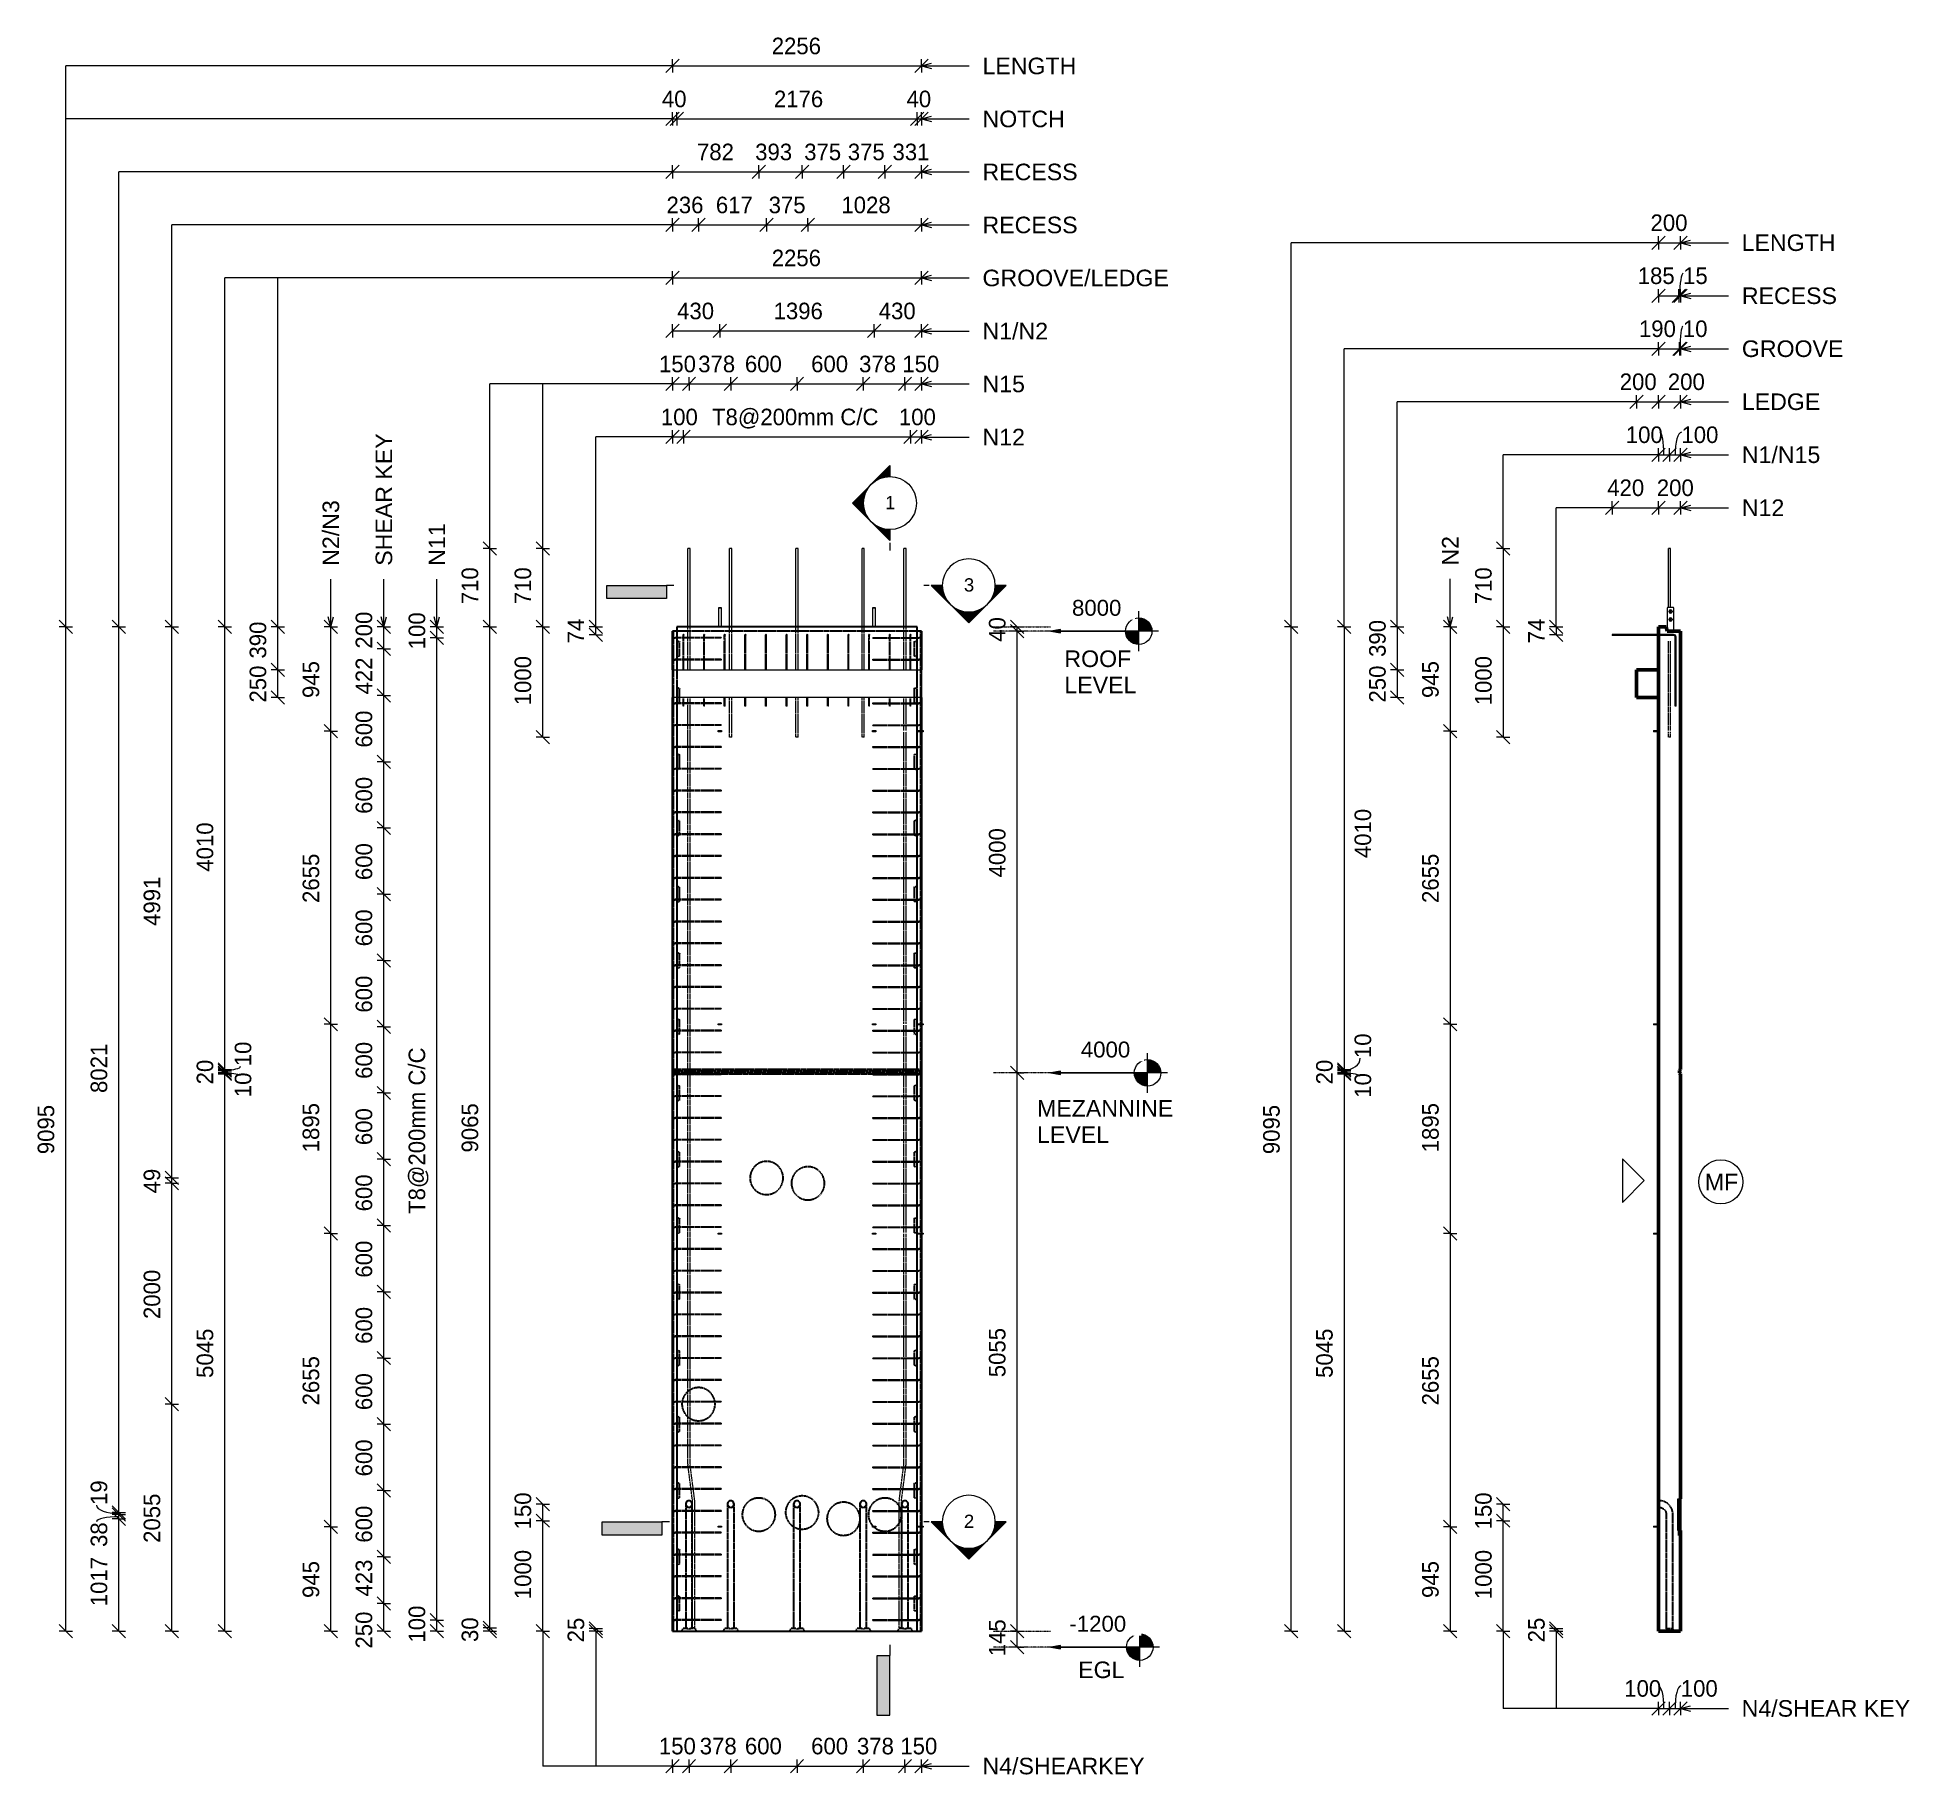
# Model space of a CAD drawing. Header units: millimetres. Extents: x 6587 to 23544, y -2694 to 13037.
import ezdxf

# ---------------------------------------------------------------- set-up
doc = ezdxf.new("R2010")
doc.units = ezdxf.units.MM
doc.linetypes.add('Dash', pattern=[6.36, 3.18, -3.18])
doc.linetypes.add('Overhead', pattern=[3.97, 2.38, -1.59])
for name, color, linetype, lineweight in [('A-ANNO-DIMS', 211, 'Continuous', 9), ('A-ANNO-DIMS-60', 211, 'Continuous', 9), ('A-DETL-MBND', 5, 'Continuous', 18), ('A-DETL-THIN', 151, 'Continuous', 18), ('A-FLOR-OVHD', 1, 'Overhead', 18), ('A-GENM', 13, 'Continuous', 18), ('A-WALL', 113, 'Continuous', 25), ('A-WALL-HDLN', 110, 'Dash', 25), ('G-ANNO-DIMS', 111, 'Continuous', 9), ('G-ANNO-SYMB', 111, 'Continuous', 9), ('G-ANNO-TEXT', 231, 'Continuous', 9), ('S-BEAM', 12, 'Continuous', 18), ('S-RBAR', 171, 'Continuous', 18)]:
    doc.layers.add(name, color=color, linetype=linetype, lineweight=lineweight)
doc.styles.add('Arial', font='arial.ttf', dxfattribs={"height": 120})
doc.styles.add('Arial_1', font='arial.ttf', dxfattribs={"height": 150})
doc.styles.add('Arial_2', font='arial.ttf', dxfattribs={"height": 144})
doc.styles.add('Nirmala UI Semilight', font='NirmalaS.ttf', dxfattribs={"height": 150})
doc.dimstyles.new('Arrow_Filled_-_2_5_NI_UI', dxfattribs={"dimscale": 304.8, "dimtxt": 157.104592, "dimasz": 0.393701, "dimexe": 0.19685, "dimexo": 0.0625, "dimgap": 0.19685, "dimtad": 1, "dimdec": 0, "dimzin": 0, "dimdsep": 46, "dimtxsty": 'Nirmala UI Semilight', "dimblk1": 'OBLIQUE', "dimblk2": 'OBLIQUE', "dimsah": 1, "dimcen": 0.09, "dimazin": 0, "dimtfac": 1, "dimtdec": 4, "dimtix": 1, "dimtmove": 2, "dimatfit": 3, "dimfxl": 0.19685, "dimfxlon": 1, "dimtvp": 1, "dimtolj": 1, "dimtzin": 0, "dimarcsym": 2})
doc.dimstyles.new('Arrow_Filled_-_2_5_NI_UI_1', dxfattribs={"dimscale": 304.8, "dimtxt": 157.104592, "dimasz": 0.393701, "dimexe": 0.19685, "dimexo": 0.0625, "dimgap": 0.19685, "dimtad": 1, "dimdec": 0, "dimzin": 0, "dimdsep": 46, "dimtxsty": 'Nirmala UI Semilight', "dimblk1": 'OBLIQUE', "dimblk2": 'OBLIQUE', "dimsah": 1, "dimcen": 0.09, "dimazin": 0, "dimtfac": 1, "dimtdec": 4, "dimtix": 1, "dimtmove": 0, "dimatfit": 3, "dimfxl": 0.19685, "dimfxlon": 1, "dimtvp": 1, "dimtolj": 1, "dimtzin": 0, "dimarcsym": 2})
doc.dimstyles.new('Arrow_Filled_-_2_5_NI_UI_2', dxfattribs={"dimscale": 304.8, "dimtxt": 157.104592, "dimasz": 0.393701, "dimexe": 0.19685, "dimexo": 0.0625, "dimgap": 0.19685, "dimtad": 1, "dimdec": 0, "dimzin": 0, "dimdsep": 46, "dimtxsty": 'Nirmala UI Semilight', "dimblk1": 'OBLIQUE', "dimblk2": 'OBLIQUE', "dimsah": 1, "dimcen": 0.09, "dimazin": 0, "dimtfac": 1, "dimtdec": 4, "dimtix": 1, "dimtmove": 1, "dimatfit": 3, "dimfxl": 0.19685, "dimfxlon": 1, "dimtvp": 1, "dimtolj": 1, "dimtzin": 0, "dimarcsym": 2})

msp = doc.modelspace()

# ---------------------------------------------------------------- texts
at = {"layer": 'G-ANNO-SYMB', "char_height": 120, "width": 115.443, "attachment_point": 1, "style": 'Arial'}
for s, insert in [('1', (14264.9, 8884.7)), ('3', (14978.6, 8139.4)), ('2', (14978.6, -340.6))]:
    msp.add_mtext(s, dxfattribs=dict(at, insert=insert))
at = {"layer": 'G-ANNO-TEXT', "color": 7, "char_height": 150, "attachment_point": 1, "style": 'Arial_1'}
for s, insert, width in [('LENGTH', (15147.1, 12853.9), 1029.367), ('NOTCH', (15147.1, 12373.9), 904.304), ('RECESS', (15147.1, 11893.9), 1038.987), ('RECESS', (15147.1, 11413.9), 1038.987), ('LENGTH', (22023.3, 11253.3), 1029.367), ('GROOVE/LEDGE', (15147.1, 10933.9), 2039.493), ('RECESS', (22025.3, 10772.8), 1038.987), ('N1/N2', (15147.1, 10453.1), 716.709), ('GROOVE', (22025.3, 10293.2), 1111.139), ('N15', (15147.1, 9973.9), 461.772), ('LEDGE', (22025.3, 9813.2), 856.202), ('N12', (15147.1, 9493), 461.772), ('N1/N15', (22025.3, 9333.2), 856.202), ('N12', (22025.3, 8853.2), 461.772), ('ROOF', (15888.9, 7485.6), 731.139), ('LEVEL', (15888.9, 7247.5), 784.05), ('MEZANNINE', (15641.3, 3413.8), 1486.329), ('LEVEL', (15641.3, 3175.7), 784.05), ('MF', (21689.5, 2746), 360.759), ('EGL', (16013.7, -1670.5), 505.063), ('N4/SHEAR KEY', (22023.4, -2019.9), 1842.278), ('N4/SHEARKEY', (15147.3, -2541.9), 1770.126)]:
    msp.add_mtext(s, dxfattribs=dict(at, insert=insert, width=width))
at = {"layer": 'G-ANNO-TEXT', "color": 7, "char_height": 150, "attachment_point": 1, "rotation": 90, "style": 'Arial_1'}
for s, insert, width in [('SHEAR KEY', (9649.9, 8252.6), 1447.848), ('N2/N3', (9169.6, 8252.6), 716.709), ('N11', (10129.9, 8252.6), 461.772), ('N2', (19309.1, 8254), 322.278)]:
    msp.add_mtext(s, dxfattribs=dict(at, insert=insert, width=width))

# ---------------------------------------------------------------- blocks, each defined once
blk = doc.blocks.new('M_Rectangular Corbel - M_Rectangular Corbel-2189266-Elevation Front')
at = {"layer": 'S-BEAM'}
for p, q in [((12339, 7060), (12339, 7310)), ((12339, 7310), (14595, 7310)), ((14595, 7310), (14595, 7060)), ((14595, 7060), (12339, 7060))]:
    blk.add_line(p, q, dxfattribs=at)
blk = doc.blocks.new('RR spread anchor face based - RR-SA-10_0-300-1726847-Elevation Front')
at = {"layer": 'A-GENM'}
for p, q in [((14155, 7869), (14155, 7874)), ((14155, 7874), (14175, 7874)), ((14155, 7700), (14155, 7869)), ((14175, 7869), (14155, 7869)), ((14175, 7874), (14175, 7869)), ((14175, 7869), (14175, 7700))]:
    blk.add_line(p, q, dxfattribs=at)
blk = doc.blocks.new('RR spread anchor face based - RR-SA-2_5-200-1726821-Elevation Front')
at = {"layer": 'A-GENM'}
for p, q in [((14150, 6760), (14152, 6760)), ((14150, 6750), (14150, 6760)), ((14152, 6750), (14150, 6750)), ((14152, 6760), (14177, 6760)), ((14152, 6760), (14152, 6750)), ((14177, 6750), (14152, 6750)), ((14177, 6760), (14180, 6760)), ((14177, 6760), (14177, 6750)), ((14180, 6750), (14177, 6750)), ((14180, 6760), (14180, 6750))]:
    blk.add_line(p, q, dxfattribs=at)
blk = doc.blocks.new('RR spread anchor face based - RR-SA-3_0-200-1726827-Elevation Front')
at = {"layer": 'A-GENM'}
for p, q in [((14555, 6760), (14605, 6760)), ((14605, 6750), (14555, 6750)), ((14605, 6760), (14610, 6760)), ((14605, 6750), (14605, 6760)), ((14610, 6750), (14605, 6750)), ((14610, 6760), (14610, 6750))]:
    blk.add_line(p, q, dxfattribs=at)
blk = doc.blocks.new('M_Rectangular Corbel - M_Rectangular Corbel-2189266-Elevation Right')
at = {"layer": 'S-BEAM', "lineweight": 50}
for p, q in [((12914, 7310), (12714, 7310)), ((12714, 7310), (12714, 7060)), ((12914, 7060), (12914, 7310)), ((12714, 7060), (12914, 7060))]:
    blk.add_line(p, q, dxfattribs=at)
blk = doc.blocks.new('RR spread anchor face based - RR-SA-10_0-300-1726847-Elevation Right')
at = {"layer": 'A-GENM'}
for p, q in [((12996, 7874), (12994, 7869)), ((12994, 7869), (12994, 7660)), ((13051, 7874), (12996, 7874)), ((13011, 7836), (13011, 7840)), ((13037, 7840), (13037, 7836)), ((13054, 7869), (13051, 7874)), ((13054, 7660), (13054, 7869)), ((13011, 7764), (13011, 7768)), ((13037, 7768), (13037, 7764))]:
    blk.add_line(p, q, dxfattribs=at)
for centre, start, end in [((13024, 7840), 0, 180), ((13024, 7836), 180, 0), ((13024, 7768), 0, 180), ((13024, 7764), 180, 0)]:
    blk.add_arc(centre, 13, start, end, dxfattribs=at)
blk = doc.blocks.new('RR spread anchor face based - RR-SA-2_5-200-1726821-Elevation Right')
at = {"layer": 'A-GENM'}
for p, q in [((12869, 6760), (12874, 6760)), ((12869, 6760), (12869, 6750)), ((12874, 6750), (12869, 6750)), ((12874, 6760), (12914, 6760)), ((12874, 6760), (12874, 6750)), ((12914, 6750), (12874, 6750))]:
    blk.add_line(p, q, dxfattribs=at)
blk = doc.blocks.new('Detail View - M_Section Tail - Filled Horizontal-14034-Elevation Front')
at = {"layer": 'G-ANNO-SYMB'}
blk.add_hatch(color=256, dxfattribs=at).paths.add_polyline_path([(12243, -525), (12243, -405), (11703, -405), (11703, -525)])
for p, q in [((11703, -525), (11703, -405)), ((11703, -405), (12243, -405)), ((12243, -405), (12243, -525)), ((12243, -525), (11703, -525))]:
    blk.add_line(p, q, dxfattribs=at)
blk = doc.blocks.new('Detail View - M_Section Head - Filled SHOP DWG-1002450-Elevation Front')
at = {"layer": 'G-ANNO-SYMB'}
h = blk.add_hatch(color=256, dxfattribs=at)
edge = h.paths.add_edge_path()
edge.add_line((14683, -405), (14783, -405))
edge.add_arc((15023, -405), 240, 180, 225)
edge.add_line((14853, -575), (14683, -405))
h = blk.add_hatch(color=256, dxfattribs=at)
edge = h.paths.add_edge_path()
edge.add_line((15362, -405), (15192, -575))
edge.add_arc((15023, -405), 240, 315, 360)
edge.add_line((15263, -405), (15362, -405))
h = blk.add_hatch(color=256, dxfattribs=at)
edge = h.paths.add_edge_path()
edge.add_line((15023, -745), (14853, -575))
edge.add_arc((15023, -405), 240, 225, 270)
edge.add_line((15023, -645), (15023, -745))
h = blk.add_hatch(color=256, dxfattribs=at)
edge = h.paths.add_edge_path()
edge.add_line((15023, -745), (15023, -645))
edge.add_arc((15023, -405), 240, 270, 315)
edge.add_line((15192, -575), (15023, -745))
for p, q in [((15023, -745), (14683, -405)), ((14783, -405), (14683, -405)), ((14683, -405), (14853, -575)), ((14783, -405), (14683, -405)), ((15023, -745), (15362, -405)), ((15192, -575), (15362, -405)), ((15263, -405), (15362, -405)), ((15362, -405), (15263, -405)), ((14853, -575), (15023, -745)), ((15023, -745), (15192, -575)), ((15023, -645), (15023, -745)), ((15023, -745), (15023, -645))]:
    blk.add_line(p, q, dxfattribs=at)
for start, end in [(360, 180), (180, 360), (180, 225), (315, 0), (225, 270), (270, 315)]:
    blk.add_arc((15023, -405), 240, start, end, dxfattribs=at)
blk = doc.blocks.new('DIMBLOCK1-Elevation Front')
at = {"layer": 'A-ANNO-DIMS-60'}
for p, q in [((12339, -2617), (12279, -2677)), ((12339, -2617), (12399, -2557)), ((12339, -2617), (12339, -2557)), ((12339, -2617), (12489, -2617)), ((12339, -2617), (12339, -2677)), ((12489, -2617), (12429, -2677)), ((12489, -2617), (12549, -2557)), ((12489, -2617), (12489, -2557)), ((12489, -2617), (12489, -2677))]:
    blk.add_line(p, q, dxfattribs=at)
at = {"layer": 'A-ANNO-DIMS-60', "color": 0, "insert": (12216, -2361), "char_height": 150, "width": 370.2, "attachment_point": 1, "line_spacing_factor": 1.142579, "style": 'Nirmala UI Semilight'}
blk.add_mtext('150', dxfattribs=at)
blk = doc.blocks.new('_Oblique')
at = {"color": 0, "linetype": 'ByBlock', "lineweight": -2}
blk.add_line((-0.5, -0.5), (0.5, 0.5), dxfattribs=at)
blk = doc.blocks.new('DIMBLOCK2-Elevation Front')
at = {"layer": 'A-ANNO-DIMS-60'}
for p, q in [((12489, -2617), (12429, -2677)), ((12489, -2617), (12549, -2557)), ((12489, -2617), (12489, -2557)), ((12489, -2617), (12867, -2617)), ((12489, -2617), (12489, -2677)), ((12867, -2617), (12807, -2677)), ((12867, -2617), (12927, -2557)), ((12867, -2617), (12867, -2557)), ((12867, -2617), (12867, -2677))]:
    blk.add_line(p, q, dxfattribs=at)
at = {"layer": 'A-ANNO-DIMS-60', "color": 0, "insert": (12586, -2361), "char_height": 150, "width": 404.47, "attachment_point": 1, "line_spacing_factor": 1.142579, "style": 'Nirmala UI Semilight'}
blk.add_mtext('378', dxfattribs=at)
blk = doc.blocks.new('DIMBLOCK3-Elevation Front')
at = {"layer": 'A-ANNO-DIMS-60'}
for p, q in [((12867, -2617), (12807, -2677)), ((12867, -2617), (12927, -2557)), ((12867, -2617), (12867, -2557)), ((12867, -2617), (13467, -2617)), ((12867, -2617), (12867, -2677)), ((13467, -2617), (13407, -2677)), ((13467, -2617), (13527, -2557)), ((13467, -2617), (13467, -2557)), ((13467, -2617), (13467, -2677))]:
    blk.add_line(p, q, dxfattribs=at)
at = {"layer": 'A-ANNO-DIMS-60', "color": 0, "insert": (12995, -2361), "char_height": 150, "width": 411.33, "attachment_point": 1, "line_spacing_factor": 1.142579, "style": 'Nirmala UI Semilight'}
blk.add_mtext('600', dxfattribs=at)
blk = doc.blocks.new('DIMBLOCK4-Elevation Front')
at = {"layer": 'A-ANNO-DIMS-60'}
for p, q in [((13467, -2617), (13407, -2677)), ((13467, -2617), (13527, -2557)), ((13467, -2617), (13467, -2557)), ((13467, -2617), (14067, -2617)), ((13467, -2617), (13467, -2677)), ((14067, -2617), (14007, -2677)), ((14067, -2617), (14127, -2557)), ((14067, -2617), (14067, -2557)), ((14067, -2617), (14067, -2677))]:
    blk.add_line(p, q, dxfattribs=at)
at = {"layer": 'A-ANNO-DIMS-60', "color": 0, "insert": (13595, -2361), "char_height": 150, "width": 411.33, "attachment_point": 1, "line_spacing_factor": 1.142579, "style": 'Nirmala UI Semilight'}
blk.add_mtext('600', dxfattribs=at)
blk = doc.blocks.new('DIMBLOCK5-Elevation Front')
at = {"layer": 'A-ANNO-DIMS-60'}
for p, q in [((14067, -2617), (14007, -2677)), ((14067, -2617), (14127, -2557)), ((14067, -2617), (14067, -2557)), ((14067, -2617), (14445, -2617)), ((14067, -2617), (14067, -2677)), ((14445, -2617), (14385, -2677)), ((14445, -2617), (14505, -2557)), ((14445, -2617), (14445, -2557)), ((14445, -2617), (14445, -2677))]:
    blk.add_line(p, q, dxfattribs=at)
at = {"layer": 'A-ANNO-DIMS-60', "color": 0, "insert": (14010, -2361), "char_height": 150, "width": 404.47, "attachment_point": 1, "line_spacing_factor": 1.142579, "style": 'Nirmala UI Semilight'}
blk.add_mtext('378', dxfattribs=at)
blk = doc.blocks.new('DIMBLOCK6-Elevation Front')
at = {"layer": 'A-ANNO-DIMS-60'}
for p, q in [((14445, -2617), (14385, -2677)), ((14445, -2617), (14505, -2557)), ((14445, -2617), (14445, -2557)), ((14445, -2617), (14595, -2617)), ((14445, -2617), (14445, -2677)), ((14595, -2617), (14535, -2677)), ((14595, -2617), (14655, -2557)), ((14595, -2617), (14595, -2557)), ((14595, -2617), (14595, -2677))]:
    blk.add_line(p, q, dxfattribs=at)
at = {"layer": 'A-ANNO-DIMS-60', "color": 0, "insert": (14403, -2361), "char_height": 150, "width": 370.2, "attachment_point": 1, "line_spacing_factor": 1.142579, "style": 'Nirmala UI Semilight'}
blk.add_mtext('150', dxfattribs=at)
blk = doc.blocks.new('DIMBLOCK7-Elevation Front')
at = {"layer": 'A-ANNO-DIMS-60'}
for p, q in [((11165, -395), (11105, -335)), ((11165, -395), (11105, -395)), ((11165, -1395), (11165, -395)), ((11165, -395), (11225, -455)), ((11165, -395), (11225, -395)), ((11165, -1395), (11105, -1335)), ((11165, -1395), (11105, -1395)), ((11165, -1395), (11225, -1455)), ((11165, -1395), (11225, -1395))]:
    blk.add_line(p, q, dxfattribs=at)
at = {"layer": 'A-ANNO-DIMS-60', "color": 0, "insert": (10909, -1106), "char_height": 150, "width": 507.31, "attachment_point": 1, "rotation": 90, "line_spacing_factor": 1.142579, "style": 'Nirmala UI Semilight'}
blk.add_mtext('1000', dxfattribs=at)
blk = doc.blocks.new('DIMBLOCK8-Elevation Front')
at = {"layer": 'A-ANNO-DIMS-60'}
for p, q in [((11165, -245), (11105, -185)), ((11165, -245), (11105, -245)), ((11165, -395), (11105, -335)), ((11165, -395), (11165, -245)), ((11165, -245), (11225, -305)), ((11165, -245), (11225, -245)), ((11165, -395), (11105, -395)), ((11165, -395), (11225, -455)), ((11165, -395), (11225, -395))]:
    blk.add_line(p, q, dxfattribs=at)
at = {"layer": 'A-ANNO-DIMS-60', "color": 0, "insert": (10909, -474), "char_height": 150, "width": 370.2, "attachment_point": 1, "rotation": 90, "line_spacing_factor": 1.142579, "style": 'Nirmala UI Semilight'}
blk.add_mtext('150', dxfattribs=at)
blk = doc.blocks.new('DIMBLOCK9-Elevation Front')
at = {"layer": 'A-ANNO-DIMS-60'}
for p, q in [((11645, -1370), (11585, -1310)), ((11645, -1395), (11585, -1335)), ((11645, -1370), (11585, -1370)), ((11645, -1395), (11585, -1395)), ((11645, -1395), (11645, -1370)), ((11645, -1370), (11705, -1430)), ((11645, -1370), (11705, -1370)), ((11645, -1395), (11705, -1455)), ((11645, -1395), (11705, -1395))]:
    blk.add_line(p, q, dxfattribs=at)
at = {"layer": 'A-ANNO-DIMS-60', "color": 0, "insert": (11389, -1497), "char_height": 150, "width": 274.22, "attachment_point": 1, "rotation": 90, "line_spacing_factor": 1.142579, "style": 'Nirmala UI Semilight'}
blk.add_mtext('25', dxfattribs=at)
blk = doc.blocks.new('DIMBLOCK10-Elevation Front')
at = {"layer": 'A-ANNO-DIMS-60'}
for p, q in [((12339, 9419), (12279, 9359)), ((12339, 9419), (12399, 9479)), ((12339, 9419), (12339, 9479)), ((12339, 9419), (12439, 9419)), ((12339, 9419), (12339, 9359)), ((12439, 9419), (12379, 9359)), ((12439, 9419), (12499, 9479)), ((12439, 9419), (12439, 9479)), ((12439, 9419), (12439, 9359))]:
    blk.add_line(p, q, dxfattribs=at)
at = {"layer": 'A-ANNO-DIMS-60', "color": 0, "insert": (12234, 9675), "char_height": 150, "width": 370.2, "attachment_point": 1, "line_spacing_factor": 1.142579, "style": 'Nirmala UI Semilight'}
blk.add_mtext('100', dxfattribs=at)
blk = doc.blocks.new('DIMBLOCK11-Elevation Front')
at = {"layer": 'A-ANNO-DIMS-60'}
for p, q in [((12439, 9419), (12379, 9359)), ((12439, 9419), (12499, 9479)), ((12439, 9419), (12439, 9479)), ((12439, 9419), (14495, 9419)), ((12439, 9419), (12439, 9359)), ((14495, 9419), (14435, 9359)), ((14495, 9419), (14555, 9479)), ((14495, 9419), (14495, 9479)), ((14495, 9419), (14495, 9359))]:
    blk.add_line(p, q, dxfattribs=at)
at = {"layer": 'A-ANNO-DIMS-60', "color": 0, "insert": (12697, 9675), "char_height": 150, "width": 1847.55, "attachment_point": 1, "line_spacing_factor": 1.142579, "style": 'Nirmala UI Semilight'}
blk.add_mtext('T8@200mm C/C', dxfattribs=at)
blk = doc.blocks.new('DIMBLOCK12-Elevation Front')
at = {"layer": 'A-ANNO-DIMS-60'}
for p, q in [((14495, 9419), (14435, 9359)), ((14495, 9419), (14555, 9479)), ((14495, 9419), (14495, 9479)), ((14495, 9419), (14595, 9419)), ((14495, 9419), (14495, 9359)), ((14595, 9419), (14535, 9359)), ((14595, 9419), (14655, 9479)), ((14595, 9419), (14595, 9479)), ((14595, 9419), (14595, 9359))]:
    blk.add_line(p, q, dxfattribs=at)
at = {"layer": 'A-ANNO-DIMS-60', "color": 0, "insert": (14390, 9675), "char_height": 150, "width": 370.2, "attachment_point": 1, "line_spacing_factor": 1.142579, "style": 'Nirmala UI Semilight'}
blk.add_mtext('100', dxfattribs=at)
blk = doc.blocks.new('DIMBLOCK13-Elevation Front')
at = {"layer": 'A-ANNO-DIMS-60'}
for p, q in [((11645, 7700), (11585, 7760)), ((11645, 7700), (11585, 7700)), ((11645, 7626), (11585, 7686)), ((11645, 7626), (11645, 7700)), ((11645, 7700), (11705, 7640)), ((11645, 7700), (11705, 7700)), ((11645, 7626), (11585, 7626)), ((11645, 7626), (11705, 7566)), ((11645, 7626), (11705, 7626))]:
    blk.add_line(p, q, dxfattribs=at)
at = {"layer": 'A-ANNO-DIMS-60', "color": 0, "insert": (11389, 7550), "char_height": 150, "width": 270.79, "attachment_point": 1, "rotation": 90, "line_spacing_factor": 1.142579, "style": 'Nirmala UI Semilight'}
blk.add_mtext('74', dxfattribs=at)
blk = doc.blocks.new('DIMBLOCK14-Elevation Front')
at = {"layer": 'A-ANNO-DIMS-60'}
for p, q in [((12339, 9899), (12279, 9839)), ((12339, 9899), (12399, 9959)), ((12339, 9899), (12339, 9959)), ((12339, 9899), (12489, 9899)), ((12339, 9899), (12339, 9839)), ((12489, 9899), (12429, 9839)), ((12489, 9899), (12549, 9959)), ((12489, 9899), (12489, 9959)), ((12489, 9899), (12489, 9839))]:
    blk.add_line(p, q, dxfattribs=at)
at = {"layer": 'A-ANNO-DIMS-60', "color": 0, "insert": (12217, 10155), "char_height": 150, "width": 370.2, "attachment_point": 1, "line_spacing_factor": 1.142579, "style": 'Nirmala UI Semilight'}
blk.add_mtext('150', dxfattribs=at)
blk = doc.blocks.new('DIMBLOCK15-Elevation Front')
at = {"layer": 'A-ANNO-DIMS-60'}
for p, q in [((12489, 9899), (12429, 9839)), ((12489, 9899), (12549, 9959)), ((12489, 9899), (12489, 9959)), ((12489, 9899), (12867, 9899)), ((12489, 9899), (12489, 9839)), ((12867, 9899), (12807, 9839)), ((12867, 9899), (12927, 9959)), ((12867, 9899), (12867, 9959)), ((12867, 9899), (12867, 9839))]:
    blk.add_line(p, q, dxfattribs=at)
at = {"layer": 'A-ANNO-DIMS-60', "color": 0, "insert": (12572, 10155), "char_height": 150, "width": 404.47, "attachment_point": 1, "line_spacing_factor": 1.142579, "style": 'Nirmala UI Semilight'}
blk.add_mtext('378', dxfattribs=at)
blk = doc.blocks.new('DIMBLOCK16-Elevation Front')
at = {"layer": 'A-ANNO-DIMS-60'}
for p, q in [((12867, 9899), (12807, 9839)), ((12867, 9899), (12927, 9959)), ((12867, 9899), (12867, 9959)), ((12867, 9899), (13467, 9899)), ((12867, 9899), (12867, 9839)), ((13467, 9899), (13407, 9839)), ((13467, 9899), (13527, 9959)), ((13467, 9899), (13467, 9959)), ((13467, 9899), (13467, 9839))]:
    blk.add_line(p, q, dxfattribs=at)
at = {"layer": 'A-ANNO-DIMS-60', "color": 0, "insert": (12995, 10155), "char_height": 150, "width": 411.33, "attachment_point": 1, "line_spacing_factor": 1.142579, "style": 'Nirmala UI Semilight'}
blk.add_mtext('600', dxfattribs=at)
blk = doc.blocks.new('DIMBLOCK17-Elevation Front')
at = {"layer": 'A-ANNO-DIMS-60'}
for p, q in [((13467, 9899), (13407, 9839)), ((13467, 9899), (13527, 9959)), ((13467, 9899), (13467, 9959)), ((13467, 9899), (14067, 9899)), ((13467, 9899), (13467, 9839)), ((14067, 9899), (14007, 9839)), ((14067, 9899), (14127, 9959)), ((14067, 9899), (14067, 9959)), ((14067, 9899), (14067, 9839))]:
    blk.add_line(p, q, dxfattribs=at)
at = {"layer": 'A-ANNO-DIMS-60', "color": 0, "insert": (13595, 10155), "char_height": 150, "width": 411.33, "attachment_point": 1, "line_spacing_factor": 1.142579, "style": 'Nirmala UI Semilight'}
blk.add_mtext('600', dxfattribs=at)
blk = doc.blocks.new('DIMBLOCK18-Elevation Front')
at = {"layer": 'A-ANNO-DIMS-60'}
for p, q in [((14067, 9899), (14007, 9839)), ((14067, 9899), (14127, 9959)), ((14067, 9899), (14067, 9959)), ((14067, 9899), (14445, 9899)), ((14067, 9899), (14067, 9839)), ((14445, 9899), (14385, 9839)), ((14445, 9899), (14505, 9959)), ((14445, 9899), (14445, 9959)), ((14445, 9899), (14445, 9839))]:
    blk.add_line(p, q, dxfattribs=at)
at = {"layer": 'A-ANNO-DIMS-60', "color": 0, "insert": (14029, 10155), "char_height": 150, "width": 404.47, "attachment_point": 1, "line_spacing_factor": 1.142579, "style": 'Nirmala UI Semilight'}
blk.add_mtext('378', dxfattribs=at)
blk = doc.blocks.new('DIMBLOCK19-Elevation Front')
at = {"layer": 'A-ANNO-DIMS-60'}
for p, q in [((14445, 9899), (14385, 9839)), ((14445, 9899), (14505, 9959)), ((14445, 9899), (14445, 9959)), ((14445, 9899), (14595, 9899)), ((14445, 9899), (14445, 9839)), ((14595, 9899), (14535, 9839)), ((14595, 9899), (14655, 9959)), ((14595, 9899), (14595, 9959)), ((14595, 9899), (14595, 9839))]:
    blk.add_line(p, q, dxfattribs=at)
at = {"layer": 'A-ANNO-DIMS-60', "color": 0, "insert": (14421, 10155), "char_height": 150, "width": 370.2, "attachment_point": 1, "line_spacing_factor": 1.142579, "style": 'Nirmala UI Semilight'}
blk.add_mtext('150', dxfattribs=at)
blk = doc.blocks.new('DIMBLOCK20-Elevation Front')
at = {"layer": 'A-ANNO-DIMS-60'}
for p, q in [((11165, 7700), (11105, 7760)), ((11165, 7700), (11105, 7700)), ((11165, 6700), (11165, 7700)), ((11165, 7700), (11225, 7640)), ((11165, 7700), (11225, 7700)), ((11165, 6700), (11105, 6760)), ((11165, 6700), (11105, 6700)), ((11165, 6700), (11225, 6640)), ((11165, 6700), (11225, 6700))]:
    blk.add_line(p, q, dxfattribs=at)
at = {"layer": 'A-ANNO-DIMS-60', "color": 0, "insert": (10909, 6989), "char_height": 150, "width": 507.31, "attachment_point": 1, "rotation": 90, "line_spacing_factor": 1.142579, "style": 'Nirmala UI Semilight'}
blk.add_mtext('1000', dxfattribs=at)
blk = doc.blocks.new('DIMBLOCK21-Elevation Front')
at = {"layer": 'A-ANNO-DIMS-60'}
for p, q in [((11165, 8410), (11105, 8470)), ((11165, 8410), (11105, 8410)), ((11165, 7700), (11165, 8410)), ((11165, 8410), (11225, 8350)), ((11165, 8410), (11225, 8410)), ((11165, 7700), (11105, 7760)), ((11165, 7700), (11105, 7700)), ((11165, 7700), (11225, 7640)), ((11165, 7700), (11225, 7700))]:
    blk.add_line(p, q, dxfattribs=at)
at = {"layer": 'A-ANNO-DIMS-60', "color": 0, "insert": (10909, 7904), "char_height": 150, "width": 363.34, "attachment_point": 1, "rotation": 90, "line_spacing_factor": 1.142579, "style": 'Nirmala UI Semilight'}
blk.add_mtext('710', dxfattribs=at)
blk = doc.blocks.new('DIMBLOCK22-Elevation Front')
at = {"layer": 'A-ANNO-DIMS-60'}
for p, q in [((10685, -1365), (10625, -1305)), ((10685, -1395), (10625, -1335)), ((10685, -1365), (10625, -1365)), ((10685, -1395), (10625, -1395)), ((10685, -1395), (10685, -1365)), ((10685, -1365), (10745, -1425)), ((10685, -1365), (10745, -1365)), ((10685, -1395), (10745, -1455)), ((10685, -1395), (10745, -1395))]:
    blk.add_line(p, q, dxfattribs=at)
at = {"layer": 'A-ANNO-DIMS-60', "color": 0, "insert": (10429, -1494), "char_height": 150, "width": 274.22, "attachment_point": 1, "rotation": 90, "line_spacing_factor": 1.142579, "style": 'Nirmala UI Semilight'}
blk.add_mtext('30', dxfattribs=at)
blk = doc.blocks.new('DIMBLOCK23-Elevation Front')
at = {"layer": 'A-ANNO-DIMS-60'}
for p, q in [((10685, 7700), (10625, 7760)), ((10685, 7700), (10625, 7700)), ((10685, -1365), (10685, 7700)), ((10685, 7700), (10745, 7640)), ((10685, 7700), (10745, 7700)), ((10685, -1365), (10625, -1305)), ((10685, -1365), (10625, -1365)), ((10685, -1365), (10745, -1425)), ((10685, -1365), (10745, -1365))]:
    blk.add_line(p, q, dxfattribs=at)
at = {"layer": 'A-ANNO-DIMS-60', "color": 0, "insert": (10429, 2939), "char_height": 150, "width": 548.44, "attachment_point": 1, "rotation": 90, "line_spacing_factor": 1.142579, "style": 'Nirmala UI Semilight'}
blk.add_mtext('9065', dxfattribs=at)
blk = doc.blocks.new('DIMBLOCK24-Elevation Front')
at = {"layer": 'A-ANNO-DIMS-60'}
for p, q in [((10685, 8410), (10625, 8470)), ((10685, 8410), (10625, 8410)), ((10685, 7700), (10685, 8410)), ((10685, 8410), (10745, 8350)), ((10685, 8410), (10745, 8410)), ((10685, 7700), (10625, 7760)), ((10685, 7700), (10625, 7700)), ((10685, 7700), (10745, 7640)), ((10685, 7700), (10745, 7700))]:
    blk.add_line(p, q, dxfattribs=at)
at = {"layer": 'A-ANNO-DIMS-60', "color": 0, "insert": (10429, 7904), "char_height": 150, "width": 363.34, "attachment_point": 1, "rotation": 90, "line_spacing_factor": 1.142579, "style": 'Nirmala UI Semilight'}
blk.add_mtext('710', dxfattribs=at)
blk = doc.blocks.new('DIMBLOCK25-Elevation Front')
at = {"layer": 'A-ANNO-DIMS-60'}
for p, q in [((12339, 10379), (12279, 10319)), ((12339, 10379), (12399, 10439)), ((12339, 10379), (12339, 10439)), ((12339, 10379), (12769, 10379)), ((12339, 10379), (12339, 10319)), ((12769, 10379), (12709, 10319)), ((12769, 10379), (12829, 10439)), ((12769, 10379), (12769, 10439)), ((12769, 10379), (12769, 10319))]:
    blk.add_line(p, q, dxfattribs=at)
at = {"layer": 'A-ANNO-DIMS-60', "color": 0, "insert": (12381, 10635), "char_height": 150, "width": 414.76, "attachment_point": 1, "line_spacing_factor": 1.142579, "style": 'Nirmala UI Semilight'}
blk.add_mtext('430', dxfattribs=at)
blk = doc.blocks.new('DIMBLOCK26-Elevation Front')
at = {"layer": 'A-ANNO-DIMS-60'}
for p, q in [((12769, 10379), (12709, 10319)), ((12769, 10379), (12829, 10439)), ((12769, 10379), (12769, 10439)), ((12769, 10379), (14165, 10379)), ((12769, 10379), (12769, 10319)), ((14165, 10379), (14105, 10319)), ((14165, 10379), (14225, 10439)), ((14165, 10379), (14165, 10439)), ((14165, 10379), (14165, 10319))]:
    blk.add_line(p, q, dxfattribs=at)
at = {"layer": 'A-ANNO-DIMS-60', "color": 0, "insert": (13255, 10635), "char_height": 150, "width": 507.31, "attachment_point": 1, "line_spacing_factor": 1.142579, "style": 'Nirmala UI Semilight'}
blk.add_mtext('1396', dxfattribs=at)
blk = doc.blocks.new('DIMBLOCK27-Elevation Front')
at = {"layer": 'A-ANNO-DIMS-60'}
for p, q in [((14165, 10379), (14105, 10319)), ((14165, 10379), (14225, 10439)), ((14165, 10379), (14165, 10439)), ((14165, 10379), (14595, 10379)), ((14165, 10379), (14165, 10319)), ((14595, 10379), (14535, 10319)), ((14595, 10379), (14655, 10439)), ((14595, 10379), (14595, 10439)), ((14595, 10379), (14595, 10319))]:
    blk.add_line(p, q, dxfattribs=at)
at = {"layer": 'A-ANNO-DIMS-60', "color": 0, "insert": (14207, 10635), "char_height": 150, "width": 414.76, "attachment_point": 1, "line_spacing_factor": 1.142579, "style": 'Nirmala UI Semilight'}
blk.add_mtext('430', dxfattribs=at)
blk = doc.blocks.new('DIMBLOCK28-Elevation Front')
at = {"layer": 'A-ANNO-DIMS-60'}
for p, q in [((10205, -1295), (10145, -1235)), ((10205, -1295), (10145, -1295)), ((10205, -1395), (10145, -1335)), ((10205, -1395), (10205, -1295)), ((10205, -1295), (10265, -1355)), ((10205, -1295), (10265, -1295)), ((10205, -1395), (10145, -1395)), ((10205, -1395), (10265, -1455)), ((10205, -1395), (10265, -1395))]:
    blk.add_line(p, q, dxfattribs=at)
at = {"layer": 'A-ANNO-DIMS-60', "color": 0, "insert": (9949, -1499), "char_height": 150, "width": 370.2, "attachment_point": 1, "rotation": 90, "line_spacing_factor": 1.142579, "style": 'Nirmala UI Semilight'}
blk.add_mtext('100', dxfattribs=at)
blk = doc.blocks.new('DIMBLOCK29-Elevation Front')
at = {"layer": 'A-ANNO-DIMS-60'}
for p, q in [((10205, 7600), (10145, 7660)), ((10205, 7600), (10145, 7600)), ((10205, -1295), (10205, 7600)), ((10205, 7600), (10265, 7540)), ((10205, 7600), (10265, 7600)), ((10205, -1295), (10145, -1235)), ((10205, -1295), (10145, -1295)), ((10205, -1295), (10265, -1355)), ((10205, -1295), (10265, -1295))]:
    blk.add_line(p, q, dxfattribs=at)
at = {"layer": 'A-ANNO-DIMS-60', "color": 0, "insert": (9949, 2383), "char_height": 150, "width": 1847.55, "attachment_point": 1, "rotation": 90, "line_spacing_factor": 1.142579, "style": 'Nirmala UI Semilight'}
blk.add_mtext('T8@200mm C/C', dxfattribs=at)
blk = doc.blocks.new('DIMBLOCK30-Elevation Front')
at = {"layer": 'A-ANNO-DIMS-60'}
for p, q in [((10205, 7700), (10145, 7760)), ((10205, 7700), (10145, 7700)), ((10205, 7600), (10145, 7660)), ((10205, 7600), (10205, 7700)), ((10205, 7700), (10265, 7640)), ((10205, 7700), (10265, 7700)), ((10205, 7600), (10145, 7600)), ((10205, 7600), (10265, 7540)), ((10205, 7600), (10265, 7600))]:
    blk.add_line(p, q, dxfattribs=at)
at = {"layer": 'A-ANNO-DIMS-60', "color": 0, "insert": (9949, 7496), "char_height": 150, "width": 370.2, "attachment_point": 1, "rotation": 90, "line_spacing_factor": 1.142579, "style": 'Nirmala UI Semilight'}
blk.add_mtext('100', dxfattribs=at)
blk = doc.blocks.new('DIMBLOCK31-Elevation Front')
at = {"layer": 'A-ANNO-DIMS-60'}
for p, q in [((9725, -1145), (9665, -1085)), ((9725, -1145), (9665, -1145)), ((9725, -1395), (9725, -1145)), ((9725, -1145), (9785, -1205)), ((9725, -1145), (9785, -1145)), ((9725, -1395), (9665, -1335)), ((9725, -1395), (9665, -1395)), ((9725, -1395), (9785, -1455)), ((9725, -1395), (9785, -1395))]:
    blk.add_line(p, q, dxfattribs=at)
at = {"layer": 'A-ANNO-DIMS-60', "color": 0, "insert": (9469, -1553), "char_height": 150, "width": 411.33, "attachment_point": 1, "rotation": 90, "line_spacing_factor": 1.142579, "style": 'Nirmala UI Semilight'}
blk.add_mtext('250', dxfattribs=at)
blk = doc.blocks.new('DIMBLOCK32-Elevation Front')
at = {"layer": 'A-ANNO-DIMS-60'}
for p, q in [((9725, -722), (9665, -662)), ((9725, -722), (9665, -722)), ((9725, -1145), (9725, -722)), ((9725, -722), (9785, -782)), ((9725, -722), (9785, -722)), ((9725, -1145), (9665, -1085)), ((9725, -1145), (9665, -1145)), ((9725, -1145), (9785, -1205)), ((9725, -1145), (9785, -1145))]:
    blk.add_line(p, q, dxfattribs=at)
at = {"layer": 'A-ANNO-DIMS-60', "color": 0, "insert": (9469, -1082), "char_height": 150, "width": 414.76, "attachment_point": 1, "rotation": 90, "line_spacing_factor": 1.142579, "style": 'Nirmala UI Semilight'}
blk.add_mtext('423', dxfattribs=at)
blk = doc.blocks.new('DIMBLOCK33-Elevation Front')
at = {"layer": 'A-ANNO-DIMS-60'}
for p, q in [((9725, -122), (9665, -62)), ((9725, -122), (9665, -122)), ((9725, -722), (9725, -122)), ((9725, -122), (9785, -182)), ((9725, -122), (9785, -122)), ((9725, -722), (9665, -662)), ((9725, -722), (9665, -722)), ((9725, -722), (9785, -782)), ((9725, -722), (9785, -722))]:
    blk.add_line(p, q, dxfattribs=at)
at = {"layer": 'A-ANNO-DIMS-60', "color": 0, "insert": (9469, -594), "char_height": 150, "width": 411.33, "attachment_point": 1, "rotation": 90, "line_spacing_factor": 1.142579, "style": 'Nirmala UI Semilight'}
blk.add_mtext('600', dxfattribs=at)
blk = doc.blocks.new('DIMBLOCK34-Elevation Front')
at = {"layer": 'A-ANNO-DIMS-60'}
for p, q in [((9725, 478), (9665, 538)), ((9725, 478), (9665, 478)), ((9725, -122), (9725, 478)), ((9725, 478), (9785, 418)), ((9725, 478), (9785, 478)), ((9725, -122), (9665, -62)), ((9725, -122), (9665, -122)), ((9725, -122), (9785, -182)), ((9725, -122), (9785, -122))]:
    blk.add_line(p, q, dxfattribs=at)
at = {"layer": 'A-ANNO-DIMS-60', "color": 0, "insert": (9469, 6), "char_height": 150, "width": 411.33, "attachment_point": 1, "rotation": 90, "line_spacing_factor": 1.142579, "style": 'Nirmala UI Semilight'}
blk.add_mtext('600', dxfattribs=at)
blk = doc.blocks.new('DIMBLOCK35-Elevation Front')
at = {"layer": 'A-ANNO-DIMS-60'}
for p, q in [((9725, 1078), (9665, 1138)), ((9725, 1078), (9665, 1078)), ((9725, 478), (9725, 1078)), ((9725, 1078), (9785, 1018)), ((9725, 1078), (9785, 1078)), ((9725, 478), (9665, 538)), ((9725, 478), (9665, 478)), ((9725, 478), (9785, 418)), ((9725, 478), (9785, 478))]:
    blk.add_line(p, q, dxfattribs=at)
at = {"layer": 'A-ANNO-DIMS-60', "color": 0, "insert": (9469, 606), "char_height": 150, "width": 411.33, "attachment_point": 1, "rotation": 90, "line_spacing_factor": 1.142579, "style": 'Nirmala UI Semilight'}
blk.add_mtext('600', dxfattribs=at)
blk = doc.blocks.new('DIMBLOCK36-Elevation Front')
at = {"layer": 'A-ANNO-DIMS-60'}
for p, q in [((9725, 1678), (9665, 1738)), ((9725, 1678), (9665, 1678)), ((9725, 1078), (9725, 1678)), ((9725, 1678), (9785, 1618)), ((9725, 1678), (9785, 1678)), ((9725, 1078), (9665, 1138)), ((9725, 1078), (9665, 1078)), ((9725, 1078), (9785, 1018)), ((9725, 1078), (9785, 1078))]:
    blk.add_line(p, q, dxfattribs=at)
at = {"layer": 'A-ANNO-DIMS-60', "color": 0, "insert": (9469, 1206), "char_height": 150, "width": 411.33, "attachment_point": 1, "rotation": 90, "line_spacing_factor": 1.142579, "style": 'Nirmala UI Semilight'}
blk.add_mtext('600', dxfattribs=at)
blk = doc.blocks.new('DIMBLOCK37-Elevation Front')
at = {"layer": 'A-ANNO-DIMS-60'}
for p, q in [((9725, 2278), (9665, 2338)), ((9725, 2278), (9665, 2278)), ((9725, 1678), (9725, 2278)), ((9725, 2278), (9785, 2218)), ((9725, 2278), (9785, 2278)), ((9725, 1678), (9665, 1738)), ((9725, 1678), (9665, 1678)), ((9725, 1678), (9785, 1618)), ((9725, 1678), (9785, 1678))]:
    blk.add_line(p, q, dxfattribs=at)
at = {"layer": 'A-ANNO-DIMS-60', "color": 0, "insert": (9469, 1806), "char_height": 150, "width": 411.33, "attachment_point": 1, "rotation": 90, "line_spacing_factor": 1.142579, "style": 'Nirmala UI Semilight'}
blk.add_mtext('600', dxfattribs=at)
blk = doc.blocks.new('DIMBLOCK38-Elevation Front')
at = {"layer": 'A-ANNO-DIMS-60'}
for p, q in [((9725, 2878), (9665, 2938)), ((9725, 2878), (9665, 2878)), ((9725, 2278), (9725, 2878)), ((9725, 2878), (9785, 2818)), ((9725, 2878), (9785, 2878)), ((9725, 2278), (9665, 2338)), ((9725, 2278), (9665, 2278)), ((9725, 2278), (9785, 2218)), ((9725, 2278), (9785, 2278))]:
    blk.add_line(p, q, dxfattribs=at)
at = {"layer": 'A-ANNO-DIMS-60', "color": 0, "insert": (9469, 2406), "char_height": 150, "width": 411.33, "attachment_point": 1, "rotation": 90, "line_spacing_factor": 1.142579, "style": 'Nirmala UI Semilight'}
blk.add_mtext('600', dxfattribs=at)
blk = doc.blocks.new('DIMBLOCK39-Elevation Front')
at = {"layer": 'A-ANNO-DIMS-60'}
for p, q in [((9725, 3478), (9665, 3538)), ((9725, 3478), (9665, 3478)), ((9725, 2878), (9725, 3478)), ((9725, 3478), (9785, 3418)), ((9725, 3478), (9785, 3478)), ((9725, 2878), (9665, 2938)), ((9725, 2878), (9665, 2878)), ((9725, 2878), (9785, 2818)), ((9725, 2878), (9785, 2878))]:
    blk.add_line(p, q, dxfattribs=at)
at = {"layer": 'A-ANNO-DIMS-60', "color": 0, "insert": (9469, 3006), "char_height": 150, "width": 411.33, "attachment_point": 1, "rotation": 90, "line_spacing_factor": 1.142579, "style": 'Nirmala UI Semilight'}
blk.add_mtext('600', dxfattribs=at)
blk = doc.blocks.new('DIMBLOCK40-Elevation Front')
at = {"layer": 'A-ANNO-DIMS-60'}
for p, q in [((9725, 4078), (9665, 4138)), ((9725, 4078), (9665, 4078)), ((9725, 3478), (9725, 4078)), ((9725, 4078), (9785, 4018)), ((9725, 4078), (9785, 4078)), ((9725, 3478), (9665, 3538)), ((9725, 3478), (9665, 3478)), ((9725, 3478), (9785, 3418)), ((9725, 3478), (9785, 3478))]:
    blk.add_line(p, q, dxfattribs=at)
at = {"layer": 'A-ANNO-DIMS-60', "color": 0, "insert": (9469, 3606), "char_height": 150, "width": 411.33, "attachment_point": 1, "rotation": 90, "line_spacing_factor": 1.142579, "style": 'Nirmala UI Semilight'}
blk.add_mtext('600', dxfattribs=at)
blk = doc.blocks.new('DIMBLOCK41-Elevation Front')
at = {"layer": 'A-ANNO-DIMS-60'}
for p, q in [((9725, 4678), (9665, 4738)), ((9725, 4678), (9665, 4678)), ((9725, 4078), (9725, 4678)), ((9725, 4678), (9785, 4618)), ((9725, 4678), (9785, 4678)), ((9725, 4078), (9665, 4138)), ((9725, 4078), (9665, 4078)), ((9725, 4078), (9785, 4018)), ((9725, 4078), (9785, 4078))]:
    blk.add_line(p, q, dxfattribs=at)
at = {"layer": 'A-ANNO-DIMS-60', "color": 0, "insert": (9469, 4206), "char_height": 150, "width": 411.33, "attachment_point": 1, "rotation": 90, "line_spacing_factor": 1.142579, "style": 'Nirmala UI Semilight'}
blk.add_mtext('600', dxfattribs=at)
blk = doc.blocks.new('DIMBLOCK42-Elevation Front')
at = {"layer": 'A-ANNO-DIMS-60'}
for p, q in [((9725, 5278), (9665, 5338)), ((9725, 5278), (9665, 5278)), ((9725, 4678), (9725, 5278)), ((9725, 5278), (9785, 5218)), ((9725, 5278), (9785, 5278)), ((9725, 4678), (9665, 4738)), ((9725, 4678), (9665, 4678)), ((9725, 4678), (9785, 4618)), ((9725, 4678), (9785, 4678))]:
    blk.add_line(p, q, dxfattribs=at)
at = {"layer": 'A-ANNO-DIMS-60', "color": 0, "insert": (9469, 4806), "char_height": 150, "width": 411.33, "attachment_point": 1, "rotation": 90, "line_spacing_factor": 1.142579, "style": 'Nirmala UI Semilight'}
blk.add_mtext('600', dxfattribs=at)
blk = doc.blocks.new('DIMBLOCK43-Elevation Front')
at = {"layer": 'A-ANNO-DIMS-60'}
for p, q in [((9725, 5878), (9665, 5938)), ((9725, 5878), (9665, 5878)), ((9725, 5278), (9725, 5878)), ((9725, 5878), (9785, 5818)), ((9725, 5878), (9785, 5878)), ((9725, 5278), (9665, 5338)), ((9725, 5278), (9665, 5278)), ((9725, 5278), (9785, 5218)), ((9725, 5278), (9785, 5278))]:
    blk.add_line(p, q, dxfattribs=at)
at = {"layer": 'A-ANNO-DIMS-60', "color": 0, "insert": (9469, 5406), "char_height": 150, "width": 411.33, "attachment_point": 1, "rotation": 90, "line_spacing_factor": 1.142579, "style": 'Nirmala UI Semilight'}
blk.add_mtext('600', dxfattribs=at)
blk = doc.blocks.new('DIMBLOCK44-Elevation Front')
at = {"layer": 'A-ANNO-DIMS-60'}
for p, q in [((9725, 6478), (9665, 6538)), ((9725, 6478), (9665, 6478)), ((9725, 5878), (9725, 6478)), ((9725, 6478), (9785, 6418)), ((9725, 6478), (9785, 6478)), ((9725, 5878), (9665, 5938)), ((9725, 5878), (9665, 5878)), ((9725, 5878), (9785, 5818)), ((9725, 5878), (9785, 5878))]:
    blk.add_line(p, q, dxfattribs=at)
at = {"layer": 'A-ANNO-DIMS-60', "color": 0, "insert": (9469, 6006), "char_height": 150, "width": 411.33, "attachment_point": 1, "rotation": 90, "line_spacing_factor": 1.142579, "style": 'Nirmala UI Semilight'}
blk.add_mtext('600', dxfattribs=at)
blk = doc.blocks.new('DIMBLOCK45-Elevation Front')
at = {"layer": 'A-ANNO-DIMS-60'}
for p, q in [((9725, 7078), (9665, 7138)), ((9725, 7078), (9665, 7078)), ((9725, 6478), (9725, 7078)), ((9725, 7078), (9785, 7018)), ((9725, 7078), (9785, 7078)), ((9725, 6478), (9665, 6538)), ((9725, 6478), (9665, 6478)), ((9725, 6478), (9785, 6418)), ((9725, 6478), (9785, 6478))]:
    blk.add_line(p, q, dxfattribs=at)
at = {"layer": 'A-ANNO-DIMS-60', "color": 0, "insert": (9469, 6606), "char_height": 150, "width": 411.33, "attachment_point": 1, "rotation": 90, "line_spacing_factor": 1.142579, "style": 'Nirmala UI Semilight'}
blk.add_mtext('600', dxfattribs=at)
blk = doc.blocks.new('DIMBLOCK46-Elevation Front')
at = {"layer": 'A-ANNO-DIMS-60'}
for p, q in [((9725, 7500), (9665, 7560)), ((9725, 7500), (9665, 7500)), ((9725, 7078), (9725, 7500)), ((9725, 7500), (9785, 7440)), ((9725, 7500), (9785, 7500)), ((9725, 7078), (9665, 7138)), ((9725, 7078), (9665, 7078)), ((9725, 7078), (9785, 7018)), ((9725, 7078), (9785, 7078))]:
    blk.add_line(p, q, dxfattribs=at)
at = {"layer": 'A-ANNO-DIMS-60', "color": 0, "insert": (9469, 7087), "char_height": 150, "width": 414.76, "attachment_point": 1, "rotation": 90, "line_spacing_factor": 1.142579, "style": 'Nirmala UI Semilight'}
blk.add_mtext('422', dxfattribs=at)
blk = doc.blocks.new('DIMBLOCK47-Elevation Front')
at = {"layer": 'A-ANNO-DIMS-60'}
for p, q in [((9725, 7700), (9665, 7760)), ((9725, 7700), (9665, 7700)), ((9725, 7500), (9725, 7700)), ((9725, 7700), (9785, 7640)), ((9725, 7700), (9785, 7700)), ((9725, 7500), (9665, 7560)), ((9725, 7500), (9665, 7500)), ((9725, 7500), (9785, 7440)), ((9725, 7500), (9785, 7500))]:
    blk.add_line(p, q, dxfattribs=at)
at = {"layer": 'A-ANNO-DIMS-60', "color": 0, "insert": (9469, 7502), "char_height": 150, "width": 411.33, "attachment_point": 1, "rotation": 90, "line_spacing_factor": 1.142579, "style": 'Nirmala UI Semilight'}
blk.add_mtext('200', dxfattribs=at)
blk = doc.blocks.new('DIMBLOCK48-Elevation Front')
at = {"layer": 'A-ANNO-DIMS-60'}
for p, q in [((9245, -450), (9185, -390)), ((9245, -450), (9185, -450)), ((9245, -1395), (9245, -450)), ((9245, -450), (9305, -510)), ((9245, -450), (9305, -450)), ((9245, -1395), (9185, -1335)), ((9245, -1395), (9185, -1395)), ((9245, -1395), (9305, -1455)), ((9245, -1395), (9305, -1395))]:
    blk.add_line(p, q, dxfattribs=at)
at = {"layer": 'A-ANNO-DIMS-60', "color": 0, "insert": (8989, -1095), "char_height": 150, "width": 414.76, "attachment_point": 1, "rotation": 90, "line_spacing_factor": 1.142579, "style": 'Nirmala UI Semilight'}
blk.add_mtext('945', dxfattribs=at)
blk = doc.blocks.new('DIMBLOCK49-Elevation Front')
at = {"layer": 'A-ANNO-DIMS-60'}
for p, q in [((9245, 2205), (9185, 2265)), ((9245, 2205), (9185, 2205)), ((9245, -450), (9245, 2205)), ((9245, 2205), (9305, 2145)), ((9245, 2205), (9305, 2205)), ((9245, -450), (9185, -390)), ((9245, -450), (9185, -450)), ((9245, -450), (9305, -510)), ((9245, -450), (9305, -450))]:
    blk.add_line(p, q, dxfattribs=at)
at = {"layer": 'A-ANNO-DIMS-60', "color": 0, "insert": (8989, 649), "char_height": 150, "width": 548.44, "attachment_point": 1, "rotation": 90, "line_spacing_factor": 1.142579, "style": 'Nirmala UI Semilight'}
blk.add_mtext('2655', dxfattribs=at)
blk = doc.blocks.new('DIMBLOCK50-Elevation Front')
at = {"layer": 'A-ANNO-DIMS-60'}
for p, q in [((9245, 4100), (9185, 4160)), ((9245, 4100), (9185, 4100)), ((9245, 2205), (9245, 4100)), ((9245, 4100), (9305, 4040)), ((9245, 4100), (9305, 4100)), ((9245, 2205), (9185, 2265)), ((9245, 2205), (9185, 2205)), ((9245, 2205), (9305, 2145)), ((9245, 2205), (9305, 2205))]:
    blk.add_line(p, q, dxfattribs=at)
at = {"layer": 'A-ANNO-DIMS-60', "color": 0, "insert": (8989, 2941), "char_height": 150, "width": 507.31, "attachment_point": 1, "rotation": 90, "line_spacing_factor": 1.142579, "style": 'Nirmala UI Semilight'}
blk.add_mtext('1895', dxfattribs=at)
blk = doc.blocks.new('DIMBLOCK51-Elevation Front')
at = {"layer": 'A-ANNO-DIMS-60'}
for p, q in [((9245, 6755), (9185, 6815)), ((9245, 6755), (9185, 6755)), ((9245, 4100), (9245, 6755)), ((9245, 6755), (9305, 6695)), ((9245, 6755), (9305, 6755)), ((9245, 4100), (9185, 4160)), ((9245, 4100), (9185, 4100)), ((9245, 4100), (9305, 4040)), ((9245, 4100), (9305, 4100))]:
    blk.add_line(p, q, dxfattribs=at)
at = {"layer": 'A-ANNO-DIMS-60', "color": 0, "insert": (8989, 5199), "char_height": 150, "width": 548.44, "attachment_point": 1, "rotation": 90, "line_spacing_factor": 1.142579, "style": 'Nirmala UI Semilight'}
blk.add_mtext('2655', dxfattribs=at)
blk = doc.blocks.new('DIMBLOCK52-Elevation Front')
at = {"layer": 'A-ANNO-DIMS-60'}
for p, q in [((9245, 7700), (9185, 7760)), ((9245, 7700), (9185, 7700)), ((9245, 6755), (9245, 7700)), ((9245, 7700), (9305, 7640)), ((9245, 7700), (9305, 7700)), ((9245, 6755), (9185, 6815)), ((9245, 6755), (9185, 6755)), ((9245, 6755), (9305, 6695)), ((9245, 6755), (9305, 6755))]:
    blk.add_line(p, q, dxfattribs=at)
at = {"layer": 'A-ANNO-DIMS-60', "color": 0, "insert": (8989, 7055), "char_height": 150, "width": 414.76, "attachment_point": 1, "rotation": 90, "line_spacing_factor": 1.142579, "style": 'Nirmala UI Semilight'}
blk.add_mtext('945', dxfattribs=at)
blk = doc.blocks.new('DIMBLOCK53-Elevation Front')
at = {"layer": 'A-ANNO-DIMS-60'}
for p, q in [((12339, 10859), (12279, 10799)), ((12339, 10859), (12399, 10919)), ((12339, 10859), (12339, 10919)), ((12339, 10859), (14595, 10859)), ((12339, 10859), (12339, 10799)), ((14595, 10859), (14535, 10799)), ((14595, 10859), (14655, 10919)), ((14595, 10859), (14595, 10919)), ((14595, 10859), (14595, 10799))]:
    blk.add_line(p, q, dxfattribs=at)
at = {"layer": 'A-ANNO-DIMS-60', "color": 0, "insert": (13238, 11115), "char_height": 150, "width": 548.44, "attachment_point": 1, "line_spacing_factor": 1.142579, "style": 'Nirmala UI Semilight'}
blk.add_mtext('2256', dxfattribs=at)
blk = doc.blocks.new('DIMBLOCK54-Elevation Front')
at = {"layer": 'A-ANNO-DIMS-60'}
for p, q in [((8765, 7310), (8705, 7370)), ((8765, 7310), (8705, 7310)), ((8765, 7060), (8765, 7310)), ((8765, 7310), (8825, 7250)), ((8765, 7310), (8825, 7310)), ((8765, 7060), (8705, 7120)), ((8765, 7060), (8705, 7060)), ((8765, 7060), (8825, 7000)), ((8765, 7060), (8825, 7060))]:
    blk.add_line(p, q, dxfattribs=at)
at = {"layer": 'A-ANNO-DIMS-60', "color": 0, "insert": (8509, 7014), "char_height": 150, "width": 411.33, "attachment_point": 1, "rotation": 90, "line_spacing_factor": 1.142579, "style": 'Nirmala UI Semilight'}
blk.add_mtext('250', dxfattribs=at)
blk = doc.blocks.new('DIMBLOCK55-Elevation Front')
at = {"layer": 'A-ANNO-DIMS-60'}
for p, q in [((8765, 7700), (8705, 7760)), ((8765, 7700), (8705, 7700)), ((8765, 7310), (8765, 7700)), ((8765, 7700), (8825, 7640)), ((8765, 7700), (8825, 7700)), ((8765, 7310), (8705, 7370)), ((8765, 7310), (8705, 7310)), ((8765, 7310), (8825, 7250)), ((8765, 7310), (8825, 7310))]:
    blk.add_line(p, q, dxfattribs=at)
at = {"layer": 'A-ANNO-DIMS-60', "color": 0, "insert": (8509, 7412), "char_height": 150, "width": 411.33, "attachment_point": 1, "rotation": 90, "line_spacing_factor": 1.142579, "style": 'Nirmala UI Semilight'}
blk.add_mtext('390', dxfattribs=at)
blk = doc.blocks.new('DIMBLOCK56-Elevation Front')
at = {"layer": 'A-ANNO-DIMS-60'}
for p, q in [((8285, 3650), (8225, 3710)), ((8285, 3650), (8225, 3650)), ((8285, -1395), (8285, 3650)), ((8285, 3650), (8345, 3590)), ((8285, 3650), (8345, 3650)), ((8285, -1395), (8225, -1335)), ((8285, -1395), (8225, -1395)), ((8285, -1395), (8345, -1455)), ((8285, -1395), (8345, -1395))]:
    blk.add_line(p, q, dxfattribs=at)
at = {"layer": 'A-ANNO-DIMS-60', "color": 0, "insert": (8029, 898), "char_height": 150, "width": 551.87, "attachment_point": 1, "rotation": 90, "line_spacing_factor": 1.142579, "style": 'Nirmala UI Semilight'}
blk.add_mtext('5045', dxfattribs=at)
blk = doc.blocks.new('DIMBLOCK57-Elevation Front')
at = {"layer": 'A-ANNO-DIMS-60'}
for p, q in [((8285, 3660), (8225, 3720)), ((8285, 3650), (8225, 3710)), ((8285, 3660), (8225, 3660)), ((8285, 3650), (8225, 3650)), ((8285, 3650), (8285, 3660)), ((8285, 3660), (8345, 3600)), ((8285, 3660), (8345, 3660)), ((8285, 3650), (8345, 3590)), ((8285, 3650), (8345, 3650))]:
    blk.add_line(p, q, dxfattribs=at)
blk.add_ellipse((8285, 3634), major_axis=(142, 0), ratio=0.150092, start_param=0, end_param=1.570796, dxfattribs=at)
at = {"layer": 'A-ANNO-DIMS-60', "color": 0, "insert": (8374, 3440), "char_height": 150, "width": 233.09, "attachment_point": 1, "rotation": 90, "line_spacing_factor": 1.142579, "style": 'Nirmala UI Semilight'}
blk.add_mtext('10', dxfattribs=at)
blk = doc.blocks.new('DIMBLOCK58-Elevation Front')
at = {"layer": 'A-ANNO-DIMS-60'}
for p, q in [((8285, 3680), (8225, 3740)), ((8285, 3660), (8225, 3720)), ((8285, 3680), (8225, 3680)), ((8285, 3660), (8225, 3660)), ((8285, 3660), (8285, 3680)), ((8285, 3680), (8345, 3620)), ((8285, 3680), (8345, 3680)), ((8285, 3660), (8345, 3600)), ((8285, 3660), (8345, 3660))]:
    blk.add_line(p, q, dxfattribs=at)
at = {"layer": 'A-ANNO-DIMS-60', "color": 0, "insert": (8029, 3556), "char_height": 150, "width": 274.22, "attachment_point": 1, "rotation": 90, "line_spacing_factor": 1.142579, "style": 'Nirmala UI Semilight'}
blk.add_mtext('20', dxfattribs=at)
blk = doc.blocks.new('DIMBLOCK59-Elevation Front')
at = {"layer": 'A-ANNO-DIMS-60'}
for p, q in [((8285, 3690), (8225, 3750)), ((8285, 3680), (8225, 3740)), ((8285, 3690), (8225, 3690)), ((8285, 3680), (8225, 3680)), ((8285, 3680), (8285, 3690)), ((8285, 3690), (8345, 3630)), ((8285, 3690), (8345, 3690)), ((8285, 3680), (8345, 3620)), ((8285, 3680), (8345, 3680))]:
    blk.add_line(p, q, dxfattribs=at)
blk.add_ellipse((8285, 3720), major_axis=(142, 0), ratio=0.244374, start_param=4.712389, end_param=6.283185, dxfattribs=at)
at = {"layer": 'A-ANNO-DIMS-60', "color": 0, "insert": (8374, 3720), "char_height": 150, "width": 233.09, "attachment_point": 1, "rotation": 90, "line_spacing_factor": 1.142579, "style": 'Nirmala UI Semilight'}
blk.add_mtext('10', dxfattribs=at)
blk = doc.blocks.new('DIMBLOCK60-Elevation Front')
at = {"layer": 'A-ANNO-DIMS-60'}
for p, q in [((8285, 7700), (8225, 7760)), ((8285, 7700), (8225, 7700)), ((8285, 3690), (8285, 7700)), ((8285, 7700), (8345, 7640)), ((8285, 7700), (8345, 7700)), ((8285, 3690), (8225, 3750)), ((8285, 3690), (8225, 3690)), ((8285, 3690), (8345, 3630)), ((8285, 3690), (8345, 3690))]:
    blk.add_line(p, q, dxfattribs=at)
at = {"layer": 'A-ANNO-DIMS-60', "color": 0, "insert": (8029, 5482), "char_height": 150, "width": 510.73, "attachment_point": 1, "rotation": 90, "line_spacing_factor": 1.142579, "style": 'Nirmala UI Semilight'}
blk.add_mtext('4010', dxfattribs=at)
blk = doc.blocks.new('DIMBLOCK61-Elevation Front')
at = {"layer": 'A-ANNO-DIMS-60'}
for p, q in [((12339, 11339), (12399, 11399)), ((12339, 11339), (12339, 11399)), ((12575, 11339), (12635, 11399)), ((12575, 11339), (12575, 11399)), ((12339, 11339), (12279, 11279)), ((12339, 11339), (12575, 11339)), ((12339, 11339), (12339, 11279)), ((12575, 11339), (12515, 11279)), ((12575, 11339), (12575, 11279))]:
    blk.add_line(p, q, dxfattribs=at)
at = {"layer": 'A-ANNO-DIMS-60', "color": 0, "insert": (12285, 11595), "char_height": 150, "width": 411.33, "attachment_point": 1, "line_spacing_factor": 1.142579, "style": 'Nirmala UI Semilight'}
blk.add_mtext('236', dxfattribs=at)
blk = doc.blocks.new('DIMBLOCK62-Elevation Front')
at = {"layer": 'A-ANNO-DIMS-60'}
for p, q in [((12575, 11339), (12635, 11399)), ((12575, 11339), (12575, 11399)), ((13191, 11339), (13251, 11399)), ((13191, 11339), (13191, 11399)), ((12575, 11339), (12515, 11279)), ((12575, 11339), (13191, 11339)), ((12575, 11339), (12575, 11279)), ((13191, 11339), (13131, 11279)), ((13191, 11339), (13191, 11279))]:
    blk.add_line(p, q, dxfattribs=at)
at = {"layer": 'A-ANNO-DIMS-60', "color": 0, "insert": (12732, 11595), "char_height": 150, "width": 363.34, "attachment_point": 1, "line_spacing_factor": 1.142579, "style": 'Nirmala UI Semilight'}
blk.add_mtext('617', dxfattribs=at)
blk = doc.blocks.new('DIMBLOCK63-Elevation Front')
at = {"layer": 'A-ANNO-DIMS-60'}
for p, q in [((13191, 11339), (13251, 11399)), ((13191, 11339), (13191, 11399)), ((13566, 11339), (13626, 11399)), ((13566, 11339), (13566, 11399)), ((13191, 11339), (13131, 11279)), ((13191, 11339), (13566, 11339)), ((13191, 11339), (13191, 11279)), ((13566, 11339), (13506, 11279)), ((13566, 11339), (13566, 11279))]:
    blk.add_line(p, q, dxfattribs=at)
at = {"layer": 'A-ANNO-DIMS-60', "color": 0, "insert": (13210, 11595), "char_height": 150, "width": 404.47, "attachment_point": 1, "line_spacing_factor": 1.142579, "style": 'Nirmala UI Semilight'}
blk.add_mtext('375', dxfattribs=at)
blk = doc.blocks.new('DIMBLOCK64-Elevation Front')
at = {"layer": 'A-ANNO-DIMS-60'}
for p, q in [((13566, 11339), (13626, 11399)), ((13566, 11339), (13566, 11399)), ((14595, 11339), (14655, 11399)), ((14595, 11339), (14595, 11399)), ((13566, 11339), (13506, 11279)), ((13566, 11339), (14595, 11339)), ((13566, 11339), (13566, 11279)), ((14595, 11339), (14535, 11279)), ((14595, 11339), (14595, 11279))]:
    blk.add_line(p, q, dxfattribs=at)
at = {"layer": 'A-ANNO-DIMS-60', "color": 0, "insert": (13869, 11595), "char_height": 150, "width": 507.31, "attachment_point": 1, "line_spacing_factor": 1.142579, "style": 'Nirmala UI Semilight'}
blk.add_mtext('1028', dxfattribs=at)
blk = doc.blocks.new('DIMBLOCK65-Elevation Front')
at = {"layer": 'A-ANNO-DIMS-60'}
for p, q in [((7805, 660), (7745, 720)), ((7805, 660), (7745, 660)), ((7805, -1395), (7805, 660)), ((7805, 660), (7865, 600)), ((7805, 660), (7865, 660)), ((7805, -1395), (7745, -1335)), ((7805, -1395), (7745, -1395)), ((7805, -1395), (7865, -1455)), ((7805, -1395), (7865, -1395))]:
    blk.add_line(p, q, dxfattribs=at)
at = {"layer": 'A-ANNO-DIMS-60', "color": 0, "insert": (7549, -596), "char_height": 150, "width": 548.44, "attachment_point": 1, "rotation": 90, "line_spacing_factor": 1.142579, "style": 'Nirmala UI Semilight'}
blk.add_mtext('2055', dxfattribs=at)
blk = doc.blocks.new('DIMBLOCK66-Elevation Front')
at = {"layer": 'A-ANNO-DIMS-60'}
for p, q in [((7805, 2660), (7745, 2720)), ((7805, 2660), (7745, 2660)), ((7805, 660), (7805, 2660)), ((7805, 2660), (7865, 2600)), ((7805, 2660), (7865, 2660)), ((7805, 660), (7745, 720)), ((7805, 660), (7745, 660)), ((7805, 660), (7865, 600)), ((7805, 660), (7865, 660))]:
    blk.add_line(p, q, dxfattribs=at)
at = {"layer": 'A-ANNO-DIMS-60', "color": 0, "insert": (7549, 1431), "char_height": 150, "width": 548.44, "attachment_point": 1, "rotation": 90, "line_spacing_factor": 1.142579, "style": 'Nirmala UI Semilight'}
blk.add_mtext('2000', dxfattribs=at)
blk = doc.blocks.new('DIMBLOCK67-Elevation Front')
at = {"layer": 'A-ANNO-DIMS-60'}
for p, q in [((7805, 2709), (7745, 2769)), ((7805, 2660), (7745, 2720)), ((7805, 2709), (7745, 2709)), ((7805, 2660), (7745, 2660)), ((7805, 2660), (7805, 2709)), ((7805, 2709), (7865, 2649)), ((7805, 2709), (7865, 2709)), ((7805, 2660), (7865, 2600)), ((7805, 2660), (7865, 2660))]:
    blk.add_line(p, q, dxfattribs=at)
at = {"layer": 'A-ANNO-DIMS-60', "color": 0, "insert": (7549, 2569), "char_height": 150, "width": 277.65, "attachment_point": 1, "rotation": 90, "line_spacing_factor": 1.142579, "style": 'Nirmala UI Semilight'}
blk.add_mtext('49', dxfattribs=at)
blk = doc.blocks.new('DIMBLOCK68-Elevation Front')
at = {"layer": 'A-ANNO-DIMS-60'}
for p, q in [((7805, 7700), (7745, 7760)), ((7805, 7700), (7745, 7700)), ((7805, 2709), (7805, 7700)), ((7805, 7700), (7865, 7640)), ((7805, 7700), (7865, 7700)), ((7805, 2709), (7745, 2769)), ((7805, 2709), (7745, 2709)), ((7805, 2709), (7865, 2649)), ((7805, 2709), (7865, 2709))]:
    blk.add_line(p, q, dxfattribs=at)
at = {"layer": 'A-ANNO-DIMS-60', "color": 0, "insert": (7549, 4991), "char_height": 150, "width": 510.73, "attachment_point": 1, "rotation": 90, "line_spacing_factor": 1.142579, "style": 'Nirmala UI Semilight'}
blk.add_mtext('4991', dxfattribs=at)
blk = doc.blocks.new('DIMBLOCK69-Elevation Front')
at = {"layer": 'A-ANNO-DIMS-60'}
for p, q in [((7325, -378), (7265, -318)), ((7325, -378), (7265, -378)), ((7325, -1395), (7325, -378)), ((7325, -378), (7385, -438)), ((7325, -378), (7385, -378)), ((7325, -1395), (7265, -1335)), ((7325, -1395), (7265, -1395)), ((7325, -1395), (7385, -1455)), ((7325, -1395), (7385, -1395))]:
    blk.add_line(p, q, dxfattribs=at)
at = {"layer": 'A-ANNO-DIMS-60', "color": 0, "insert": (7069, -1170), "char_height": 150, "width": 459.32, "attachment_point": 1, "rotation": 90, "line_spacing_factor": 1.142579, "style": 'Nirmala UI Semilight'}
blk.add_mtext('1017', dxfattribs=at)
blk = doc.blocks.new('DIMBLOCK70-Elevation Front')
at = {"layer": 'A-ANNO-DIMS-60'}
for p, q in [((7325, -340), (7265, -280)), ((7325, -378), (7265, -318)), ((7325, -340), (7265, -340)), ((7325, -378), (7265, -378)), ((7325, -378), (7325, -340)), ((7325, -340), (7385, -400)), ((7325, -340), (7385, -340)), ((7325, -378), (7385, -438)), ((7325, -378), (7385, -378))]:
    blk.add_line(p, q, dxfattribs=at)
blk.add_ellipse((7325, -405), major_axis=(-203, 0), ratio=0.224892, start_param=4.712389, end_param=6.283185, dxfattribs=at)
at = {"layer": 'A-ANNO-DIMS-60', "color": 0, "insert": (7069, -633), "char_height": 150, "width": 274.22, "attachment_point": 1, "rotation": 90, "line_spacing_factor": 1.142579, "style": 'Nirmala UI Semilight'}
blk.add_mtext('38', dxfattribs=at)
blk = doc.blocks.new('DIMBLOCK71-Elevation Front')
at = {"layer": 'A-ANNO-DIMS-60'}
for p, q in [((7325, -321), (7265, -261)), ((7325, -340), (7265, -280)), ((7325, -321), (7265, -321)), ((7325, -340), (7325, -321)), ((7325, -321), (7385, -381)), ((7325, -321), (7385, -321)), ((7325, -340), (7265, -340)), ((7325, -340), (7385, -400)), ((7325, -340), (7385, -340))]:
    blk.add_line(p, q, dxfattribs=at)
blk.add_ellipse((7325, -253), major_axis=(203, 0), ratio=0.384587, start_param=3.141593, end_param=4.712389, dxfattribs=at)
at = {"layer": 'A-ANNO-DIMS-60', "color": 0, "insert": (7069, -253), "char_height": 150, "width": 233.09, "attachment_point": 1, "rotation": 90, "line_spacing_factor": 1.142579, "style": 'Nirmala UI Semilight'}
blk.add_mtext('19', dxfattribs=at)
blk = doc.blocks.new('DIMBLOCK72-Elevation Front')
at = {"layer": 'A-ANNO-DIMS-60'}
for p, q in [((7325, 7700), (7265, 7760)), ((7325, 7700), (7265, 7700)), ((7325, -321), (7325, 7700)), ((7325, 7700), (7385, 7640)), ((7325, 7700), (7385, 7700)), ((7325, -321), (7265, -261)), ((7325, -321), (7265, -321)), ((7325, -321), (7385, -381)), ((7325, -321), (7385, -321))]:
    blk.add_line(p, q, dxfattribs=at)
at = {"layer": 'A-ANNO-DIMS-60', "color": 0, "insert": (7069, 3478), "char_height": 150, "width": 507.31, "attachment_point": 1, "rotation": 90, "line_spacing_factor": 1.142579, "style": 'Nirmala UI Semilight'}
blk.add_mtext('8021', dxfattribs=at)
blk = doc.blocks.new('DIMBLOCK73-Elevation Front')
at = {"layer": 'A-ANNO-DIMS-60'}
for p, q in [((12339, 11819), (12399, 11879)), ((12339, 11819), (12339, 11879)), ((13121, 11819), (13181, 11879)), ((13121, 11819), (13121, 11879)), ((12339, 11819), (12279, 11759)), ((12339, 11819), (13121, 11819)), ((12339, 11819), (12339, 11759)), ((13121, 11819), (13061, 11759)), ((13121, 11819), (13121, 11759))]:
    blk.add_line(p, q, dxfattribs=at)
at = {"layer": 'A-ANNO-DIMS-60', "color": 0, "insert": (12561, 12075), "char_height": 150, "width": 404.47, "attachment_point": 1, "line_spacing_factor": 1.142579, "style": 'Nirmala UI Semilight'}
blk.add_mtext('782', dxfattribs=at)
blk = doc.blocks.new('DIMBLOCK74-Elevation Front')
at = {"layer": 'A-ANNO-DIMS-60'}
for p, q in [((13121, 11819), (13181, 11879)), ((13121, 11819), (13121, 11879)), ((13513, 11819), (13573, 11879)), ((13513, 11819), (13513, 11879)), ((13121, 11819), (13061, 11759)), ((13121, 11819), (13513, 11819)), ((13121, 11819), (13121, 11759)), ((13513, 11819), (13453, 11759)), ((13513, 11819), (13513, 11759))]:
    blk.add_line(p, q, dxfattribs=at)
at = {"layer": 'A-ANNO-DIMS-60', "color": 0, "insert": (13088, 12075), "char_height": 150, "width": 411.33, "attachment_point": 1, "line_spacing_factor": 1.142579, "style": 'Nirmala UI Semilight'}
blk.add_mtext('393', dxfattribs=at)
blk = doc.blocks.new('DIMBLOCK75-Elevation Front')
at = {"layer": 'A-ANNO-DIMS-60'}
for p, q in [((13513, 11819), (13573, 11879)), ((13513, 11819), (13513, 11879)), ((13888, 11819), (13948, 11879)), ((13888, 11819), (13888, 11879)), ((13513, 11819), (13453, 11759)), ((13513, 11819), (13888, 11819)), ((13513, 11819), (13513, 11759)), ((13888, 11819), (13828, 11759)), ((13888, 11819), (13888, 11759))]:
    blk.add_line(p, q, dxfattribs=at)
at = {"layer": 'A-ANNO-DIMS-60', "color": 0, "insert": (13532, 12075), "char_height": 150, "width": 404.47, "attachment_point": 1, "line_spacing_factor": 1.142579, "style": 'Nirmala UI Semilight'}
blk.add_mtext('375', dxfattribs=at)
blk = doc.blocks.new('DIMBLOCK76-Elevation Front')
at = {"layer": 'A-ANNO-DIMS-60'}
for p, q in [((13888, 11819), (13948, 11879)), ((13888, 11819), (13888, 11879)), ((14263, 11819), (14323, 11879)), ((14263, 11819), (14263, 11879)), ((13888, 11819), (13828, 11759)), ((13888, 11819), (14263, 11819)), ((13888, 11819), (13888, 11759)), ((14263, 11819), (14203, 11759)), ((14263, 11819), (14263, 11759))]:
    blk.add_line(p, q, dxfattribs=at)
at = {"layer": 'A-ANNO-DIMS-60', "color": 0, "insert": (13927, 12075), "char_height": 150, "width": 404.47, "attachment_point": 1, "line_spacing_factor": 1.142579, "style": 'Nirmala UI Semilight'}
blk.add_mtext('375', dxfattribs=at)
blk = doc.blocks.new('DIMBLOCK77-Elevation Front')
at = {"layer": 'A-ANNO-DIMS-60'}
for p, q in [((14263, 11819), (14323, 11879)), ((14263, 11819), (14263, 11879)), ((14595, 11819), (14655, 11879)), ((14595, 11819), (14595, 11879)), ((14263, 11819), (14203, 11759)), ((14263, 11819), (14595, 11819)), ((14263, 11819), (14263, 11759)), ((14595, 11819), (14535, 11759)), ((14595, 11819), (14595, 11759))]:
    blk.add_line(p, q, dxfattribs=at)
at = {"layer": 'A-ANNO-DIMS-60', "color": 0, "insert": (14332, 12075), "char_height": 150, "width": 370.2, "attachment_point": 1, "line_spacing_factor": 1.142579, "style": 'Nirmala UI Semilight'}
blk.add_mtext('331', dxfattribs=at)
blk = doc.blocks.new('DIMBLOCK78-Elevation Front')
at = {"layer": 'A-ANNO-DIMS-60'}
for p, q in [((6845, 7700), (6785, 7760)), ((6845, 7700), (6785, 7700)), ((6845, -1395), (6845, 7700)), ((6845, 7700), (6905, 7640)), ((6845, 7700), (6905, 7700)), ((6845, -1395), (6785, -1335)), ((6845, -1395), (6785, -1395)), ((6845, -1395), (6905, -1455)), ((6845, -1395), (6905, -1395))]:
    blk.add_line(p, q, dxfattribs=at)
at = {"layer": 'A-ANNO-DIMS-60', "color": 0, "insert": (6589, 2924), "char_height": 150, "width": 548.44, "attachment_point": 1, "rotation": 90, "line_spacing_factor": 1.142579, "style": 'Nirmala UI Semilight'}
blk.add_mtext('9095', dxfattribs=at)
blk = doc.blocks.new('DIMBLOCK79-Elevation Front')
at = {"layer": 'A-ANNO-DIMS-60'}
for p, q in [((12339, 12299), (12279, 12239)), ((12379, 12299), (12319, 12239)), ((12339, 12299), (12399, 12359)), ((12339, 12299), (12339, 12359)), ((12339, 12299), (12379, 12299)), ((12339, 12299), (12339, 12239)), ((12379, 12299), (12439, 12359)), ((12379, 12299), (12379, 12359)), ((12379, 12299), (12379, 12239))]:
    blk.add_line(p, q, dxfattribs=at)
at = {"layer": 'A-ANNO-DIMS-60', "color": 0, "insert": (12243, 12555), "char_height": 150, "width": 277.65, "attachment_point": 1, "line_spacing_factor": 1.142579, "style": 'Nirmala UI Semilight'}
blk.add_mtext('40', dxfattribs=at)
blk = doc.blocks.new('DIMBLOCK80-Elevation Front')
at = {"layer": 'A-ANNO-DIMS-60'}
for p, q in [((12379, 12299), (12319, 12239)), ((12379, 12299), (12439, 12359)), ((12379, 12299), (12379, 12359)), ((12379, 12299), (14555, 12299)), ((12379, 12299), (12379, 12239)), ((14555, 12299), (14495, 12239)), ((14555, 12299), (14615, 12359)), ((14555, 12299), (14555, 12359)), ((14555, 12299), (14555, 12239))]:
    blk.add_line(p, q, dxfattribs=at)
at = {"layer": 'A-ANNO-DIMS-60', "color": 0, "insert": (13258, 12555), "char_height": 150, "width": 500.45, "attachment_point": 1, "line_spacing_factor": 1.142579, "style": 'Nirmala UI Semilight'}
blk.add_mtext('2176', dxfattribs=at)
blk = doc.blocks.new('DIMBLOCK81-Elevation Front')
at = {"layer": 'A-ANNO-DIMS-60'}
for p, q in [((14555, 12299), (14495, 12239)), ((14595, 12299), (14535, 12239)), ((14555, 12299), (14615, 12359)), ((14555, 12299), (14555, 12359)), ((14555, 12299), (14595, 12299)), ((14555, 12299), (14555, 12239)), ((14595, 12299), (14655, 12359)), ((14595, 12299), (14595, 12359)), ((14595, 12299), (14595, 12239))]:
    blk.add_line(p, q, dxfattribs=at)
at = {"layer": 'A-ANNO-DIMS-60', "color": 0, "insert": (14459, 12555), "char_height": 150, "width": 277.65, "attachment_point": 1, "line_spacing_factor": 1.142579, "style": 'Nirmala UI Semilight'}
blk.add_mtext('40', dxfattribs=at)
blk = doc.blocks.new('DIMBLOCK82-Elevation Front')
at = {"layer": 'A-ANNO-DIMS-60'}
for p, q in [((12339, 12779), (12279, 12719)), ((12339, 12779), (12399, 12839)), ((12339, 12779), (12339, 12839)), ((12339, 12779), (14595, 12779)), ((12339, 12779), (12339, 12719)), ((14595, 12779), (14535, 12719)), ((14595, 12779), (14655, 12839)), ((14595, 12779), (14595, 12839)), ((14595, 12779), (14595, 12719))]:
    blk.add_line(p, q, dxfattribs=at)
at = {"layer": 'A-ANNO-DIMS-60', "color": 0, "insert": (13238, 13035), "char_height": 150, "width": 548.44, "attachment_point": 1, "line_spacing_factor": 1.142579, "style": 'Nirmala UI Semilight'}
blk.add_mtext('2256', dxfattribs=at)
blk = doc.blocks.new('DIMBLOCK83-Elevation Front')
at = {"layer": 'A-ANNO-DIMS-60'}
for p, q in [((15460, -1395), (15400, -1335)), ((15460, -1395), (15400, -1395)), ((15460, -1540), (15400, -1480)), ((15460, -1540), (15460, -1395)), ((15460, -1395), (15520, -1455)), ((15460, -1395), (15520, -1395)), ((15460, -1540), (15400, -1540)), ((15460, -1540), (15520, -1600)), ((15460, -1540), (15520, -1540))]:
    blk.add_line(p, q, dxfattribs=at)
at = {"layer": 'A-ANNO-DIMS-60', "color": 0, "insert": (15205, -1623), "char_height": 150, "width": 373.62, "attachment_point": 1, "rotation": 90, "line_spacing_factor": 1.142579, "style": 'Nirmala UI Semilight'}
blk.add_mtext('145', dxfattribs=at)
blk = doc.blocks.new('DIMBLOCK84-Elevation Front')
at = {"layer": 'A-ANNO-DIMS-60'}
for p, q in [((15460, 3660), (15400, 3720)), ((15460, 3660), (15400, 3660)), ((15460, -1395), (15460, 3660)), ((15460, 3660), (15520, 3600)), ((15460, 3660), (15520, 3660)), ((15460, -1395), (15400, -1335)), ((15460, -1395), (15400, -1395)), ((15460, -1395), (15520, -1455)), ((15460, -1395), (15520, -1395))]:
    blk.add_line(p, q, dxfattribs=at)
at = {"layer": 'A-ANNO-DIMS-60', "color": 0, "insert": (15205, 904), "char_height": 150, "width": 548.44, "attachment_point": 1, "rotation": 90, "line_spacing_factor": 1.142579, "style": 'Nirmala UI Semilight'}
blk.add_mtext('5055', dxfattribs=at)
blk = doc.blocks.new('DIMBLOCK85-Elevation Front')
at = {"layer": 'A-ANNO-DIMS-60'}
for p, q in [((15460, 7660), (15400, 7720)), ((15460, 7660), (15400, 7660)), ((15460, 3660), (15460, 7660)), ((15460, 7660), (15520, 7600)), ((15460, 7660), (15520, 7660)), ((15460, 3660), (15400, 3720)), ((15460, 3660), (15400, 3660)), ((15460, 3660), (15520, 3600)), ((15460, 3660), (15520, 3660))]:
    blk.add_line(p, q, dxfattribs=at)
at = {"layer": 'A-ANNO-DIMS-60', "color": 0, "insert": (15205, 5430), "char_height": 150, "width": 551.87, "attachment_point": 1, "rotation": 90, "line_spacing_factor": 1.142579, "style": 'Nirmala UI Semilight'}
blk.add_mtext('4000', dxfattribs=at)
blk = doc.blocks.new('DIMBLOCK86-Elevation Front')
at = {"layer": 'A-ANNO-DIMS-60'}
for p, q in [((15460, 7700), (15400, 7760)), ((15460, 7660), (15400, 7720)), ((15460, 7700), (15400, 7700)), ((15460, 7660), (15400, 7660)), ((15460, 7660), (15460, 7700)), ((15460, 7700), (15520, 7640)), ((15460, 7700), (15520, 7700)), ((15460, 7660), (15520, 7600)), ((15460, 7660), (15520, 7660))]:
    blk.add_line(p, q, dxfattribs=at)
at = {"layer": 'A-ANNO-DIMS-60', "color": 0, "insert": (15205, 7564), "char_height": 150, "width": 277.65, "attachment_point": 1, "rotation": 90, "line_spacing_factor": 1.142579, "style": 'Nirmala UI Semilight'}
blk.add_mtext('40', dxfattribs=at)
blk = doc.blocks.new('Spot Elevations - M_Spot Elevation - Target Filled-10609-Elevation Front')
at = {"layer": 'G-ANNO-DIMS'}
h = blk.add_hatch(color=256, dxfattribs=at)
edge = h.paths.add_edge_path()
edge.add_line((16562, 7660), (16442, 7660))
edge.add_arc((16562, 7660), 120, 180, 270)
edge.add_line((16562, 7540), (16562, 7660))
h = blk.add_hatch(color=256, dxfattribs=at)
edge = h.paths.add_edge_path()
edge.add_line((16562, 7660), (16682, 7660))
edge.add_arc((16562, 7660), 120, 0, 90)
edge.add_line((16562, 7780), (16562, 7660))
for p, q in [((16562, 7480), (16562, 7840)), ((16742, 7660), (15722, 7660))]:
    blk.add_line(p, q, dxfattribs=at)
blk.add_circle((16562, 7660), 120, dxfattribs=at)
blk = doc.blocks.new('DIMBLOCK87-Elevation Right')
at = {"layer": 'A-ANNO-DIMS-60'}
for p, q in [((21270, -2095), (21210, -2155)), ((21270, -2095), (21330, -2035)), ((21270, -2095), (21270, -2035)), ((21270, -2095), (21370, -2095)), ((21270, -2095), (21270, -2155)), ((21370, -2095), (21310, -2155)), ((21370, -2095), (21430, -2035)), ((21370, -2095), (21370, -2035)), ((21370, -2095), (21370, -2155))]:
    blk.add_line(p, q, dxfattribs=at)
blk.add_ellipse((21269, -2095), major_axis=(0, 203), ratio=0.250239, start_param=4.712389, end_param=6.283185, dxfattribs=at)
at = {"layer": 'A-ANNO-DIMS-60', "color": 0, "insert": (20960, -1839), "char_height": 150, "width": 370.2, "attachment_point": 1, "line_spacing_factor": 1.142579, "style": 'Nirmala UI Semilight'}
blk.add_mtext('100', dxfattribs=at)
blk = doc.blocks.new('DIMBLOCK88-Elevation Right')
at = {"layer": 'A-ANNO-DIMS-60'}
for p, q in [((21370, -2095), (21310, -2155)), ((21370, -2095), (21430, -2035)), ((21370, -2095), (21370, -2035)), ((21370, -2095), (21470, -2095)), ((21370, -2095), (21370, -2155)), ((21470, -2095), (21410, -2155)), ((21470, -2095), (21530, -2035)), ((21470, -2095), (21470, -2035)), ((21470, -2095), (21470, -2155))]:
    blk.add_line(p, q, dxfattribs=at)
blk.add_ellipse((21472, -2095), major_axis=(0, 203), ratio=0.257723, start_param=0, end_param=1.570796, dxfattribs=at)
at = {"layer": 'A-ANNO-DIMS-60', "color": 0, "insert": (21472, -1839), "char_height": 150, "width": 370.2, "attachment_point": 1, "line_spacing_factor": 1.142579, "style": 'Nirmala UI Semilight'}
blk.add_mtext('100', dxfattribs=at)
blk = doc.blocks.new('DIMBLOCK89-Elevation Right')
at = {"layer": 'A-ANNO-DIMS-60'}
for p, q in [((19864, -395), (19804, -335)), ((19864, -395), (19804, -395)), ((19864, -1395), (19864, -395)), ((19864, -395), (19924, -455)), ((19864, -395), (19924, -395)), ((19864, -1395), (19804, -1335)), ((19864, -1395), (19804, -1395)), ((19864, -1395), (19924, -1455)), ((19864, -1395), (19924, -1395))]:
    blk.add_line(p, q, dxfattribs=at)
at = {"layer": 'A-ANNO-DIMS-60', "color": 0, "insert": (19609, -1106), "char_height": 150, "width": 507.31, "attachment_point": 1, "rotation": 90, "line_spacing_factor": 1.142579, "style": 'Nirmala UI Semilight'}
blk.add_mtext('1000', dxfattribs=at)
blk = doc.blocks.new('DIMBLOCK90-Elevation Right')
at = {"layer": 'A-ANNO-DIMS-60'}
for p, q in [((19864, -245), (19804, -185)), ((19864, -245), (19804, -245)), ((19864, -395), (19804, -335)), ((19864, -395), (19864, -245)), ((19864, -245), (19924, -305)), ((19864, -245), (19924, -245)), ((19864, -395), (19804, -395)), ((19864, -395), (19924, -455)), ((19864, -395), (19924, -395))]:
    blk.add_line(p, q, dxfattribs=at)
at = {"layer": 'A-ANNO-DIMS-60', "color": 0, "insert": (19609, -474), "char_height": 150, "width": 370.2, "attachment_point": 1, "rotation": 90, "line_spacing_factor": 1.142579, "style": 'Nirmala UI Semilight'}
blk.add_mtext('150', dxfattribs=at)
blk = doc.blocks.new('DIMBLOCK91-Elevation Right')
at = {"layer": 'A-ANNO-DIMS-60'}
for p, q in [((20344, -1370), (20284, -1310)), ((20344, -1395), (20284, -1335)), ((20344, -1370), (20284, -1370)), ((20344, -1395), (20284, -1395)), ((20344, -1395), (20344, -1370)), ((20344, -1370), (20404, -1430)), ((20344, -1370), (20404, -1370)), ((20344, -1395), (20404, -1455)), ((20344, -1395), (20404, -1395))]:
    blk.add_line(p, q, dxfattribs=at)
at = {"layer": 'A-ANNO-DIMS-60', "color": 0, "insert": (20089, -1497), "char_height": 150, "width": 274.22, "attachment_point": 1, "rotation": 90, "line_spacing_factor": 1.142579, "style": 'Nirmala UI Semilight'}
blk.add_mtext('25', dxfattribs=at)
blk = doc.blocks.new('DIMBLOCK92-Elevation Right')
at = {"layer": 'A-ANNO-DIMS-60'}
for p, q in [((20344, 7700), (20284, 7760)), ((20344, 7700), (20284, 7700)), ((20344, 7626), (20284, 7686)), ((20344, 7700), (20344, 7626)), ((20344, 7700), (20404, 7640)), ((20344, 7700), (20404, 7700)), ((20344, 7626), (20284, 7626)), ((20344, 7626), (20404, 7566)), ((20344, 7626), (20404, 7626))]:
    blk.add_line(p, q, dxfattribs=at)
at = {"layer": 'A-ANNO-DIMS-60', "color": 0, "insert": (20089, 7550), "char_height": 150, "width": 270.79, "attachment_point": 1, "rotation": 90, "line_spacing_factor": 1.142579, "style": 'Nirmala UI Semilight'}
blk.add_mtext('74', dxfattribs=at)
blk = doc.blocks.new('DIMBLOCK93-Elevation Right')
at = {"layer": 'A-ANNO-DIMS-60'}
for p, q in [((19864, 8410), (19804, 8470)), ((19864, 8410), (19804, 8410)), ((19864, 8410), (19864, 7700)), ((19864, 8410), (19924, 8350)), ((19864, 8410), (19924, 8410)), ((19864, 7700), (19804, 7760)), ((19864, 7700), (19804, 7700)), ((19864, 7700), (19924, 7640)), ((19864, 7700), (19924, 7700))]:
    blk.add_line(p, q, dxfattribs=at)
at = {"layer": 'A-ANNO-DIMS-60', "color": 0, "insert": (19609, 7904), "char_height": 150, "width": 363.34, "attachment_point": 1, "rotation": 90, "line_spacing_factor": 1.142579, "style": 'Nirmala UI Semilight'}
blk.add_mtext('710', dxfattribs=at)
blk = doc.blocks.new('DIMBLOCK94-Elevation Right')
at = {"layer": 'A-ANNO-DIMS-60'}
for p, q in [((19864, 7700), (19804, 7760)), ((19864, 7700), (19804, 7700)), ((19864, 7700), (19864, 6700)), ((19864, 7700), (19924, 7640)), ((19864, 7700), (19924, 7700)), ((19864, 6700), (19804, 6760)), ((19864, 6700), (19804, 6700)), ((19864, 6700), (19924, 6640)), ((19864, 6700), (19924, 6700))]:
    blk.add_line(p, q, dxfattribs=at)
at = {"layer": 'A-ANNO-DIMS-60', "color": 0, "insert": (19609, 6989), "char_height": 150, "width": 507.31, "attachment_point": 1, "rotation": 90, "line_spacing_factor": 1.142579, "style": 'Nirmala UI Semilight'}
blk.add_mtext('1000', dxfattribs=at)
blk = doc.blocks.new('DIMBLOCK95-Elevation Right')
at = {"layer": 'A-ANNO-DIMS-60'}
for p, q in [((20850, 8778), (20910, 8838)), ((20850, 8778), (20850, 8838)), ((21270, 8778), (21330, 8838)), ((21270, 8778), (21270, 8838)), ((20850, 8778), (20790, 8718)), ((20850, 8778), (21270, 8778)), ((20850, 8778), (20850, 8718)), ((21270, 8778), (21210, 8718)), ((21270, 8778), (21270, 8718))]:
    blk.add_line(p, q, dxfattribs=at)
at = {"layer": 'A-ANNO-DIMS-60', "color": 0, "insert": (20806, 9034), "char_height": 150, "width": 414.76, "attachment_point": 1, "line_spacing_factor": 1.142579, "style": 'Nirmala UI Semilight'}
blk.add_mtext('420', dxfattribs=at)
blk = doc.blocks.new('DIMBLOCK96-Elevation Right')
at = {"layer": 'A-ANNO-DIMS-60'}
for p, q in [((21270, 8778), (21330, 8838)), ((21270, 8778), (21270, 8838)), ((21470, 8778), (21530, 8838)), ((21470, 8778), (21470, 8838)), ((21270, 8778), (21210, 8718)), ((21270, 8778), (21470, 8778)), ((21270, 8778), (21270, 8718)), ((21470, 8778), (21410, 8718)), ((21470, 8778), (21470, 8718))]:
    blk.add_line(p, q, dxfattribs=at)
at = {"layer": 'A-ANNO-DIMS-60', "color": 0, "insert": (21255, 9034), "char_height": 150, "width": 411.33, "attachment_point": 1, "line_spacing_factor": 1.142579, "style": 'Nirmala UI Semilight'}
blk.add_mtext('200', dxfattribs=at)
blk = doc.blocks.new('DIMBLOCK97-Elevation Right')
at = {"layer": 'A-ANNO-DIMS-60'}
for p, q in [((21270, 9258), (21210, 9198)), ((21270, 9258), (21330, 9318)), ((21270, 9258), (21270, 9318)), ((21270, 9258), (21370, 9258)), ((21270, 9258), (21270, 9198)), ((21370, 9258), (21310, 9198)), ((21370, 9258), (21430, 9318)), ((21370, 9258), (21370, 9318)), ((21370, 9258), (21370, 9198))]:
    blk.add_line(p, q, dxfattribs=at)
blk.add_ellipse((21282, 9258), major_axis=(0, 203), ratio=0.185649, start_param=4.712389, end_param=6.283185, dxfattribs=at)
at = {"layer": 'A-ANNO-DIMS-60', "color": 0, "insert": (20974, 9514), "char_height": 150, "width": 370.2, "attachment_point": 1, "line_spacing_factor": 1.142579, "style": 'Nirmala UI Semilight'}
blk.add_mtext('100', dxfattribs=at)
blk = doc.blocks.new('DIMBLOCK98-Elevation Right')
at = {"layer": 'A-ANNO-DIMS-60'}
for p, q in [((21370, 9258), (21310, 9198)), ((21370, 9258), (21430, 9318)), ((21370, 9258), (21370, 9318)), ((21370, 9258), (21470, 9258)), ((21370, 9258), (21370, 9198)), ((21470, 9258), (21410, 9198)), ((21470, 9258), (21530, 9318)), ((21470, 9258), (21470, 9318)), ((21470, 9258), (21470, 9198))]:
    blk.add_line(p, q, dxfattribs=at)
blk.add_ellipse((21478, 9258), major_axis=(0, 203), ratio=0.286284, start_param=0, end_param=1.570796, dxfattribs=at)
at = {"layer": 'A-ANNO-DIMS-60', "color": 0, "insert": (21478, 9514), "char_height": 150, "width": 370.2, "attachment_point": 1, "line_spacing_factor": 1.142579, "style": 'Nirmala UI Semilight'}
blk.add_mtext('100', dxfattribs=at)
blk = doc.blocks.new('DIMBLOCK99-Elevation Right')
at = {"layer": 'A-ANNO-DIMS-60'}
for p, q in [((19384, 7700), (19324, 7760)), ((19384, 7700), (19324, 7700)), ((19384, 7700), (19384, 6755)), ((19384, 7700), (19444, 7640)), ((19384, 7700), (19444, 7700)), ((19384, 6755), (19324, 6815)), ((19384, 6755), (19324, 6755)), ((19384, 6755), (19444, 6695)), ((19384, 6755), (19444, 6755))]:
    blk.add_line(p, q, dxfattribs=at)
at = {"layer": 'A-ANNO-DIMS-60', "color": 0, "insert": (19129, 7055), "char_height": 150, "width": 414.76, "attachment_point": 1, "rotation": 90, "line_spacing_factor": 1.142579, "style": 'Nirmala UI Semilight'}
blk.add_mtext('945', dxfattribs=at)
blk = doc.blocks.new('DIMBLOCK100-Elevation Right')
at = {"layer": 'A-ANNO-DIMS-60'}
for p, q in [((19384, 6755), (19324, 6815)), ((19384, 6755), (19324, 6755)), ((19384, 6755), (19384, 4100)), ((19384, 6755), (19444, 6695)), ((19384, 6755), (19444, 6755)), ((19384, 4100), (19324, 4160)), ((19384, 4100), (19324, 4100)), ((19384, 4100), (19444, 4040)), ((19384, 4100), (19444, 4100))]:
    blk.add_line(p, q, dxfattribs=at)
at = {"layer": 'A-ANNO-DIMS-60', "color": 0, "insert": (19129, 5199), "char_height": 150, "width": 548.44, "attachment_point": 1, "rotation": 90, "line_spacing_factor": 1.142579, "style": 'Nirmala UI Semilight'}
blk.add_mtext('2655', dxfattribs=at)
blk = doc.blocks.new('DIMBLOCK101-Elevation Right')
at = {"layer": 'A-ANNO-DIMS-60'}
for p, q in [((19384, 4100), (19324, 4160)), ((19384, 4100), (19324, 4100)), ((19384, 4100), (19384, 2205)), ((19384, 4100), (19444, 4040)), ((19384, 4100), (19444, 4100)), ((19384, 2205), (19324, 2265)), ((19384, 2205), (19324, 2205)), ((19384, 2205), (19444, 2145)), ((19384, 2205), (19444, 2205))]:
    blk.add_line(p, q, dxfattribs=at)
at = {"layer": 'A-ANNO-DIMS-60', "color": 0, "insert": (19129, 2941), "char_height": 150, "width": 507.31, "attachment_point": 1, "rotation": 90, "line_spacing_factor": 1.142579, "style": 'Nirmala UI Semilight'}
blk.add_mtext('1895', dxfattribs=at)
blk = doc.blocks.new('DIMBLOCK102-Elevation Right')
at = {"layer": 'A-ANNO-DIMS-60'}
for p, q in [((19384, 2205), (19324, 2265)), ((19384, 2205), (19324, 2205)), ((19384, 2205), (19384, -450)), ((19384, 2205), (19444, 2145)), ((19384, 2205), (19444, 2205)), ((19384, -450), (19324, -390)), ((19384, -450), (19324, -450)), ((19384, -450), (19444, -510)), ((19384, -450), (19444, -450))]:
    blk.add_line(p, q, dxfattribs=at)
at = {"layer": 'A-ANNO-DIMS-60', "color": 0, "insert": (19129, 649), "char_height": 150, "width": 548.44, "attachment_point": 1, "rotation": 90, "line_spacing_factor": 1.142579, "style": 'Nirmala UI Semilight'}
blk.add_mtext('2655', dxfattribs=at)
blk = doc.blocks.new('DIMBLOCK103-Elevation Right')
at = {"layer": 'A-ANNO-DIMS-60'}
for p, q in [((19384, -450), (19324, -390)), ((19384, -450), (19324, -450)), ((19384, -450), (19384, -1395)), ((19384, -450), (19444, -510)), ((19384, -450), (19444, -450)), ((19384, -1395), (19324, -1335)), ((19384, -1395), (19324, -1395)), ((19384, -1395), (19444, -1455)), ((19384, -1395), (19444, -1395))]:
    blk.add_line(p, q, dxfattribs=at)
at = {"layer": 'A-ANNO-DIMS-60', "color": 0, "insert": (19129, -1095), "char_height": 150, "width": 414.76, "attachment_point": 1, "rotation": 90, "line_spacing_factor": 1.142579, "style": 'Nirmala UI Semilight'}
blk.add_mtext('945', dxfattribs=at)
blk = doc.blocks.new('DIMBLOCK104-Elevation Right')
at = {"layer": 'A-ANNO-DIMS-60'}
for p, q in [((18904, 7700), (18844, 7760)), ((18904, 7700), (18844, 7700)), ((18904, 7700), (18904, 7310)), ((18904, 7700), (18964, 7640)), ((18904, 7700), (18964, 7700)), ((18904, 7310), (18844, 7370)), ((18904, 7310), (18844, 7310)), ((18904, 7310), (18964, 7250)), ((18904, 7310), (18964, 7310))]:
    blk.add_line(p, q, dxfattribs=at)
at = {"layer": 'A-ANNO-DIMS-60', "color": 0, "insert": (18649, 7427), "char_height": 150, "width": 411.33, "attachment_point": 1, "rotation": 90, "line_spacing_factor": 1.142579, "style": 'Nirmala UI Semilight'}
blk.add_mtext('390', dxfattribs=at)
blk = doc.blocks.new('DIMBLOCK105-Elevation Right')
at = {"layer": 'A-ANNO-DIMS-60'}
for p, q in [((18904, 7310), (18844, 7370)), ((18904, 7310), (18844, 7310)), ((18904, 7310), (18904, 7060)), ((18904, 7310), (18964, 7250)), ((18904, 7310), (18964, 7310)), ((18904, 7060), (18844, 7120)), ((18904, 7060), (18844, 7060)), ((18904, 7060), (18964, 7000)), ((18904, 7060), (18964, 7060))]:
    blk.add_line(p, q, dxfattribs=at)
at = {"layer": 'A-ANNO-DIMS-60', "color": 0, "insert": (18649, 7014), "char_height": 150, "width": 411.33, "attachment_point": 1, "rotation": 90, "line_spacing_factor": 1.142579, "style": 'Nirmala UI Semilight'}
blk.add_mtext('250', dxfattribs=at)
blk = doc.blocks.new('DIMBLOCK106-Elevation Right')
at = {"layer": 'A-ANNO-DIMS-60'}
for p, q in [((21070, 9738), (21010, 9678)), ((21070, 9738), (21130, 9798)), ((21070, 9738), (21070, 9798)), ((21070, 9738), (21270, 9738)), ((21070, 9738), (21070, 9678)), ((21270, 9738), (21210, 9678)), ((21270, 9738), (21330, 9798)), ((21270, 9738), (21270, 9798)), ((21270, 9738), (21270, 9678))]:
    blk.add_line(p, q, dxfattribs=at)
at = {"layer": 'A-ANNO-DIMS-60', "color": 0, "insert": (20919, 9994), "char_height": 150, "width": 411.33, "attachment_point": 1, "line_spacing_factor": 1.142579, "style": 'Nirmala UI Semilight'}
blk.add_mtext('200', dxfattribs=at)
blk = doc.blocks.new('DIMBLOCK107-Elevation Right')
at = {"layer": 'A-ANNO-DIMS-60'}
for p, q in [((21270, 9738), (21210, 9678)), ((21270, 9738), (21330, 9798)), ((21270, 9738), (21270, 9798)), ((21270, 9738), (21470, 9738)), ((21270, 9738), (21270, 9678)), ((21470, 9738), (21410, 9678)), ((21470, 9738), (21530, 9798)), ((21470, 9738), (21470, 9798)), ((21470, 9738), (21470, 9678))]:
    blk.add_line(p, q, dxfattribs=at)
at = {"layer": 'A-ANNO-DIMS-60', "color": 0, "insert": (21355, 9994), "char_height": 150, "width": 411.33, "attachment_point": 1, "line_spacing_factor": 1.142579, "style": 'Nirmala UI Semilight'}
blk.add_mtext('200', dxfattribs=at)
blk = doc.blocks.new('DIMBLOCK108-Elevation Right')
at = {"layer": 'A-ANNO-DIMS-60'}
for p, q in [((21270, 10218), (21210, 10158)), ((21270, 10218), (21330, 10278)), ((21270, 10218), (21270, 10278)), ((21270, 10218), (21460, 10218)), ((21270, 10218), (21270, 10158)), ((21460, 10218), (21400, 10158)), ((21460, 10218), (21520, 10278)), ((21460, 10218), (21460, 10278)), ((21460, 10218), (21460, 10158))]:
    blk.add_line(p, q, dxfattribs=at)
at = {"layer": 'A-ANNO-DIMS-60', "color": 0, "insert": (21093, 10474), "char_height": 150, "width": 370.2, "attachment_point": 1, "line_spacing_factor": 1.142579, "style": 'Nirmala UI Semilight'}
blk.add_mtext('190', dxfattribs=at)
blk = doc.blocks.new('DIMBLOCK109-Elevation Right')
at = {"layer": 'A-ANNO-DIMS-60'}
for p, q in [((21460, 10218), (21400, 10158)), ((21470, 10218), (21410, 10158)), ((21460, 10218), (21520, 10278)), ((21460, 10218), (21460, 10278)), ((21460, 10218), (21470, 10218)), ((21460, 10218), (21460, 10158)), ((21470, 10218), (21530, 10278)), ((21470, 10218), (21470, 10278)), ((21470, 10218), (21470, 10158))]:
    blk.add_line(p, q, dxfattribs=at)
blk.add_ellipse((21491, 10218), major_axis=(0, 203), ratio=0.13145, start_param=0, end_param=1.570796, dxfattribs=at)
at = {"layer": 'A-ANNO-DIMS-60', "color": 0, "insert": (21491, 10474), "char_height": 150, "width": 233.09, "attachment_point": 1, "line_spacing_factor": 1.142579, "style": 'Nirmala UI Semilight'}
blk.add_mtext('10', dxfattribs=at)
blk = doc.blocks.new('DIMBLOCK110-Elevation Right')
at = {"layer": 'A-ANNO-DIMS-60'}
for p, q in [((21270, 10698), (21210, 10638)), ((21270, 10698), (21330, 10758)), ((21270, 10698), (21270, 10758)), ((21270, 10698), (21455, 10698)), ((21270, 10698), (21270, 10638)), ((21455, 10698), (21395, 10638)), ((21455, 10698), (21515, 10758)), ((21455, 10698), (21455, 10758)), ((21455, 10698), (21455, 10638))]:
    blk.add_line(p, q, dxfattribs=at)
at = {"layer": 'A-ANNO-DIMS-60', "color": 0, "insert": (21082, 10954), "char_height": 150, "width": 370.2, "attachment_point": 1, "line_spacing_factor": 1.142579, "style": 'Nirmala UI Semilight'}
blk.add_mtext('185', dxfattribs=at)
blk = doc.blocks.new('DIMBLOCK111-Elevation Right')
at = {"layer": 'A-ANNO-DIMS-60'}
for p, q in [((21455, 10698), (21395, 10638)), ((21470, 10698), (21410, 10638)), ((21455, 10698), (21515, 10758)), ((21455, 10698), (21455, 10758)), ((21455, 10698), (21470, 10698)), ((21455, 10698), (21455, 10638)), ((21470, 10698), (21530, 10758)), ((21470, 10698), (21470, 10758)), ((21470, 10698), (21470, 10638))]:
    blk.add_line(p, q, dxfattribs=at)
blk.add_ellipse((21493, 10698), major_axis=(0, 203), ratio=0.15214, start_param=0, end_param=1.570796, dxfattribs=at)
at = {"layer": 'A-ANNO-DIMS-60', "color": 0, "insert": (21493, 10954), "char_height": 150, "width": 233.09, "attachment_point": 1, "line_spacing_factor": 1.142579, "style": 'Nirmala UI Semilight'}
blk.add_mtext('15', dxfattribs=at)
blk = doc.blocks.new('DIMBLOCK112-Elevation Right')
at = {"layer": 'A-ANNO-DIMS-60'}
for p, q in [((21270, 11178), (21330, 11238)), ((21270, 11178), (21270, 11238)), ((21470, 11178), (21530, 11238)), ((21470, 11178), (21470, 11238)), ((21270, 11178), (21210, 11118)), ((21270, 11178), (21470, 11178)), ((21270, 11178), (21270, 11118)), ((21470, 11178), (21410, 11118)), ((21470, 11178), (21470, 11118))]:
    blk.add_line(p, q, dxfattribs=at)
at = {"layer": 'A-ANNO-DIMS-60', "color": 0, "insert": (21198, 11434), "char_height": 150, "width": 411.33, "attachment_point": 1, "line_spacing_factor": 1.142579, "style": 'Nirmala UI Semilight'}
blk.add_mtext('200', dxfattribs=at)
blk = doc.blocks.new('DIMBLOCK113-Elevation Right')
at = {"layer": 'A-ANNO-DIMS-60'}
for p, q in [((18424, 7700), (18364, 7760)), ((18424, 7700), (18364, 7700)), ((18424, 7700), (18424, 3690)), ((18424, 7700), (18484, 7640)), ((18424, 7700), (18484, 7700)), ((18424, 3690), (18364, 3750)), ((18424, 3690), (18364, 3690)), ((18424, 3690), (18484, 3630)), ((18424, 3690), (18484, 3690))]:
    blk.add_line(p, q, dxfattribs=at)
at = {"layer": 'A-ANNO-DIMS-60', "color": 0, "insert": (18517, 5605), "char_height": 150, "width": 510.73, "attachment_point": 1, "rotation": 90, "line_spacing_factor": 1.142579, "style": 'Nirmala UI Semilight'}
blk.add_mtext('4010', dxfattribs=at)
blk = doc.blocks.new('DIMBLOCK114-Elevation Right')
at = {"layer": 'A-ANNO-DIMS-60'}
for p, q in [((18424, 3690), (18364, 3750)), ((18424, 3680), (18364, 3740)), ((18424, 3690), (18364, 3690)), ((18424, 3680), (18364, 3680)), ((18424, 3690), (18424, 3680)), ((18424, 3690), (18484, 3630)), ((18424, 3690), (18484, 3690)), ((18424, 3680), (18484, 3620)), ((18424, 3680), (18484, 3680))]:
    blk.add_line(p, q, dxfattribs=at)
blk.add_ellipse((18424, 3794), major_axis=(145, 0), ratio=0.744589, start_param=4.712389, end_param=6.283185, dxfattribs=at)
at = {"layer": 'A-ANNO-DIMS-60', "color": 0, "insert": (18517, 3794), "char_height": 150, "width": 233.09, "attachment_point": 1, "rotation": 90, "line_spacing_factor": 1.142579, "style": 'Nirmala UI Semilight'}
blk.add_mtext('10', dxfattribs=at)
blk = doc.blocks.new('DIMBLOCK115-Elevation Right')
at = {"layer": 'A-ANNO-DIMS-60'}
for p, q in [((18424, 3680), (18364, 3740)), ((18424, 3660), (18364, 3720)), ((18424, 3680), (18364, 3680)), ((18424, 3660), (18364, 3660)), ((18424, 3680), (18424, 3660)), ((18424, 3680), (18484, 3620)), ((18424, 3680), (18484, 3680)), ((18424, 3660), (18484, 3600)), ((18424, 3660), (18484, 3660))]:
    blk.add_line(p, q, dxfattribs=at)
at = {"layer": 'A-ANNO-DIMS-60', "color": 0, "insert": (18169, 3556), "char_height": 150, "width": 274.22, "attachment_point": 1, "rotation": 90, "line_spacing_factor": 1.142579, "style": 'Nirmala UI Semilight'}
blk.add_mtext('20', dxfattribs=at)
blk = doc.blocks.new('DIMBLOCK116-Elevation Right')
at = {"layer": 'A-ANNO-DIMS-60'}
for p, q in [((18424, 3660), (18364, 3720)), ((18424, 3650), (18364, 3710)), ((18424, 3660), (18364, 3660)), ((18424, 3650), (18364, 3650)), ((18424, 3660), (18424, 3650)), ((18424, 3660), (18484, 3600)), ((18424, 3660), (18484, 3660)), ((18424, 3650), (18484, 3590)), ((18424, 3650), (18484, 3650))]:
    blk.add_line(p, q, dxfattribs=at)
blk.add_ellipse((18424, 3629), major_axis=(145, 0), ratio=0.182383, start_param=0, end_param=1.570796, dxfattribs=at)
at = {"layer": 'A-ANNO-DIMS-60', "color": 0, "insert": (18517, 3435), "char_height": 150, "width": 233.09, "attachment_point": 1, "rotation": 90, "line_spacing_factor": 1.142579, "style": 'Nirmala UI Semilight'}
blk.add_mtext('10', dxfattribs=at)
blk = doc.blocks.new('DIMBLOCK117-Elevation Right')
at = {"layer": 'A-ANNO-DIMS-60'}
for p, q in [((18424, 3650), (18364, 3710)), ((18424, 3650), (18364, 3650)), ((18424, 3650), (18424, -1395)), ((18424, 3650), (18484, 3590)), ((18424, 3650), (18484, 3650)), ((18424, -1395), (18364, -1335)), ((18424, -1395), (18364, -1395)), ((18424, -1395), (18484, -1455)), ((18424, -1395), (18484, -1395))]:
    blk.add_line(p, q, dxfattribs=at)
at = {"layer": 'A-ANNO-DIMS-60', "color": 0, "insert": (18169, 898), "char_height": 150, "width": 551.87, "attachment_point": 1, "rotation": 90, "line_spacing_factor": 1.142579, "style": 'Nirmala UI Semilight'}
blk.add_mtext('5045', dxfattribs=at)
blk = doc.blocks.new('DIMBLOCK118-Elevation Right')
at = {"layer": 'A-ANNO-DIMS-60'}
for p, q in [((17944, 7700), (17884, 7760)), ((17944, 7700), (17884, 7700)), ((17944, -1395), (17944, 7700)), ((17944, 7700), (18004, 7640)), ((17944, 7700), (18004, 7700)), ((17944, -1395), (17884, -1335)), ((17944, -1395), (17884, -1395)), ((17944, -1395), (18004, -1455)), ((17944, -1395), (18004, -1395))]:
    blk.add_line(p, q, dxfattribs=at)
at = {"layer": 'A-ANNO-DIMS-60', "color": 0, "insert": (17689, 2924), "char_height": 150, "width": 548.44, "attachment_point": 1, "rotation": 90, "line_spacing_factor": 1.142579, "style": 'Nirmala UI Semilight'}
blk.add_mtext('9095', dxfattribs=at)

# ---------------------------------------------------------------- dimensions: what is measured, and where the dimension line sits
at = {"layer": 'A-ANNO-DIMS'}
for base, p1, p2, override, picture, middle in [((14594.6, 12778.9), (12338.6, 12718.9), (14594.6, 12718.9), {"dimpost": '<>', "dimfxl": 2256}, 'DIMBLOCK82-Elevation Front', (13466.6, 12916.5)), ((12378.6, 12298.9), (12338.6, 12238.9), (12378.6, 12238.9), {"dimpost": '<>', "dimfxl": 40.002043}, 'DIMBLOCK79-Elevation Front', (12358.6, 12436.4)), ((14554.6, 12298.9), (12378.6, 12238.9), (14554.6, 12238.9), {"dimpost": '<>', "dimfxl": 2175.997957}, 'DIMBLOCK80-Elevation Front', (13466.6, 12436.9)), ((14594.6, 12298.9), (14554.6, 12238.9), (14594.6, 12238.9), {"dimpost": '<>', "dimfxl": 40}, 'DIMBLOCK81-Elevation Front', (14574.6, 12436.4)), ((13120.8, 11818.9), (12338.6, 11758.9), (13120.8, 11758.9), {"dimpost": '<>', "dimfxl": 782.216411}, 'DIMBLOCK73-Elevation Front', (12729.7, 11956.4)), ((13888.5, 11818.9), (13513.5, 11758.9), (13888.5, 11758.9), {"dimpost": '<>', "dimfxl": 375}, 'DIMBLOCK75-Elevation Front', (13701, 11956.5)), ((12574.8, 11338.9), (12338.6, 11278.9), (12574.8, 11278.9), {"dimpost": '<>', "dimfxl": 236.237053}, 'DIMBLOCK61-Elevation Front', (12456.7, 11476.5)), ((13191.4, 11338.9), (12574.8, 11278.9), (13191.4, 11278.9), {"dimpost": '<>', "dimfxl": 616.633668}, 'DIMBLOCK62-Elevation Front', (12883.1, 11476.9)), ((13566.4, 11338.9), (13191.4, 11278.9), (13566.4, 11278.9), {"dimpost": '<>', "dimfxl": 375}, 'DIMBLOCK63-Elevation Front', (13378.9, 11476.5)), ((14594.6, 11338.9), (13566.4, 11278.9), (14594.6, 11278.9), {"dimpost": '<>', "dimfxl": 1028.129279}, 'DIMBLOCK64-Elevation Front', (14080.5, 11476.8)), ((21469.7, 11178.3), (21269.7, 11118.3), (21469.7, 11118.3), {"dimpost": '<>', "dimfxl": 200}, 'DIMBLOCK112-Elevation Right', (21369.7, 11315.8)), ((14594.6, 10858.9), (12338.6, 10798.9), (14594.6, 10798.9), {"dimpost": '<>', "dimfxl": 2256}, 'DIMBLOCK53-Elevation Front', (13466.6, 10996.5)), ((12768.6, 10378.9), (12338.6, 10318.9), (12768.6, 10318.9), {"dimpost": '<>', "dimfxl": 430}, 'DIMBLOCK25-Elevation Front', (12553.6, 10516.5)), ((14164.6, 10378.9), (12768.6, 10318.9), (14164.6, 10318.9), {"dimpost": '<>', "dimfxl": 1396}, 'DIMBLOCK26-Elevation Front', (13466.6, 10516.9)), ((14594.6, 10378.9), (14164.6, 10318.9), (14594.6, 10318.9), {"dimpost": '<>', "dimfxl": 430}, 'DIMBLOCK27-Elevation Front', (14379.6, 10516.5)), ((13466.6, 9898.9), (12866.6, 9838.9), (13466.6, 9838.9), {"dimpost": '<>', "dimfxl": 600}, 'DIMBLOCK16-Elevation Front', (13166.6, 10036.5)), ((14066.6, 9898.9), (13466.6, 9838.9), (14066.6, 9838.9), {"dimpost": '<>', "dimfxl": 600}, 'DIMBLOCK17-Elevation Front', (13766.6, 10036.5)), ((12438.6, 9418.9), (12338.6, 9358.9), (12438.6, 9358.9), {"dimpost": '<>', "dimfxl": 100}, 'DIMBLOCK10-Elevation Front', (12388.6, 9556.8)), ((14594.6, 9418.9), (14494.6, 9358.9), (14594.6, 9358.9), {"dimpost": '<>', "dimfxl": 100}, 'DIMBLOCK12-Elevation Front', (14544.6, 9556.8)), ((13466.6, -2616.9), (12866.6, -2556.9), (13466.6, -2556.9), {"dimpost": '<>', "dimfxl": 600}, 'DIMBLOCK3-Elevation Front', (13166.6, -2479.3)), ((14066.6, -2616.9), (13466.6, -2556.9), (14066.6, -2556.9), {"dimpost": '<>', "dimfxl": 600}, 'DIMBLOCK4-Elevation Front', (13766.6, -2479.3))]:
    dim = msp.add_linear_dim(base=base, p1=p1, p2=p2, dimstyle='Arrow_Filled_-_2_5_NI_UI_1', override=override, dxfattribs=at)
    dim.commit()
    dim.dimension.update_dxf_attribs({"geometry": picture, "text_midpoint": middle})
for base, p1, p2, dimstyle, override, picture, middle in [((13513.5, 11818.9), (13120.8, 11758.9), (13513.5, 11758.9), 'Arrow_Filled_-_2_5_NI_UI', {"dimpost": '<>', "dimfxl": 392.717584}, 'DIMBLOCK74-Elevation Front', (13293.7, 11974.6)), ((14263.5, 11818.9), (13888.5, 11758.9), (14263.5, 11758.9), 'Arrow_Filled_-_2_5_NI_UI', {"dimpost": '<>', "dimfxl": 375}, 'DIMBLOCK76-Elevation Front', (14129.5, 11974.6)), ((14594.6, 11818.9), (14263.5, 11758.9), (14594.6, 11758.9), 'Arrow_Filled_-_2_5_NI_UI', {"dimpost": '<>', "dimfxl": 331.066005}, 'DIMBLOCK77-Elevation Front', (14517.3, 11974.6)), ((21454.7, 10698.3), (21269.7, 10638.3), (21454.7, 10638.3), 'Arrow_Filled_-_2_5_NI_UI', {"dimpost": '<>', "dimfxl": 185}, 'DIMBLOCK110-Elevation Right', (21267.2, 10854)), ((21469.7, 10698.3), (21454.7, 10638.3), (21469.7, 10638.3), 'Arrow_Filled_-_2_5_NI_UI_2', {"dimpost": '<>', "dimfxl": 15}, 'DIMBLOCK111-Elevation Right', (21609.6, 10854)), ((21459.8, 10218.3), (21269.7, 10158.3), (21459.8, 10158.3), 'Arrow_Filled_-_2_5_NI_UI', {"dimpost": '<>', "dimfxl": 190.059273}, 'DIMBLOCK108-Elevation Right', (21277.7, 10374)), ((21469.7, 10218.3), (21459.8, 10158.3), (21469.7, 10158.3), 'Arrow_Filled_-_2_5_NI_UI_2', {"dimpost": '<>', "dimfxl": 9.940727}, 'DIMBLOCK109-Elevation Right', (21607.9, 10374)), ((12488.6, 9898.9), (12338.6, 9838.9), (12488.6, 9838.9), 'Arrow_Filled_-_2_5_NI_UI', {"dimpost": '<>', "dimfxl": 150}, 'DIMBLOCK14-Elevation Front', (12402.4, 10054.6)), ((12866.6, 9898.9), (12488.6, 9838.9), (12866.6, 9838.9), 'Arrow_Filled_-_2_5_NI_UI', {"dimpost": '<>', "dimfxl": 378}, 'DIMBLOCK15-Elevation Front', (12774.6, 10054.6)), ((14444.6, 9898.9), (14066.6, 9838.9), (14444.6, 9838.9), 'Arrow_Filled_-_2_5_NI_UI', {"dimpost": '<>', "dimfxl": 378}, 'DIMBLOCK18-Elevation Front', (14230.8, 10054.6)), ((14594.6, 9898.9), (14444.6, 9838.9), (14594.6, 9838.9), 'Arrow_Filled_-_2_5_NI_UI', {"dimpost": '<>', "dimfxl": 150}, 'DIMBLOCK19-Elevation Front', (14605.8, 10054.6)), ((21269.7, 9738.3), (21069.7, 9678.3), (21269.7, 9678.3), 'Arrow_Filled_-_2_5_NI_UI', {"dimpost": '<>', "dimfxl": 200}, 'DIMBLOCK106-Elevation Right', (21124.6, 9894)), ((21469.7, 9738.3), (21269.7, 9678.3), (21469.7, 9678.3), 'Arrow_Filled_-_2_5_NI_UI', {"dimpost": '<>', "dimfxl": 200}, 'DIMBLOCK107-Elevation Right', (21560.8, 9894)), ((21369.7, 9258.3), (21269.7, 9198.3), (21369.7, 9198.3), 'Arrow_Filled_-_2_5_NI_UI_2', {"dimpost": '<>', "dimfxl": 100}, 'DIMBLOCK97-Elevation Right', (21158.6, 9414)), ((21469.7, 9258.3), (21369.7, 9198.3), (21469.7, 9198.3), 'Arrow_Filled_-_2_5_NI_UI_2', {"dimpost": '<>', "dimfxl": 100}, 'DIMBLOCK98-Elevation Right', (21662.9, 9414)), ((21269.7, 8778.3), (20849.7, 8718.3), (21269.7, 8718.3), 'Arrow_Filled_-_2_5_NI_UI', {"dimpost": '<>', "dimfxl": 420}, 'DIMBLOCK95-Elevation Right', (21013.4, 8934)), ((21469.7, 8778.3), (21269.7, 8718.3), (21469.7, 8718.3), 'Arrow_Filled_-_2_5_NI_UI', {"dimpost": '<>', "dimfxl": 200}, 'DIMBLOCK96-Elevation Right', (21460.7, 8934)), ((21369.7, -2095.1), (21269.7, -2035.1), (21369.7, -2035.1), 'Arrow_Filled_-_2_5_NI_UI_2', {"dimpost": '<>', "dimfxl": 100}, 'DIMBLOCK87-Elevation Right', (21145.5, -1939.4)), ((21469.7, -2095.1), (21369.7, -2035.1), (21469.7, -2035.1), 'Arrow_Filled_-_2_5_NI_UI_2', {"dimpost": '<>', "dimfxl": 100}, 'DIMBLOCK88-Elevation Right', (21657.1, -1939.4)), ((12488.6, -2616.9), (12338.6, -2556.9), (12488.6, -2556.9), 'Arrow_Filled_-_2_5_NI_UI', {"dimpost": '<>', "dimfxl": 150}, 'DIMBLOCK1-Elevation Front', (12401, -2461.2)), ((12866.6, -2616.9), (12488.6, -2556.9), (12866.6, -2556.9), 'Arrow_Filled_-_2_5_NI_UI', {"dimpost": '<>', "dimfxl": 378}, 'DIMBLOCK2-Elevation Front', (12787.8, -2461.2)), ((14444.6, -2616.9), (14066.6, -2556.9), (14444.6, -2556.9), 'Arrow_Filled_-_2_5_NI_UI', {"dimpost": '<>', "dimfxl": 378}, 'DIMBLOCK5-Elevation Front', (14211.9, -2461.2)), ((14594.6, -2616.9), (14444.6, -2556.9), (14594.6, -2556.9), 'Arrow_Filled_-_2_5_NI_UI', {"dimpost": '<>', "dimfxl": 150}, 'DIMBLOCK6-Elevation Front', (14588.4, -2461.2))]:
    dim = msp.add_linear_dim(base=base, p1=p1, p2=p2, dimstyle=dimstyle, override=override, dxfattribs=at)
    dim.commit()
    dim.dimension.update_dxf_attribs({"geometry": picture, "text_midpoint": middle, "dimtype": 160})
dim = msp.add_linear_dim(base=(14494.6, 9418.9), p1=(12438.6, 9358.9), p2=(14494.6, 9358.9), text='T8@200mm C/C', dimstyle='Arrow_Filled_-_2_5_NI_UI_1', override={"dimpost": '<>', "dimfxl": 2056}, dxfattribs=at)
dim.commit()
dim.dimension.update_dxf_attribs({"geometry": 'DIMBLOCK11-Elevation Front', "text_midpoint": (13466.6, 9567.6)})
for base, p1, p2, override, picture, middle in [((10684.9, 8410), (10744.9, 7700), (10744.9, 8410), {"dimpost": '<>', "dimfxl": 710}, 'DIMBLOCK24-Elevation Front', (10547, 8055)), ((11164.9, 8410), (11224.9, 7700), (11224.9, 8410), {"dimpost": '<>', "dimfxl": 710}, 'DIMBLOCK21-Elevation Front', (11027, 8055)), ((19864.4, 7700), (19924.4, 8410), (19924.4, 7700), {"dimpost": '<>', "dimfxl": 710}, 'DIMBLOCK93-Elevation Right', (19726.5, 8055)), ((10204.9, 7700), (10264.9, 7600), (10264.9, 7700), {"dimpost": '<>', "dimfxl": 100}, 'DIMBLOCK30-Elevation Front', (10067, 7650)), ((11644.9, 7700), (11704.9, 7626), (11704.9, 7700), {"dimpost": '<>', "dimfxl": 74}, 'DIMBLOCK13-Elevation Front', (11509.9, 7663)), ((15460.2, 7700), (15400.2, 7660), (15400.2, 7700), {"dimpost": '<>', "dimfxl": 40}, 'DIMBLOCK86-Elevation Front', (15322.7, 7680)), ((20344.4, 7626), (20404.4, 7700), (20404.4, 7626), {"dimpost": '<>', "dimfxl": 74}, 'DIMBLOCK92-Elevation Right', (20209.4, 7663)), ((6844.9, 7700), (6904.9, -1395), (6904.9, 7700), {"dimpost": '<>', "dimfxl": 9095}, 'DIMBLOCK78-Elevation Front', (6707.4, 3152.5)), ((7324.9, 7700), (7384.9, -321.1), (7384.9, 7700), {"dimpost": '<>', "dimfxl": 8021.101243}, 'DIMBLOCK72-Elevation Front', (7187, 3689.4)), ((7804.9249, 7700), (7864.9249, 2708.5228), (7864.9249, 7700), {"dimpost": '<>', "dimfxl": 4991.477198}, 'DIMBLOCK68-Elevation Front', (7666.9437, 5204.2614)), ((8284.9, 7700), (8344.9, 3690.3), (8344.9, 7700), {"dimpost": '<>', "dimfxl": 4009.668648}, 'DIMBLOCK60-Elevation Front', (8147, 5695.2)), ((9244.9, 7700), (9304.9, 6755), (9304.9, 7700), {"dimpost": '<>', "dimfxl": 945}, 'DIMBLOCK52-Elevation Front', (9107.4, 7227.5)), ((10684.9, 7700), (10744.9, -1365), (10744.9, 7700), {"dimpost": '<>', "dimfxl": 9065}, 'DIMBLOCK23-Elevation Front', (10547.4, 3167.5)), ((11164.9, 7700), (11224.9, 6700), (11224.9, 7700), {"dimpost": '<>', "dimfxl": 1000}, 'DIMBLOCK20-Elevation Front', (11027, 7200)), ((15460.2, 7660), (15400.2, 3660), (15400.2, 7660), {"dimpost": '<>', "dimfxl": 4000}, 'DIMBLOCK85-Elevation Front', (15322.7, 5660)), ((17944.4, 7700), (18004.4, -1395), (18004.4, 7700), {"dimpost": '<>', "dimfxl": 9095}, 'DIMBLOCK118-Elevation Right', (17806.9, 3152.5)), ((19384.4, 6755), (19444.4, 7700), (19444.4, 6755), {"dimpost": '<>', "dimfxl": 945}, 'DIMBLOCK99-Elevation Right', (19246.9, 7227.5)), ((19864.4, 6700), (19924.4, 7700), (19924.4, 6700), {"dimpost": '<>', "dimfxl": 1000}, 'DIMBLOCK94-Elevation Right', (19726.5, 7200)), ((8764.9, 7310), (8824.9, 7060), (8824.9, 7310), {"dimpost": '<>', "dimfxl": 250}, 'DIMBLOCK54-Elevation Front', (8627.4, 7185)), ((18904.4, 7060), (18964.4, 7310), (18964.4, 7060), {"dimpost": '<>', "dimfxl": 250}, 'DIMBLOCK105-Elevation Right', (18766.9, 7185)), ((9724.9, 7077.5), (9784.9, 6477.5), (9784.9, 7077.5), {"dimpost": '<>', "dimfxl": 600}, 'DIMBLOCK45-Elevation Front', (9587.4, 6777.5)), ((9244.9, 6755), (9304.9, 4100), (9304.9, 6755), {"dimpost": '<>', "dimfxl": 2655}, 'DIMBLOCK51-Elevation Front', (9107.4, 5427.5)), ((19384.4, 4100), (19444.4, 6755), (19444.4, 4100), {"dimpost": '<>', "dimfxl": 2655}, 'DIMBLOCK100-Elevation Right', (19246.9, 5427.5)), ((9724.9, 6477.5), (9784.9, 5877.5), (9784.9, 6477.5), {"dimpost": '<>', "dimfxl": 600}, 'DIMBLOCK44-Elevation Front', (9587.4, 6177.5)), ((9724.9, 5877.5), (9784.9, 5277.5), (9784.9, 5877.5), {"dimpost": '<>', "dimfxl": 600}, 'DIMBLOCK43-Elevation Front', (9587.4, 5577.5)), ((9724.9, 5277.5), (9784.9, 4677.5), (9784.9, 5277.5), {"dimpost": '<>', "dimfxl": 600}, 'DIMBLOCK42-Elevation Front', (9587.4, 4977.5)), ((9724.9, 4677.5), (9784.9, 4077.5), (9784.9, 4677.5), {"dimpost": '<>', "dimfxl": 600}, 'DIMBLOCK41-Elevation Front', (9587.4, 4377.5)), ((9244.9, 4100), (9304.9, 2205), (9304.9, 4100), {"dimpost": '<>', "dimfxl": 1895}, 'DIMBLOCK50-Elevation Front', (9106.9, 3152.5)), ((9724.9, 4077.5), (9784.9, 3477.5), (9784.9, 4077.5), {"dimpost": '<>', "dimfxl": 600}, 'DIMBLOCK40-Elevation Front', (9587.4, 3777.5)), ((19384.4, 2205), (19444.4, 4100), (19444.4, 2205), {"dimpost": '<>', "dimfxl": 1895}, 'DIMBLOCK101-Elevation Right', (19246.5, 3152.5)), ((8284.9, 3680.3), (8344.9, 3660.5), (8344.9, 3680.3), {"dimpost": '<>', "dimfxl": 19.87629}, 'DIMBLOCK58-Elevation Front', (8147.4, 3670.4)), ((18424.4, 3660.4), (18484.4, 3680.4), (18484.4, 3660.4), {"dimpost": '<>', "dimfxl": 19.979828}, 'DIMBLOCK115-Elevation Right', (18286.9, 3670.4)), ((8284.9, 3650.4), (8344.9, -1395), (8344.9, 3650.4), {"dimpost": '<>', "dimfxl": 5045.449898}, 'DIMBLOCK56-Elevation Front', (8147.4, 1127.7)), ((15460.2, 3660), (15400.2, -1395), (15400.2, 3660), {"dimpost": '<>', "dimfxl": 5055}, 'DIMBLOCK84-Elevation Front', (15322.7, 1132.5)), ((18424.4, -1395), (18484.4, 3650.4), (18484.4, -1395), {"dimpost": '<>', "dimfxl": 5045.449898}, 'DIMBLOCK117-Elevation Right', (18286.9, 1127.7)), ((9724.9, 3477.5), (9784.9, 2877.5), (9784.9, 3477.5), {"dimpost": '<>', "dimfxl": 600}, 'DIMBLOCK39-Elevation Front', (9587.4, 3177.5)), ((9724.9, 2877.5), (9784.9, 2277.5), (9784.9, 2877.5), {"dimpost": '<>', "dimfxl": 600}, 'DIMBLOCK38-Elevation Front', (9587.4, 2577.5)), ((7804.9249, 2708.5228), (7864.9249, 2660), (7864.9249, 2708.5228), {"dimpost": '<>', "dimfxl": 48.522802}, 'DIMBLOCK67-Elevation Front', (7667.3621, 2684.2614)), ((7804.9, 2660), (7864.9, 660), (7864.9, 2660), {"dimpost": '<>', "dimfxl": 2000}, 'DIMBLOCK66-Elevation Front', (7667.4, 1660)), ((9244.9, 2205), (9304.9, -450), (9304.9, 2205), {"dimpost": '<>', "dimfxl": 2655}, 'DIMBLOCK49-Elevation Front', (9107.4, 877.5)), ((9724.9, 2277.5), (9784.9, 1677.5), (9784.9, 2277.5), {"dimpost": '<>', "dimfxl": 600}, 'DIMBLOCK37-Elevation Front', (9587.4, 1977.5)), ((19384.4, -450), (19444.4, 2205), (19444.4, -450), {"dimpost": '<>', "dimfxl": 2655}, 'DIMBLOCK102-Elevation Right', (19246.9, 877.5)), ((9724.9, 1677.5), (9784.9, 1077.5), (9784.9, 1677.5), {"dimpost": '<>', "dimfxl": 600}, 'DIMBLOCK36-Elevation Front', (9587.4, 1377.5)), ((9724.9, 1077.5), (9784.9, 477.5), (9784.9, 1077.5), {"dimpost": '<>', "dimfxl": 600}, 'DIMBLOCK35-Elevation Front', (9587.4, 777.5)), ((7804.9, 660), (7864.9, -1395), (7864.9, 660), {"dimpost": '<>', "dimfxl": 2055}, 'DIMBLOCK65-Elevation Front', (7667.4, -367.5)), ((9724.9, 477.5), (9784.9, -122.5), (9784.9, 477.5), {"dimpost": '<>', "dimfxl": 600}, 'DIMBLOCK34-Elevation Front', (9587.4, 177.5)), ((9724.9, -122.5), (9784.9, -722.5), (9784.9, -122.5), {"dimpost": '<>', "dimfxl": 600}, 'DIMBLOCK33-Elevation Front', (9587.4, -422.5)), ((11164.9, -245), (11224.9, -395), (11224.9, -245), {"dimpost": '<>', "dimfxl": 150}, 'DIMBLOCK8-Elevation Front', (11027, -320)), ((19864.4, -245), (19924.4, -395), (19924.4, -245), {"dimpost": '<>', "dimfxl": 150}, 'DIMBLOCK90-Elevation Right', (19726.5, -320)), ((11164.9, -395), (11224.9, -1395), (11224.9, -395), {"dimpost": '<>', "dimfxl": 1000}, 'DIMBLOCK7-Elevation Front', (11027, -895)), ((19864.4, -395), (19924.4, -1395), (19924.4, -395), {"dimpost": '<>', "dimfxl": 1000}, 'DIMBLOCK89-Elevation Right', (19726.5, -895)), ((9244.9, -450), (9304.9, -1395), (9304.9, -450), {"dimpost": '<>', "dimfxl": 945}, 'DIMBLOCK48-Elevation Front', (9107.4, -922.5)), ((19384.4, -1395), (19444.4, -450), (19444.4, -1395), {"dimpost": '<>', "dimfxl": 945}, 'DIMBLOCK103-Elevation Right', (19246.9, -922.5)), ((10204.9, -1295), (10264.9, -1395), (10264.9, -1295), {"dimpost": '<>', "dimfxl": 100}, 'DIMBLOCK28-Elevation Front', (10067, -1345)), ((10684.9, -1365), (10744.9, -1395), (10744.9, -1365), {"dimpost": '<>', "dimfxl": 30}, 'DIMBLOCK22-Elevation Front', (10547.4, -1380)), ((11644.9, -1370), (11704.9, -1395), (11704.9, -1370), {"dimpost": '<>', "dimfxl": 25}, 'DIMBLOCK9-Elevation Front', (11507.4, -1382.5)), ((15460.2, -1395), (15400.2, -1540), (15400.2, -1395), {"dimpost": '<>', "dimfxl": 145}, 'DIMBLOCK83-Elevation Front', (15322.3, -1467.5)), ((20344.4, -1370), (20404.4, -1395), (20404.4, -1370), {"dimpost": '<>', "dimfxl": 25}, 'DIMBLOCK91-Elevation Right', (20206.9, -1382.5))]:
    dim = msp.add_linear_dim(base=base, p1=p1, p2=p2, angle=90, dimstyle='Arrow_Filled_-_2_5_NI_UI_1', override=override, dxfattribs=at)
    dim.commit()
    dim.dimension.update_dxf_attribs({"geometry": picture, "text_midpoint": middle})
for base, p1, p2, dimstyle, override, picture, middle in [((8764.9, 7700), (8824.9, 7310), (8824.9, 7700), 'Arrow_Filled_-_2_5_NI_UI', {"dimpost": '<>', "dimfxl": 390}, 'DIMBLOCK55-Elevation Front', (8609.2, 7618)), ((9724.9, 7700), (9784.9, 7500), (9784.9, 7700), 'Arrow_Filled_-_2_5_NI_UI', {"dimpost": '<>', "dimfxl": 200}, 'DIMBLOCK47-Elevation Front', (9569.2, 7707.9)), ((18904.4, 7310), (18964.4, 7700), (18964.4, 7310), 'Arrow_Filled_-_2_5_NI_UI', {"dimpost": '<>', "dimfxl": 390}, 'DIMBLOCK104-Elevation Right', (18748.7, 7632.4)), ((18424.4, 3690.3), (18484.4, 7700), (18484.4, 3690.3), 'Arrow_Filled_-_2_5_NI_UI', {"dimpost": '<>', "dimfxl": 4009.668648}, 'DIMBLOCK113-Elevation Right', (18617, 5860)), ((9724.9249, 7500), (9784.9249, 7077.5078), (9784.9249, 7500), 'Arrow_Filled_-_2_5_NI_UI', {"dimpost": '<>', "dimfxl": 422.492188}, 'DIMBLOCK46-Elevation Front', (9569.2217, 7294.3022)), ((8284.9, 3690.3), (8344.9, 3680.3), (8344.9, 3690.3), 'Arrow_Filled_-_2_5_NI_UI_2', {"dimpost": '<>', "dimfxl": 10.002582}, 'DIMBLOCK59-Elevation Front', (8473.8, 3836.5)), ((18424.4, 3680.4), (18484.4, 3690.3), (18484.4, 3680.4), 'Arrow_Filled_-_2_5_NI_UI_2', {"dimpost": '<>', "dimfxl": 9.950813}, 'DIMBLOCK114-Elevation Right', (18617, 3910.2)), ((8284.9, 3660.5), (8344.9, 3650.4), (8344.9, 3660.5), 'Arrow_Filled_-_2_5_NI_UI_2', {"dimpost": '<>', "dimfxl": 10.002582}, 'DIMBLOCK57-Elevation Front', (8473.8, 3556.5)), ((18424.4, 3650.4), (18484.4, 3660.4), (18484.4, 3650.4), 'Arrow_Filled_-_2_5_NI_UI_2', {"dimpost": '<>', "dimfxl": 9.950813}, 'DIMBLOCK116-Elevation Right', (18617, 3551.2)), ((7324.9, -321.1), (7384.9, -340), (7384.9, -321.1), 'Arrow_Filled_-_2_5_NI_UI_2', {"dimpost": '<>', "dimfxl": 18.898757}, 'DIMBLOCK71-Elevation Front', (7169.2, -136)), ((7324.9, -340), (7384.9, -377.8), (7384.9, -340), 'Arrow_Filled_-_2_5_NI_UI_2', {"dimpost": '<>', "dimfxl": 37.797513}, 'DIMBLOCK70-Elevation Front', (7169.2, -495.9)), ((7324.9, -377.8), (7384.9, -1395), (7384.9, -377.8), 'Arrow_Filled_-_2_5_NI_UI', {"dimpost": '<>', "dimfxl": 1017.202487}, 'DIMBLOCK69-Elevation Front', (7169.2, -940.7)), ((9724.9249, -722.4922), (9784.9249, -1145), (9784.9249, -722.4922), 'Arrow_Filled_-_2_5_NI_UI', {"dimpost": '<>', "dimfxl": 422.507812}, 'DIMBLOCK32-Elevation Front', (9569.2217, -874.6815)), ((9724.9, -1145), (9784.9, -1395), (9784.9, -1145), 'Arrow_Filled_-_2_5_NI_UI', {"dimpost": '<>', "dimfxl": 250}, 'DIMBLOCK31-Elevation Front', (9569.2, -1347.7))]:
    dim = msp.add_linear_dim(base=base, p1=p1, p2=p2, angle=90, dimstyle=dimstyle, override=override, dxfattribs=at)
    dim.commit()
    dim.dimension.update_dxf_attribs({"geometry": picture, "text_midpoint": middle, "dimtype": 160, "text_rotation": 90})
dim = msp.add_linear_dim(base=(10204.9, 7600), p1=(10264.9, -1295), p2=(10264.9, 7600), angle=90, text='T8@200mm C/C', dimstyle='Arrow_Filled_-_2_5_NI_UI_1', override={"dimpost": '<>', "dimfxl": 8895}, dxfattribs=at)
dim.commit()
dim.dimension.update_dxf_attribs({"geometry": 'DIMBLOCK29-Elevation Front', "text_midpoint": (10056.2, 3152.5)})

# ---------------------------------------------------------------- hatches: boundary and pattern name
at = {"layer": 'G-ANNO-DIMS'}
for points in [[(15764.6, 7660), (15854.6, 7644.1), (15854.6, 7675.9)], [(15764.6, 3660), (15854.6, 3644.1), (15854.6, 3675.9)], [(15764.6, -1540), (15854.6, -1555.9), (15854.6, -1524.1)]]:
    msp.add_hatch(color=256, dxfattribs=at).paths.add_polyline_path(points)
at = {"layer": 'S-RBAR'}
for points in [[(12438.6, 7622), (12442.6, 7626), (12438.6, 7630), (12434.6, 7626)], [(12625.5, 7622), (12629.5, 7626), (12625.5, 7630), (12621.5, 7626)], [(12812.4, 7622), (12816.4, 7626), (12812.4, 7630), (12808.4, 7626)], [(12999.3, 7622), (13003.3, 7626), (12999.3, 7630), (12995.3, 7626)], [(13186.2, 7622), (13190.2, 7626), (13186.2, 7630), (13182.2, 7626)], [(13373.1, 7622), (13377.1, 7626), (13373.1, 7630), (13369.1, 7626)], [(13560, 7622), (13564, 7626), (13560, 7630), (13556, 7626)], [(13746.9, 7622), (13750.9, 7626), (13746.9, 7630), (13742.9, 7626)], [(13933.8, 7622), (13937.8, 7626), (13933.8, 7630), (13929.8, 7626)], [(14120.7, 7622), (14124.7, 7626), (14120.7, 7630), (14116.7, 7626)], [(14307.7, 7622), (14311.7, 7626), (14307.7, 7630), (14303.7, 7626)], [(14494.6, 7622), (14498.6, 7626), (14494.6, 7630), (14490.6, 7626)]]:
    msp.add_hatch(color=256, dxfattribs=at).paths.add_polyline_path(points)
h = msp.add_hatch(color=256, dxfattribs=at)
edge = h.paths.add_edge_path()
edge.add_arc((12438.6, 7626), 4, 0, 360)
h = msp.add_hatch(color=256, dxfattribs=at)
edge = h.paths.add_edge_path()
edge.add_arc((12625.5, 7626), 4, 0, 360)
h = msp.add_hatch(color=256, dxfattribs=at)
edge = h.paths.add_edge_path()
edge.add_arc((12812.4, 7626), 4, 0, 360)
h = msp.add_hatch(color=256, dxfattribs=at)
edge = h.paths.add_edge_path()
edge.add_arc((12999.3, 7626), 4, 0, 360)
h = msp.add_hatch(color=256, dxfattribs=at)
edge = h.paths.add_edge_path()
edge.add_arc((13186.2, 7626), 4, 0, 360)
h = msp.add_hatch(color=256, dxfattribs=at)
edge = h.paths.add_edge_path()
edge.add_arc((13373.1, 7626), 4, 0, 360)
h = msp.add_hatch(color=256, dxfattribs=at)
edge = h.paths.add_edge_path()
edge.add_arc((13560, 7626), 4, 0, 360)
h = msp.add_hatch(color=256, dxfattribs=at)
edge = h.paths.add_edge_path()
edge.add_arc((13746.9, 7626), 4, 0, 360)
h = msp.add_hatch(color=256, dxfattribs=at)
edge = h.paths.add_edge_path()
edge.add_arc((13933.8, 7626), 4, 0, 360)
h = msp.add_hatch(color=256, dxfattribs=at)
edge = h.paths.add_edge_path()
edge.add_arc((14120.7, 7626), 4, 0, 360)
h = msp.add_hatch(color=256, dxfattribs=at)
edge = h.paths.add_edge_path()
edge.add_arc((14307.7, 7626), 4, 0, 360)
h = msp.add_hatch(color=256, dxfattribs=at)
edge = h.paths.add_edge_path()
edge.add_arc((14494.6, 7626), 4, 0, 360)

# ---------------------------------------------------------------- linework, layer by layer
at = {"layer": 'A-DETL-MBND'}
for p, q in [((6844.9, 7700), (6844.9, 12778.9)), ((12338.6, 12778.9), (6844.9, 12778.9)), ((12338.6, 12298.9), (6844.9, 12298.9)), ((7324.9, 7700), (7324.9, 11818.9)), ((12338.6, 11818.9), (7324.9, 11818.9)), ((7804.9, 7700), (7804.9, 11338.9)), ((12338.6, 11338.9), (7804.9, 11338.9)), ((17944.4, 7700), (17944.4, 11178.3)), ((21269.7, 11178.3), (17944.4, 11178.3)), ((8284.9, 7700), (8284.9, 10858.9)), ((12338.6, 10858.9), (8284.9, 10858.9)), ((8764.9, 7700), (8764.9, 10858.9)), ((18424.4, 7700), (18424.4, 10218.3)), ((21269.7, 10218.3), (18424.4, 10218.3)), ((10684.9, 8410), (10684.9, 9898.9)), ((12338.6, 9898.9), (10684.9, 9898.9)), ((11164.9, 8410), (11164.9, 9898.9)), ((18904.4, 7700), (18904.4, 9738.3)), ((21069.7, 9738.3), (18904.4, 9738.3)), ((11644.9, 7700), (11644.9, 9418.9)), ((12338.6, 9418.9), (11644.9, 9418.9)), ((19864.4, 8410), (19864.4, 9258.3)), ((21269.7, 9258.3), (19864.4, 9258.3)), ((20344.4, 7700), (20344.4, 8778.3)), ((20849.7, 8778.3), (20344.4, 8778.3)), ((11164.9, -1395), (11164.9, -2616.9)), ((11644.9, -1395), (11644.9, -2616.9)), ((19864.4, -1395), (19864.4, -2095.1)), ((20344.4, -1395), (20344.4, -2095.1)), ((21269.7, -2095.1), (19864.4, -2095.1)), ((12338.6, -2616.9), (11164.9, -2616.9))]:
    msp.add_line(p, q, dxfattribs=at)
at = {"layer": 'A-DETL-THIN'}
for p, q in [((20943.3, 2883.1), (20943.3, 2487.1)), ((21141.3, 2685.1), (20943.3, 2883.1)), ((20943.3, 2487.1), (21141.3, 2685.1))]:
    msp.add_line(p, q, dxfattribs=at)
msp.add_circle((21834, 2673.2), 200, dxfattribs=at)
at = {"layer": 'A-FLOR-OVHD'}
for p, q in [((15244.6, 7700), (15764.6, 7700)), ((15764.6, 7660), (15244.6, 7660)), ((15764.6, 3660), (15244.6, 3660)), ((15244.6, -1395), (15764.6, -1395)), ((15764.6, -1540), (15244.6, -1540))]:
    msp.add_line(p, q, dxfattribs=at)
at = {"layer": 'A-WALL'}
for p, q in [((12338.6, 7600.4), (12338.6, 7660)), ((12378.6, 7660), (12338.6, 7660)), ((14554.6, 7700), (12378.6, 7700)), ((12378.6, 7700), (12378.6, 7310)), ((14554.6, 7310), (14554.6, 7700)), ((14594.6, 7660), (14554.6, 7660)), ((14594.6, 7660), (14594.6, 7600.4)), ((12338.6, 7402.7), (12338.6, 7599.6)), ((14594.6, 7599.6), (14594.6, 7402.7)), ((12338.6, 7310), (12338.6, 7402)), ((14594.6, 7402), (14594.6, 7310)), ((12338.6, 7007.4), (12338.6, 7060)), ((12338.6, 6809.7), (12338.6, 7006.6)), ((12378.6, 7060), (12378.6, -1395)), ((14554.6, -1395), (14554.6, 7060)), ((14594.6, 7060), (14594.6, 7007.4)), ((14594.6, 7006.6), (14594.6, 6809.7)), ((12338.6, 6612), (12338.6, 6809)), ((14594.6, 6809), (14594.6, 6760)), ((14594.6, 6750), (14594.6, 6612)), ((12338.6, 6414.4), (12338.6, 6611.3)), ((14594.6, 6611.3), (14594.6, 6414.4)), ((12338.6, 6216.7), (12338.6, 6413.6)), ((14594.6, 6413.6), (14594.6, 6216.7)), ((12338.6, 6019), (12338.6, 6216)), ((14594.6, 6216), (14594.6, 6019)), ((12338.6, 5821.4), (12338.6, 6018.3)), ((14594.6, 6018.3), (14594.6, 5821.4)), ((12338.6, 5623.7), (12338.6, 5820.6)), ((14594.6, 5820.6), (14594.6, 5623.7)), ((12338.6, 5426), (12338.6, 5623)), ((14594.6, 5623), (14594.6, 5426)), ((12338.6, 5228.4), (12338.6, 5425.3)), ((14594.6, 5425.3), (14594.6, 5228.4)), ((12338.6, 5030.7), (12338.6, 5227.6)), ((14594.6, 5227.6), (14594.6, 5030.7)), ((12338.6, 4833), (12338.6, 5030)), ((14594.6, 5030), (14594.6, 4833)), ((12338.6, 4635.4), (12338.6, 4832.3)), ((14594.6, 4832.3), (14594.6, 4635.4)), ((12338.6, 4437.7), (12338.6, 4634.6)), ((14594.6, 4634.6), (14594.6, 4437.7)), ((12338.6, 4240), (12338.6, 4437)), ((14594.6, 4437), (14594.6, 4240)), ((12338.6, 4042.4), (12338.6, 4239.3)), ((14594.6, 4239.3), (14594.6, 4105)), ((14594.6, 4095), (14594.6, 4042.4)), ((12338.6, 3844.7), (12338.6, 4041.6)), ((14594.6, 4041.6), (14594.6, 3844.7)), ((12338.6, 3647), (12338.6, 3844)), ((14594.6, 3844), (14594.6, 3647)), ((12338.6, 3449.4), (12338.6, 3646.3)), ((14594.6, 3646.3), (14594.6, 3449.4)), ((12338.6, 3251.7), (12338.6, 3448.6)), ((14594.6, 3448.6), (14594.6, 3251.7)), ((12338.6, 3054), (12338.6, 3251)), ((14594.6, 3251), (14594.6, 3054)), ((12338.6, 2856.4), (12338.6, 3053.3)), ((14594.6, 3053.3), (14594.6, 2856.4)), ((12338.6, 2658.7), (12338.6, 2855.6)), ((14594.6, 2855.6), (14594.6, 2658.7)), ((12338.6, 2461), (12338.6, 2658)), ((14594.6, 2658), (14594.6, 2461)), ((12338.6, 2263.4), (12338.6, 2460.3)), ((14594.6, 2460.3), (14594.6, 2263.4)), ((12338.6, 2065.7), (12338.6, 2262.6)), ((14594.6, 2262.6), (14594.6, 2210)), ((12338.6, 1868), (12338.6, 2065)), ((14594.6, 2200), (14594.6, 2065.7)), ((14594.6, 2065), (14594.6, 1868)), ((12338.6, 1670.4), (12338.6, 1867.3)), ((14594.6, 1867.3), (14594.6, 1670.4)), ((12338.6, 1472.7), (12338.6, 1669.6)), ((14594.6, 1669.6), (14594.6, 1472.7)), ((12338.6, 1275), (12338.6, 1472)), ((14594.6, 1472), (14594.6, 1275)), ((12338.6, 1077.4), (12338.6, 1274.3)), ((14594.6, 1274.3), (14594.6, 1077.4)), ((12338.6, 879.7), (12338.6, 1076.6)), ((14594.6, 1076.6), (14594.6, 879.7)), ((12338.6, 682), (12338.6, 879)), ((14594.6, 879), (14594.6, 682)), ((12338.6, 484.4), (12338.6, 681.3)), ((14594.6, 681.3), (14594.6, 484.4)), ((12338.6, 286.7), (12338.6, 483.6)), ((14594.6, 483.6), (14594.6, 286.7)), ((12338.6, 89), (12338.6, 286)), ((14594.6, 286), (14594.6, 89)), ((12338.6, -108.6), (12338.6, 88.3)), ((14594.6, 88.3), (14594.6, -108.6)), ((12338.6, -306.3), (12338.6, -109.4)), ((14594.6, -109.4), (14594.6, -306.3)), ((12338.6, -504), (12338.6, -307)), ((14594.6, -307), (14594.6, -445)), ((21469.7, -190), (21454.7, -190)), ((21469.7, -197.1), (21469.7, -482.9)), ((12338.6, -701.6), (12338.6, -504.7)), ((14594.6, -455), (14594.6, -504)), ((14594.6, -504.7), (14594.6, -701.6)), ((21454.7, -490), (21469.7, -490)), ((12338.6, -899.3), (12338.6, -702.4)), ((14594.6, -702.4), (14594.6, -899.3)), ((12338.6, -1097), (12338.6, -900)), ((14594.6, -900), (14594.6, -1097)), ((12338.6, -1294.6), (12338.6, -1097.7)), ((14594.6, -1097.7), (14594.6, -1294.6)), ((12338.6, -1395), (12338.6, -1295.4)), ((14594.6, -1295.4), (14594.6, -1395)), ((12338.6, -1395), (14594.6, -1395))]:
    msp.add_line(p, q, dxfattribs=at)
at = {"layer": 'A-WALL', "lineweight": 50}
for p, q in [((21339.7, 7700), (21269.7, 7700)), ((21269.7, 7700), (21269.7, -1395)), ((21349.7, 7660), (21339.7, 7700)), ((21469.7, 7660), (21349.7, 7660)), ((21469.7, 3690.3), (21469.7, 7660)), ((21459.7, 3660.4), (21459.8, 3680.4)), ((21469.7, 3650.4), (21459.7, 3660.4)), ((21459.8, 3680.4), (21469.7, 3690.3)), ((21469.7, -197.1), (21469.7, 3650.4)), ((21454.7, -482.9), (21454.7, -197.1)), ((21454.7, -197.1), (21469.7, -197.1)), ((21469.7, -482.9), (21454.7, -482.9)), ((21469.7, -1395), (21469.7, -482.9)), ((21269.7, -1395), (21469.7, -1395))]:
    msp.add_line(p, q, dxfattribs=at)
at = {"layer": 'A-WALL', "flags": 128}
for points in [[(12488.6, -215), (12473.5, -219), (12462.5, -230.1), (12458.6, -244.7)], [(12458.6, -245), (12462.6, -260), (12473.6, -271), (12488.6, -275)], [(12518.5, -244.7), (12514.5, -230), (12503.5, -219), (12488.6, -215)], [(12488.6, -275), (12503.6, -271), (12514.6, -259.9), (12518.6, -245)], [(12518.6, -250.7), (12518.6, -245.1), (12518.6, -245)], [(12866.6, -215), (12851.5, -219), (12840.5, -230.1), (12836.6, -244.7)], [(12836.6, -245), (12840.6, -260), (12851.6, -271), (12866.6, -275)], [(12896.5, -244.7), (12892.5, -230), (12881.5, -219), (12866.6, -215)], [(12866.6, -275), (12881.6, -271), (12892.6, -259.9), (12896.6, -245)], [(12896.6, -250.7), (12896.6, -245.1), (12896.6, -245)], [(13466.6, -215), (13451.5, -219), (13440.5, -230.1), (13436.6, -244.7)], [(13436.6, -245), (13440.6, -260), (13451.6, -271), (13466.6, -275)], [(13496.5, -244.7), (13492.5, -230), (13481.5, -219), (13466.6, -215)], [(13466.6, -275), (13481.6, -271), (13492.6, -259.9), (13496.6, -245)], [(13496.6, -250.7), (13496.6, -245.1), (13496.6, -245)], [(14066.6, -215), (14051.5, -219), (14040.5, -230.1), (14036.6, -244.7)], [(14036.6, -245), (14040.6, -260), (14051.6, -271), (14066.6, -275)], [(14096.5, -244.7), (14092.5, -230), (14081.5, -219), (14066.6, -215)], [(14066.6, -275), (14081.6, -271), (14092.6, -259.9), (14096.6, -245)], [(14096.6, -250.7), (14096.6, -245.1), (14096.6, -245)], [(14444.6, -215), (14429.5, -219), (14418.5, -230.1), (14414.6, -244.7)], [(14414.6, -245), (14418.6, -260), (14429.6, -271), (14444.6, -275)], [(14474.5, -244.7), (14470.5, -230), (14459.5, -219), (14444.6, -215)], [(14444.6, -275), (14459.6, -271), (14470.6, -259.9), (14474.6, -245)], [(14474.6, -250.7), (14474.6, -245.1), (14474.6, -245)]]:
    msp.add_lwpolyline(points, dxfattribs=at)
at = {"layer": 'A-WALL'}
for centre, start, end in [((12488.6, -245), 150.67276, 180), ((12488.6, -245), 180.42458, 209.72327), ((12488.6, -245), 120.8303, 149.60531), ((12488.6, -245), 210.81301, 239.62313), ((12488.6, -245), 90.72253, 119.4223), ((12488.6, -245), 241.01714, 269.26798), ((12488.6, -245), 61.01869, 89.26639), ((12488.6, -245), 270.72094, 299.4239), ((12488.6, -245), 30.83105, 59.60453), ((12488.6, -245), 300.81203, 329.62414), ((12488.6, -245), 0, 29.77057), ((12488.6, -245), 330.71898, 359.57221), ((12866.6, -245), 150.67276, 180), ((12866.6, -245), 180.42458, 209.72327), ((12866.6, -245), 120.8303, 149.60531), ((12866.6, -245), 210.81301, 239.62313), ((12866.6, -245), 90.72253, 119.4223), ((12866.6, -245), 241.01714, 269.26798), ((12866.6, -245), 61.01869, 89.26639), ((12866.6, -245), 270.72094, 299.4239), ((12866.6, -245), 30.83105, 59.60453), ((12866.6, -245), 300.81203, 329.62414), ((12866.6, -245), 0, 29.77057), ((12866.6, -245), 330.71898, 359.57221), ((13466.6, -245), 150.67276, 180), ((13466.6, -245), 180.42458, 209.72327), ((13466.6, -245), 120.8303, 149.60531), ((13466.6, -245), 210.81301, 239.62313), ((13466.6, -245), 90.72253, 119.4223), ((13466.6, -245), 241.01714, 269.26798), ((13466.6, -245), 61.01869, 89.26639), ((13466.6, -245), 270.72094, 299.4239), ((13466.6, -245), 30.83105, 59.60453), ((13466.6, -245), 300.81203, 329.62414), ((13466.6, -245), 0, 29.77057), ((13466.6, -245), 330.71898, 359.57221), ((14066.6, -245), 150.67276, 180), ((14066.6, -245), 180.42458, 209.72327), ((14066.6, -245), 120.8303, 149.60531), ((14066.6, -245), 210.81301, 239.62313), ((14066.6, -245), 90.72253, 119.4223), ((14066.6, -245), 241.01714, 269.26798), ((14066.6, -245), 61.01869, 89.26639), ((14066.6, -245), 270.72094, 299.4239), ((14066.6, -245), 30.83105, 59.60453), ((14066.6, -245), 300.81203, 329.62414), ((14066.6, -245), 0, 29.77057), ((14066.6, -245), 330.71898, 359.57221), ((14444.6, -245), 150.67276, 180), ((14444.6, -245), 180.42458, 209.72327), ((14444.6, -245), 120.8303, 149.60531), ((14444.6, -245), 210.81301, 239.62313), ((14444.6, -245), 90.72253, 119.4223), ((14444.6, -245), 241.01714, 269.26798), ((14444.6, -245), 61.01869, 89.26639), ((14444.6, -245), 270.72094, 299.4239), ((14444.6, -245), 30.83105, 59.60453), ((14444.6, -245), 300.81203, 329.62414), ((14444.6, -245), 360, 29.77057), ((14444.6, -245), 330.71898, 359.57221)]:
    msp.add_arc(centre, 30, start, end, dxfattribs=at)
at = {"layer": 'A-WALL-HDLN'}
for p, q in [((12348.6, 3690.3), (12348.6, 7660)), ((14554.6, 7660), (12378.6, 7660)), ((14584.6, 7660), (14584.6, 3690.3)), ((12378.6, 7575), (12403.6, 7565)), ((12403.6, 7435), (12403.6, 7565)), ((14529.6, 7565), (14554.6, 7575)), ((14529.6, 7565), (14529.6, 7435)), ((12403.6, 7435), (12378.6, 7425)), ((12378.6, 7310), (12378.6, 7060)), ((14554.6, 7425), (14529.6, 7435)), ((14554.6, 7060), (14554.6, 7310)), ((12378.6, 7152.5), (12403.6, 7142.5)), ((12403.6, 7012.5), (12403.6, 7142.5)), ((14529.6, 7142.5), (14554.6, 7152.5)), ((14529.6, 7142.5), (14529.6, 7012.5)), ((12379.7, 7003), (12378.6, 7002.5)), ((12399.7, 7011), (12379.9, 7003)), ((12403.6, 7012.5), (12399.9, 7011)), ((14533.2, 7011), (14529.6, 7012.5)), ((14553.2, 7003), (14533.5, 7011)), ((14554.6, 7002.5), (14553.5, 7003)), ((14594.6, 6760), (14594.6, 6750)), ((12378.6, 6552.5), (12403.6, 6542.5)), ((12403.6, 6412.5), (12403.6, 6542.5)), ((14529.6, 6542.5), (14554.6, 6552.5)), ((14529.6, 6542.5), (14529.6, 6412.5)), ((12397.2, 6410), (12378.6, 6402.5)), ((12403.6, 6412.5), (12397.4, 6410)), ((14535.7, 6410), (14529.6, 6412.5)), ((14554.6, 6402.5), (14536, 6410)), ((12378.6, 5952.5), (12403.6, 5942.5)), ((12403.6, 5812.5), (12403.6, 5942.5)), ((14529.6, 5942.5), (14554.6, 5952.5)), ((14529.6, 5942.5), (14529.6, 5812.5)), ((12403.6, 5812.5), (12378.6, 5802.5)), ((14554.6, 5802.5), (14529.6, 5812.5)), ((12378.6, 5352.5), (12403.6, 5342.5)), ((12403.6, 5212.5), (12403.6, 5342.5)), ((14529.6, 5342.5), (14554.6, 5352.5)), ((14529.6, 5342.5), (14529.6, 5212.5)), ((12403.6, 5212.5), (12378.6, 5202.5)), ((14554.6, 5202.5), (14529.6, 5212.5)), ((12378.6, 4752.5), (12403.6, 4742.5)), ((14529.6, 4742.5), (14554.6, 4752.5)), ((12403.6, 4612.5), (12378.6, 4602.5)), ((12403.6, 4612.5), (12403.6, 4742.5)), ((14529.6, 4742.5), (14529.6, 4612.5)), ((14554.6, 4602.5), (14529.6, 4612.5)), ((12378.6, 4152.5), (12403.6, 4142.5)), ((12403.6, 4012.5), (12403.6, 4142.5)), ((14529.6, 4142.5), (14554.6, 4152.5)), ((14529.6, 4142.5), (14529.6, 4012.5)), ((14594.6, 4105), (14594.6, 4095)), ((12403.6, 4012.5), (12378.6, 4002.5)), ((14554.6, 4002.5), (14529.6, 4012.5)), ((12348.6, 3690.3), (12338.6, 3680.3)), ((12338.6, 3680.3), (14594.6, 3680.4)), ((12338.6, 3660.5), (12348.6, 3650.4)), ((14594.6, 3660.4), (12338.6, 3660.5)), ((14584.6, 3690.3), (12348.6, 3690.3)), ((12348.6, -1395), (12348.6, 3650.4)), ((12348.6, 3650.4), (14584.6, 3650.4)), ((14594.6, 3680.4), (14584.6, 3690.3)), ((14584.6, 3650.4), (14594.6, 3660.4)), ((14584.6, 3650.4), (14584.6, -1395)), ((12378.6, 3552.5), (12403.6, 3542.5)), ((12403.6, 3412.5), (12378.6, 3402.5)), ((12403.6, 3412.5), (12403.6, 3542.5)), ((14529.6, 3542.5), (14554.6, 3552.5)), ((14529.6, 3542.5), (14529.6, 3412.5)), ((14554.6, 3402.5), (14529.6, 3412.5)), ((12378.6, 2952.5), (12403.6, 2942.5)), ((12403.6, 2812.5), (12403.6, 2942.5)), ((14529.6, 2942.5), (14554.6, 2952.5)), ((14529.6, 2942.5), (14529.6, 2812.5)), ((12403.6, 2812.5), (12378.6, 2802.5)), ((14554.6, 2802.5), (14529.6, 2812.5)), ((12378.6, 2352.5), (12403.6, 2342.5)), ((12403.6, 2212.5), (12378.6, 2202.5)), ((12403.6, 2212.5), (12403.6, 2342.5)), ((14529.6, 2342.5), (14554.6, 2352.5)), ((14529.6, 2342.5), (14529.6, 2212.5)), ((14554.6, 2202.5), (14529.6, 2212.5)), ((14594.6, 2210), (14594.6, 2200)), ((12378.6, 1752.5), (12403.6, 1742.5)), ((12403.6, 1612.5), (12403.6, 1742.5)), ((14529.6, 1742.5), (14554.6, 1752.5)), ((14529.6, 1742.5), (14529.6, 1612.5)), ((12403.6, 1612.5), (12378.6, 1602.5)), ((14554.6, 1602.5), (14529.6, 1612.5)), ((12378.6, 1152.5), (12403.6, 1142.5)), ((12403.6, 1012.5), (12403.6, 1142.5)), ((14529.6, 1142.5), (14554.6, 1152.5)), ((14529.6, 1142.5), (14529.6, 1012.5)), ((12403.6, 1012.5), (12378.6, 1002.5)), ((14554.6, 1002.5), (14529.6, 1012.5)), ((12378.6, 552.5), (12403.6, 542.5)), ((12403.6, 412.5), (12403.6, 542.5)), ((14529.6, 542.5), (14554.6, 552.5)), ((14529.6, 542.5), (14529.6, 412.5)), ((12403.6, 412.5), (12378.6, 402.5)), ((14554.6, 402.5), (14529.6, 412.5)), ((12378.6, -47.5), (12403.6, -57.5)), ((12403.6, -187.5), (12403.6, -57.5)), ((14529.6, -57.5), (14554.6, -47.5)), ((14529.6, -57.5), (14529.6, -187.5)), ((12403.6, -187.5), (12378.6, -197.5)), ((12458.6, -335), (12458.6, -1370)), ((12518.6, -1370), (12518.6, -335)), ((12836.6, -335), (12836.6, -1370)), ((12896.6, -1370), (12896.6, -335)), ((13436.6, -335), (13436.6, -1370)), ((13496.6, -1370), (13496.6, -335)), ((14036.6, -335), (14036.6, -1370)), ((14096.6, -1370), (14096.6, -335)), ((14414.6, -335), (14414.6, -1370)), ((14474.6, -1370), (14474.6, -335)), ((14554.6, -197.5), (14529.6, -187.5)), ((21279.7, -215), (21269.7, -215)), ((21269.7, -275), (21279.7, -275)), ((21339.7, -335), (21339.7, -1376.3)), ((21399.7, -1376.3), (21399.7, -335)), ((21454.7, -197.1), (21454.7, -190)), ((21469.7, -227.8), (21454.7, -227.8)), ((14594.6, -445), (14594.6, -455)), ((21454.7, -490), (21454.7, -482.9)), ((21454.7, -527.8), (21454.7, -490.8)), ((12378.6, -647.5), (12403.6, -657.5)), ((12403.6, -787.5), (12403.6, -657.5)), ((14529.6, -657.5), (14554.6, -647.5)), ((14529.6, -657.5), (14529.6, -787.5)), ((21454.7, -527.8), (21469.7, -527.8)), ((12403.6, -787.5), (12378.6, -797.5)), ((14554.6, -797.5), (14529.6, -787.5)), ((12378.6, -1070), (12403.6, -1080)), ((12403.6, -1210), (12403.6, -1080)), ((14529.6, -1080), (14554.6, -1070)), ((14529.6, -1080), (14529.6, -1210)), ((12403.6, -1210), (12378.6, -1220)), ((14554.6, -1220), (14529.6, -1210)), ((12423.6, -1395), (12433.6, -1370)), ((12476.6, -1370), (12433.6, -1370)), ((12470, -1370), (12476.6, -1370)), ((12500.6, -1370), (12507.2, -1370)), ((12543.6, -1370), (12500.6, -1370)), ((12543.6, -1370), (12553.6, -1395)), ((12801.6, -1395), (12811.6, -1370)), ((12854.6, -1370), (12811.6, -1370)), ((12848, -1370), (12854.6, -1370)), ((12878.6, -1370), (12885.2, -1370)), ((12921.6, -1370), (12878.6, -1370)), ((12921.6, -1370), (12931.6, -1395)), ((13401.6, -1395), (13411.6, -1370)), ((13454.6, -1370), (13411.6, -1370)), ((13448, -1370), (13454.6, -1370)), ((13478.6, -1370), (13485.2, -1370)), ((13521.6, -1370), (13478.6, -1370)), ((13521.6, -1370), (13531.6, -1395)), ((14001.6, -1395), (14011.6, -1370)), ((14054.6, -1370), (14011.6, -1370)), ((14048, -1370), (14054.6, -1370)), ((14078.6, -1370), (14085.2, -1370)), ((14121.6, -1370), (14078.6, -1370)), ((14121.6, -1370), (14131.6, -1395)), ((14379.6, -1395), (14389.6, -1370)), ((14432.6, -1370), (14389.6, -1370)), ((14426, -1370), (14432.6, -1370)), ((14456.6, -1370), (14463.2, -1370)), ((14499.6, -1370), (14456.6, -1370)), ((14499.6, -1370), (14509.6, -1395)), ((21332.2, -1395), (21339.7, -1376.3)), ((21342.2, -1370), (21397.2, -1370)), ((21399.7, -1376.3), (21407.2, -1395))]:
    msp.add_line(p, q, dxfattribs=at)
at = {"layer": 'A-WALL-HDLN', "flags": 128}
for points in [[(12458.6, -245.4), (12458.6, -249.1), (12458.6, -261), (12458.6, -279.7), (12458.6, -303.4), (12458.6, -330), (12458.6, -335)], [(12518.6, -335), (12518.6, -308.1), (12518.6, -283.7), (12518.6, -264), (12518.6, -250.7)], [(12836.6, -245.4), (12836.6, -249.1), (12836.6, -261), (12836.6, -279.7), (12836.6, -303.4), (12836.6, -330), (12836.6, -335)], [(12896.6, -335), (12896.6, -308.1), (12896.6, -283.7), (12896.6, -264), (12896.6, -250.7)], [(13436.6, -245.4), (13436.6, -249.1), (13436.6, -261), (13436.6, -279.7), (13436.6, -303.4), (13436.6, -330), (13436.6, -335)], [(13496.6, -335), (13496.6, -308.1), (13496.6, -283.7), (13496.6, -264), (13496.6, -250.7)], [(14036.6, -245.4), (14036.6, -249.1), (14036.6, -261), (14036.6, -279.7), (14036.6, -303.4), (14036.6, -330), (14036.6, -335)], [(14096.6, -335), (14096.6, -308.1), (14096.6, -283.7), (14096.6, -264), (14096.6, -250.7)], [(14414.6, -245.4), (14414.6, -249.1), (14414.6, -261), (14414.6, -279.7), (14414.6, -303.4), (14414.6, -330), (14414.6, -335)], [(14474.6, -335), (14474.6, -308.1), (14474.6, -283.7), (14474.6, -264), (14474.6, -250.7)], [(21399.7, -335), (21399.6, -330.2), (21399.3, -325.4), (21398.8, -320.6), (21398.2, -315.9), (21397.3, -311.2), (21396.3, -306.5), (21395, -301.8), (21393.6, -297.3), (21392, -292.7), (21390.2, -288.3), (21388.3, -283.9), (21386.1, -279.6), (21383.8, -275.4), (21381.4, -271.3), (21378.7, -267.2), (21375.9, -263.3), (21373, -259.5), (21369.9, -255.9), (21366.7, -252.3), (21363.3, -248.9), (21359.8, -245.6), (21356.2, -242.5), (21352.4, -239.5), (21348.5, -236.7), (21344.5, -234), (21340.4, -231.5), (21336.3, -229.2), (21332, -227), (21327.6, -225), (21323.2, -223.2), (21318.7, -221.5), (21314.1, -220), (21309.5, -218.8), (21304.8, -217.7), (21300.1, -216.7), (21295.3, -216), (21290.6, -215.5), (21285.8, -215.2), (21281, -215), (21279.7, -215)], [(21279.7, -275), (21282.1, -275), (21284.5, -275.2), (21286.9, -275.4), (21289.3, -275.8), (21291.6, -276.2), (21294, -276.7), (21296.3, -277.3), (21298.6, -278), (21300.8, -278.8), (21303.1, -279.7), (21305.2, -280.7), (21307.4, -281.8), (21309.5, -282.9), (21311.6, -284.2), (21313.6, -285.5), (21315.5, -286.9), (21317.4, -288.3), (21319.3, -289.9), (21321, -291.5), (21322.7, -293.2), (21324.4, -295), (21325.9, -296.8), (21327.4, -298.7), (21328.8, -300.6), (21330.2, -302.6), (21331.4, -304.6), (21332.6, -306.7), (21333.7, -308.9), (21334.7, -311), (21335.6, -313.3), (21336.4, -315.5), (21337.2, -317.8), (21337.8, -320.1), (21338.4, -322.4), (21338.8, -324.8), (21339.2, -327.2), (21339.4, -329.6), (21339.6, -332), (21339.7, -334.4), (21339.7, -335)], [(12488.6, -1376.3), (12485.5, -1375.9), (12482.4, -1374.7), (12479.5, -1372.7), (12476.6, -1370)], [(12500.6, -1370), (12497.7, -1372.7), (12494.7, -1374.7), (12491.6, -1375.9), (12488.6, -1376.3)], [(12866.6, -1376.3), (12863.5, -1375.9), (12860.4, -1374.7), (12857.5, -1372.7), (12854.6, -1370)], [(12878.6, -1370), (12875.7, -1372.7), (12872.7, -1374.7), (12869.6, -1375.9), (12866.6, -1376.3)], [(13466.6, -1376.3), (13463.5, -1375.9), (13460.4, -1374.7), (13457.5, -1372.7), (13454.6, -1370)], [(13478.6, -1370), (13475.7, -1372.7), (13472.7, -1374.7), (13469.6, -1375.9), (13466.6, -1376.3)], [(14066.6, -1376.3), (14063.5, -1375.9), (14060.4, -1374.7), (14057.5, -1372.7), (14054.6, -1370)], [(14078.6, -1370), (14075.7, -1372.7), (14072.7, -1374.7), (14069.6, -1375.9), (14066.6, -1376.3)], [(14444.6, -1376.3), (14441.5, -1375.9), (14438.4, -1374.7), (14435.5, -1372.7), (14432.6, -1370)], [(14456.6, -1370), (14453.7, -1372.7), (14450.7, -1374.7), (14447.6, -1375.9), (14444.6, -1376.3)], [(21342.2, -1370), (21341.1, -1372.7), (21340.3, -1374.7), (21339.9, -1375.9), (21339.7, -1376.2)], [(21399.7, -1376.2), (21399.5, -1375.9), (21399.1, -1374.7), (21398.3, -1372.7), (21397.2, -1370)]]:
    msp.add_lwpolyline(points, dxfattribs=at)
at = {"layer": 'A-WALL-HDLN'}
for centre, start, end in [((13191.4, 2708.5), 0, 180), ((13566.4, 2660), 0, 180), ((13191.4, 2708.5), 180, 0), ((13566.4, 2660), 180, 0), ((12574.8, 660), 0, 180), ((12574.8, 660), 180, 0), ((13120.8, -340), 0, 180), ((13513.5, -321.1), 0, 180), ((13513.5, -321.1), 180, 0), ((13888.5, -377.8), 5.82143, 180), ((14263.5, -340), 4.12352, 180), ((14263.5, -340), 0, 3.83233), ((13120.8, -340), 180, 0), ((13888.5, -377.8), 180, 354.17857), ((13888.5, -377.8), 0, 5.53025), ((13888.5, -377.8), 354.46975, 0), ((14263.5, -340), 180, 355.87648), ((14263.5, -340), 356.16767, 0)]:
    msp.add_arc(centre, 150, start, end, dxfattribs=at)
at = {"layer": 'G-ANNO-DIMS'}
for p, q in [((15854.6, 7675.9), (15764.6, 7660)), ((15764.6, 7660), (15854.6, 7644.1)), ((15764.6, 7660), (16285.1, 7660)), ((15854.6, 7644.1), (15854.6, 7675.9)), ((16285.1, 7660), (16562, 7660)), ((15854.6, 3675.9), (15764.6, 3660)), ((15764.6, 3660), (15854.6, 3644.1)), ((15764.6, 3660), (16454.7, 3660)), ((15854.6, 3644.1), (15854.6, 3675.9)), ((16454.7, 3660), (16642, 3660)), ((15854.6, -1524.1), (15764.6, -1540)), ((15854.6, -1555.9), (15854.6, -1524.1)), ((15764.6, -1540), (15854.6, -1555.9)), ((15764.6, -1540), (16260.9, -1540)), ((16260.9, -1540), (16571.6, -1540))]:
    msp.add_line(p, q, dxfattribs=at)
at = {"layer": 'G-ANNO-SYMB'}
for p, q in [((14309, 8460.1), (14309, 8391)), ((12352.6, 8074.8), (12285.4, 8074.8)), ((14662.6, 8074.8), (14616.2, 8074.8)), ((12310.6, -405.2), (12243.4, -405.2)), ((14662.6, -405.2), (14616.2, -405.2)), ((14309, -1518), (14309, -1617.1))]:
    msp.add_line(p, q, dxfattribs=at)
at = {"layer": 'G-ANNO-TEXT', "color": 7}
for p, q in [((14594.5, 12778.9), (14684.5, 12803)), ((14594.5, 12778.9), (14684.5, 12754.8)), ((14594.5, 12778.9), (15027.1, 12778.9)), ((14594.5, 12298.9), (14684.5, 12323)), ((14594.5, 12298.9), (14684.5, 12274.8)), ((14594.5, 12298.9), (15027.1, 12298.9)), ((14594.5, 11818.9), (14684.5, 11843)), ((14594.5, 11818.9), (14684.5, 11794.8)), ((14594.5, 11818.9), (15027.1, 11818.9)), ((14594.5, 11338.9), (14684.5, 11363)), ((14594.5, 11338.9), (14684.5, 11314.8)), ((14594.5, 11338.9), (15027.1, 11338.9)), ((21469.7, 11178.3), (21559.7, 11202.4)), ((21469.7, 11178.3), (21559.7, 11154.2)), ((21469.7, 11178.3), (21903.3, 11178.3)), ((14594.5, 10858.9), (14684.5, 10883)), ((14594.5, 10858.9), (14684.5, 10834.8)), ((14594.5, 10858.9), (15027.1, 10858.9)), ((21471.6, 10697.8), (21561.6, 10721.9)), ((21471.6, 10697.8), (21561.6, 10673.7)), ((21471.6, 10697.8), (21905.3, 10697.8)), ((14594.5, 10378.1), (14684.5, 10402.2)), ((14594.5, 10378.1), (14684.5, 10353.9)), ((14594.5, 10378.1), (15027.1, 10378.1)), ((21471.6, 10218.2), (21561.6, 10242.3)), ((21471.6, 10218.2), (21561.6, 10194)), ((21471.6, 10218.2), (21905.3, 10218.2)), ((14594.5, 9898.9), (14684.5, 9923)), ((14594.5, 9898.9), (14684.5, 9874.8)), ((14594.5, 9898.9), (15027.1, 9898.9)), ((21471.6, 9738.2), (21561.6, 9762.3)), ((21471.6, 9738.2), (21561.6, 9714)), ((21471.6, 9738.2), (21905.3, 9738.2)), ((14594.5, 9418), (14684.5, 9442.1)), ((14594.5, 9418), (14684.5, 9393.9)), ((14594.5, 9418), (15027.1, 9418)), ((21471.6, 9258.2), (21561.6, 9282.3)), ((21471.6, 9258.2), (21561.6, 9234)), ((21471.6, 9258.2), (21905.3, 9258.2)), ((21471.6, 8778.2), (21561.6, 8802.3)), ((21471.6, 8778.2), (21561.6, 8754)), ((21471.6, 8778.2), (21905.3, 8778.2)), ((9244.6, 7700), (9244.6, 8132.6)), ((9724.9, 7700), (9724.9, 8132.6)), ((10204.9, 7700), (10204.9, 8132.6)), ((19384.1, 7700.3), (19384.1, 8134)), ((9244.6, 7700), (9220.5, 7790)), ((9244.6, 7700), (9268.7, 7790)), ((9724.9, 7700), (9700.8, 7790)), ((9724.9, 7700), (9749, 7790)), ((10204.9, 7700), (10180.8, 7790)), ((10204.9, 7700), (10229, 7790)), ((19384.1, 7700.3), (19360, 7790.3)), ((19384.1, 7700.3), (19408.3, 7790.3)), ((21469.8, -2094.9), (21559.8, -2070.8)), ((21469.8, -2094.9), (21559.8, -2119.1)), ((21469.8, -2094.9), (21903.4, -2094.9)), ((14594.6, -2616.9), (14684.6, -2592.7)), ((14594.6, -2616.9), (14684.6, -2641)), ((14594.6, -2616.9), (15027.3, -2616.9))]:
    msp.add_line(p, q, dxfattribs=at)
at = {"layer": 'S-RBAR'}
for p, q in [((12498.6, 8410), (12478.6, 8410)), ((12478.6, 7700), (12478.6, 8410)), ((12498.6, 7700), (12498.6, 8410)), ((12876.6, 8410), (12856.6, 8410)), ((12856.6, 7700), (12856.6, 8410)), ((12876.6, 7700), (12876.6, 8410)), ((13476.6, 8410), (13456.6, 8410)), ((13456.6, 7700), (13456.6, 8410)), ((13476.6, 7700), (13476.6, 8410)), ((14076.6, 8410), (14056.6, 8410)), ((14056.6, 7700), (14056.6, 8410)), ((14076.6, 7700), (14076.6, 8410)), ((14454.6, 8410), (14434.6, 8410)), ((14434.6, 7700), (14434.6, 8410)), ((14454.6, 7700), (14454.6, 8410)), ((21379.7, 8410), (21359.7, 8410)), ((21359.7, 7873.8), (21359.7, 8410)), ((21379.7, 7873.8), (21379.7, 8410)), ((21379.7, 7823.3), (21379.7, 7853.3)), ((21379.7, 7750.6), (21379.7, 7780.6)), ((12342.6, 7604), (12362.6, 7604)), ((12342.6, 7596), (12362.6, 7596)), ((12378.6, 7604), (12362.6, 7604)), ((12378.6, 7596), (12362.6, 7596)), ((12438.6, 7630), (12434.6, 7626)), ((12434.6, 7626), (12438.6, 7622)), ((12442.6, 7626), (12438.6, 7630)), ((12438.6, 7622), (12442.6, 7626)), ((12625.5, 7630), (12621.5, 7626)), ((12621.5, 7626), (12625.5, 7622)), ((12629.5, 7626), (12625.5, 7630)), ((12625.5, 7622), (12629.5, 7626)), ((12812.4, 7630), (12808.4, 7626)), ((12808.4, 7626), (12812.4, 7622)), ((12816.4, 7626), (12812.4, 7630)), ((12812.4, 7622), (12816.4, 7626)), ((12999.3, 7630), (12995.3, 7626)), ((12995.3, 7626), (12999.3, 7622)), ((13003.3, 7626), (12999.3, 7630)), ((12999.3, 7622), (13003.3, 7626)), ((13186.2, 7630), (13182.2, 7626)), ((13182.2, 7626), (13186.2, 7622)), ((13190.2, 7626), (13186.2, 7630)), ((13186.2, 7622), (13190.2, 7626)), ((13373.1, 7630), (13369.1, 7626)), ((13369.1, 7626), (13373.1, 7622)), ((13377.1, 7626), (13373.1, 7630)), ((13373.1, 7622), (13377.1, 7626)), ((13560, 7630), (13556, 7626)), ((13556, 7626), (13560, 7622)), ((13564, 7626), (13560, 7630)), ((13560, 7622), (13564, 7626)), ((13746.9, 7630), (13742.9, 7626)), ((13742.9, 7626), (13746.9, 7622)), ((13750.9, 7626), (13746.9, 7630)), ((13746.9, 7622), (13750.9, 7626)), ((13933.8, 7630), (13929.8, 7626)), ((13929.8, 7626), (13933.8, 7622)), ((13937.8, 7626), (13933.8, 7630)), ((13933.8, 7622), (13937.8, 7626)), ((14120.7, 7630), (14116.7, 7626)), ((14116.7, 7626), (14120.7, 7622)), ((14124.7, 7626), (14120.7, 7630)), ((14120.7, 7622), (14124.7, 7626)), ((14307.7, 7630), (14303.7, 7626)), ((14303.7, 7626), (14307.7, 7622)), ((14311.7, 7626), (14307.7, 7630)), ((14307.7, 7622), (14311.7, 7626)), ((14494.6, 7630), (14490.6, 7626)), ((14490.6, 7626), (14494.6, 7622)), ((14498.6, 7626), (14494.6, 7630)), ((14494.6, 7622), (14498.6, 7626)), ((14554.6, 7604), (14570.6, 7604)), ((14554.6, 7596), (14570.6, 7596)), ((14590.6, 7604), (14570.6, 7604)), ((14590.6, 7596), (14570.6, 7596)), ((21405.7, 7630), (20849.7, 7630)), ((20849.7, 7630), (20849.7, 7622)), ((21405.7, 7622), (20849.7, 7622)), ((21421.7, 6980.3), (21421.7, 7606)), ((21429.7, 6980.3), (21429.7, 7606)), ((12342.6, 7406.3), (12362.6, 7406.3)), ((12342.6, 7398.3), (12362.6, 7398.3)), ((12378.6, 7406.3), (12362.6, 7406.3)), ((12378.6, 7398.3), (12362.6, 7398.3)), ((14554.6, 7406.3), (14570.6, 7406.3)), ((14554.6, 7398.3), (14570.6, 7398.3)), ((14590.6, 7406.3), (14570.6, 7406.3)), ((14590.6, 7398.3), (14570.6, 7398.3)), ((12342.6, 7011), (12362.6, 7011)), ((12342.6, 7003), (12362.6, 7003)), ((12378.6, 7011), (12362.6, 7011)), ((12378.6, 7003), (12362.6, 7003)), ((14554.6, 7011), (14570.6, 7011)), ((14554.6, 7003), (14570.6, 7003)), ((14590.6, 7011), (14570.6, 7011)), ((14590.6, 7003), (14570.6, 7003)), ((21429.7, 6980.3), (21421.7, 6980.3)), ((12342.6, 6813.3), (12362.6, 6813.3)), ((12342.6, 6805.3), (12362.6, 6805.3)), ((12378.6, 6813.3), (12362.6, 6813.3)), ((12378.6, 6805.3), (12362.6, 6805.3)), ((14554.6, 6813.3), (14570.6, 6813.3)), ((14554.6, 6805.3), (14570.6, 6805.3)), ((14590.6, 6813.3), (14570.6, 6813.3)), ((14590.6, 6805.3), (14570.6, 6805.3)), ((12342.6, 6615.7), (12362.6, 6615.7)), ((12378.6, 6615.7), (12362.6, 6615.7)), ((14554.6, 6615.7), (14570.6, 6615.7)), ((14590.6, 6615.7), (14570.6, 6615.7)), ((12342.6, 6607.7), (12362.6, 6607.7)), ((12378.6, 6607.7), (12362.6, 6607.7)), ((14554.6, 6607.7), (14570.6, 6607.7)), ((14590.6, 6607.7), (14570.6, 6607.7)), ((12342.6, 6418), (12362.6, 6418)), ((12342.6, 6410), (12362.6, 6410)), ((12378.6, 6418), (12362.6, 6418)), ((12378.6, 6410), (12362.6, 6410)), ((14554.6, 6418), (14570.6, 6418)), ((14554.6, 6410), (14570.6, 6410)), ((14590.6, 6418), (14570.6, 6418)), ((14590.6, 6410), (14570.6, 6410)), ((12342.6, 6220.3), (12362.6, 6220.3)), ((12342.6, 6212.3), (12362.6, 6212.3)), ((12378.6, 6220.3), (12362.6, 6220.3)), ((12378.6, 6212.3), (12362.6, 6212.3)), ((14554.6, 6220.3), (14570.6, 6220.3)), ((14554.6, 6212.3), (14570.6, 6212.3)), ((14590.6, 6220.3), (14570.6, 6220.3)), ((14590.6, 6212.3), (14570.6, 6212.3)), ((12342.6, 6022.7), (12362.6, 6022.7)), ((12342.6, 6014.7), (12362.6, 6014.7)), ((12378.6, 6022.7), (12362.6, 6022.7)), ((12378.6, 6014.7), (12362.6, 6014.7)), ((14554.6, 6022.7), (14570.6, 6022.7)), ((14554.6, 6014.7), (14570.6, 6014.7)), ((14590.6, 6022.7), (14570.6, 6022.7)), ((14590.6, 6014.7), (14570.6, 6014.7)), ((12342.6, 5825), (12362.6, 5825)), ((12342.6, 5817), (12362.6, 5817)), ((12378.6, 5825), (12362.6, 5825)), ((12378.6, 5817), (12362.6, 5817)), ((14554.6, 5825), (14570.6, 5825)), ((14554.6, 5817), (14570.6, 5817)), ((14590.6, 5825), (14570.6, 5825)), ((14590.6, 5817), (14570.6, 5817)), ((12342.6, 5627.3), (12362.6, 5627.3)), ((12342.6, 5619.3), (12362.6, 5619.3)), ((12378.6, 5627.3), (12362.6, 5627.3)), ((12378.6, 5619.3), (12362.6, 5619.3)), ((14554.6, 5627.3), (14570.6, 5627.3)), ((14554.6, 5619.3), (14570.6, 5619.3)), ((14590.6, 5627.3), (14570.6, 5627.3)), ((14590.6, 5619.3), (14570.6, 5619.3)), ((12342.6, 5429.7), (12362.6, 5429.7)), ((12378.6, 5429.7), (12362.6, 5429.7)), ((14554.6, 5429.7), (14570.6, 5429.7)), ((14590.6, 5429.7), (14570.6, 5429.7)), ((12342.6, 5421.7), (12362.6, 5421.7)), ((12378.6, 5421.7), (12362.6, 5421.7)), ((14554.6, 5421.7), (14570.6, 5421.7)), ((14590.6, 5421.7), (14570.6, 5421.7)), ((12342.6, 5232), (12362.6, 5232)), ((12342.6, 5224), (12362.6, 5224)), ((12378.6, 5232), (12362.6, 5232)), ((12378.6, 5224), (12362.6, 5224)), ((14554.6, 5232), (14570.6, 5232)), ((14554.6, 5224), (14570.6, 5224)), ((14590.6, 5232), (14570.6, 5232)), ((14590.6, 5224), (14570.6, 5224)), ((12342.6, 5034.3), (12362.6, 5034.3)), ((12342.6, 5026.3), (12362.6, 5026.3)), ((12378.6, 5034.3), (12362.6, 5034.3)), ((12378.6, 5026.3), (12362.6, 5026.3)), ((14554.6, 5034.3), (14570.6, 5034.3)), ((14554.6, 5026.3), (14570.6, 5026.3)), ((14590.6, 5034.3), (14570.6, 5034.3)), ((14590.6, 5026.3), (14570.6, 5026.3)), ((12342.6, 4836.7), (12362.6, 4836.7)), ((12342.6, 4828.7), (12362.6, 4828.7)), ((12378.6, 4836.7), (12362.6, 4836.7)), ((12378.6, 4828.7), (12362.6, 4828.7)), ((14554.6, 4836.7), (14570.6, 4836.7)), ((14554.6, 4828.7), (14570.6, 4828.7)), ((14590.6, 4836.7), (14570.6, 4836.7)), ((14590.6, 4828.7), (14570.6, 4828.7)), ((12342.6, 4639), (12362.6, 4639)), ((12342.6, 4631), (12362.6, 4631)), ((12378.6, 4639), (12362.6, 4639)), ((12378.6, 4631), (12362.6, 4631)), ((14554.6, 4639), (14570.6, 4639)), ((14554.6, 4631), (14570.6, 4631)), ((14590.6, 4639), (14570.6, 4639)), ((14590.6, 4631), (14570.6, 4631)), ((12342.6, 4441.3), (12362.6, 4441.3)), ((12342.6, 4433.3), (12362.6, 4433.3)), ((12378.6, 4441.3), (12362.6, 4441.3)), ((12378.6, 4433.3), (12362.6, 4433.3)), ((14554.6, 4441.3), (14570.6, 4441.3)), ((14554.6, 4433.3), (14570.6, 4433.3)), ((14590.6, 4441.3), (14570.6, 4441.3)), ((14590.6, 4433.3), (14570.6, 4433.3)), ((12342.6, 4243.7), (12362.6, 4243.7)), ((12378.6, 4243.7), (12362.6, 4243.7)), ((14554.6, 4243.7), (14570.6, 4243.7)), ((14590.6, 4243.7), (14570.6, 4243.7)), ((12342.6, 4235.7), (12362.6, 4235.7)), ((12378.6, 4235.7), (12362.6, 4235.7)), ((14554.6, 4235.7), (14570.6, 4235.7)), ((14590.6, 4235.7), (14570.6, 4235.7)), ((12342.6, 4046), (12362.6, 4046)), ((12342.6, 4038), (12362.6, 4038)), ((12378.6, 4046), (12362.6, 4046)), ((12378.6, 4038), (12362.6, 4038)), ((14554.6, 4046), (14570.6, 4046)), ((14554.6, 4038), (14570.6, 4038)), ((14590.6, 4046), (14570.6, 4046)), ((14590.6, 4038), (14570.6, 4038)), ((12342.6, 3848.3), (12362.6, 3848.3)), ((12342.6, 3840.3), (12362.6, 3840.3)), ((12378.6, 3848.3), (12362.6, 3848.3)), ((12378.6, 3840.3), (12362.6, 3840.3)), ((14554.6, 3848.3), (14570.6, 3848.3)), ((14554.6, 3840.3), (14570.6, 3840.3)), ((14590.6, 3848.3), (14570.6, 3848.3)), ((14590.6, 3840.3), (14570.6, 3840.3)), ((12342.6, 3650.7), (12362.6, 3650.7)), ((12342.6, 3642.7), (12362.6, 3642.7)), ((12378.6, 3650.7), (12362.6, 3650.7)), ((12378.6, 3642.7), (12362.6, 3642.7)), ((14554.6, 3650.7), (14570.6, 3650.7)), ((14554.6, 3642.7), (14570.6, 3642.7)), ((14590.6, 3650.7), (14570.6, 3650.7)), ((14590.6, 3642.7), (14570.6, 3642.7)), ((12342.6, 3453), (12362.6, 3453)), ((12342.6, 3445), (12362.6, 3445)), ((12378.6, 3453), (12362.6, 3453)), ((12378.6, 3445), (12362.6, 3445)), ((14554.6, 3453), (14570.6, 3453)), ((14554.6, 3445), (14570.6, 3445)), ((14590.6, 3453), (14570.6, 3453)), ((14590.6, 3445), (14570.6, 3445)), ((12342.6, 3255.3), (12362.6, 3255.3)), ((12342.6, 3247.3), (12362.6, 3247.3)), ((12378.6, 3255.3), (12362.6, 3255.3)), ((12378.6, 3247.3), (12362.6, 3247.3)), ((14554.6, 3255.3), (14570.6, 3255.3)), ((14554.6, 3247.3), (14570.6, 3247.3)), ((14590.6, 3255.3), (14570.6, 3255.3)), ((14590.6, 3247.3), (14570.6, 3247.3)), ((12342.6, 3057.7), (12362.6, 3057.7)), ((12378.6, 3057.7), (12362.6, 3057.7)), ((14554.6, 3057.7), (14570.6, 3057.7)), ((14590.6, 3057.7), (14570.6, 3057.7)), ((12342.6, 3049.7), (12362.6, 3049.7)), ((12378.6, 3049.7), (12362.6, 3049.7)), ((14554.6, 3049.7), (14570.6, 3049.7)), ((14590.6, 3049.7), (14570.6, 3049.7)), ((12342.6, 2860), (12362.6, 2860)), ((12342.6, 2852), (12362.6, 2852)), ((12378.6, 2860), (12362.6, 2860)), ((12378.6, 2852), (12362.6, 2852)), ((14554.6, 2860), (14570.6, 2860)), ((14554.6, 2852), (14570.6, 2852)), ((14590.6, 2860), (14570.6, 2860)), ((14590.6, 2852), (14570.6, 2852)), ((12342.6, 2662.3), (12362.6, 2662.3)), ((12342.6, 2654.3), (12362.6, 2654.3)), ((12378.6, 2662.3), (12362.6, 2662.3)), ((12378.6, 2654.3), (12362.6, 2654.3)), ((14554.6, 2662.3), (14570.6, 2662.3)), ((14554.6, 2654.3), (14570.6, 2654.3)), ((14590.6, 2662.3), (14570.6, 2662.3)), ((14590.6, 2654.3), (14570.6, 2654.3)), ((12342.6, 2464.7), (12362.6, 2464.7)), ((12342.6, 2456.7), (12362.6, 2456.7)), ((12378.6, 2464.7), (12362.6, 2464.7)), ((12378.6, 2456.7), (12362.6, 2456.7)), ((14554.6, 2464.7), (14570.6, 2464.7)), ((14554.6, 2456.7), (14570.6, 2456.7)), ((14590.6, 2464.7), (14570.6, 2464.7)), ((14590.6, 2456.7), (14570.6, 2456.7)), ((12342.6, 2267), (12362.6, 2267)), ((12342.6, 2259), (12362.6, 2259)), ((12378.6, 2267), (12362.6, 2267)), ((12378.6, 2259), (12362.6, 2259)), ((14554.6, 2267), (14570.6, 2267)), ((14554.6, 2259), (14570.6, 2259)), ((14590.6, 2267), (14570.6, 2267)), ((14590.6, 2259), (14570.6, 2259)), ((12342.6, 2069.3), (12362.6, 2069.3)), ((12342.6, 2061.3), (12362.6, 2061.3)), ((12378.6, 2069.3), (12362.6, 2069.3)), ((12378.6, 2061.3), (12362.6, 2061.3)), ((14554.6, 2069.3), (14570.6, 2069.3)), ((14554.6, 2061.3), (14570.6, 2061.3)), ((14590.6, 2069.3), (14570.6, 2069.3)), ((14590.6, 2061.3), (14570.6, 2061.3)), ((12342.6, 1871.7), (12362.6, 1871.7)), ((12378.6, 1871.7), (12362.6, 1871.7)), ((14554.6, 1871.7), (14570.6, 1871.7)), ((14590.6, 1871.7), (14570.6, 1871.7)), ((12342.6, 1863.7), (12362.6, 1863.7)), ((12378.6, 1863.7), (12362.6, 1863.7)), ((14554.6, 1863.7), (14570.6, 1863.7)), ((14590.6, 1863.7), (14570.6, 1863.7)), ((12342.6, 1674), (12362.6, 1674)), ((12342.6, 1666), (12362.6, 1666)), ((12378.6, 1674), (12362.6, 1674)), ((12378.6, 1666), (12362.6, 1666)), ((14554.6, 1674), (14570.6, 1674)), ((14554.6, 1666), (14570.6, 1666)), ((14590.6, 1674), (14570.6, 1674)), ((14590.6, 1666), (14570.6, 1666)), ((12342.6, 1476.3), (12362.6, 1476.3)), ((12342.6, 1468.3), (12362.6, 1468.3)), ((12378.6, 1476.3), (12362.6, 1476.3)), ((12378.6, 1468.3), (12362.6, 1468.3)), ((14554.6, 1476.3), (14570.6, 1476.3)), ((14554.6, 1468.3), (14570.6, 1468.3)), ((14590.6, 1476.3), (14570.6, 1476.3)), ((14590.6, 1468.3), (14570.6, 1468.3)), ((12342.6, 1278.7), (12362.6, 1278.7)), ((12342.6, 1270.7), (12362.6, 1270.7)), ((12378.6, 1278.7), (12362.6, 1278.7)), ((12378.6, 1270.7), (12362.6, 1270.7)), ((14554.6, 1278.7), (14570.6, 1278.7)), ((14554.6, 1270.7), (14570.6, 1270.7)), ((14590.6, 1278.7), (14570.6, 1278.7)), ((14590.6, 1270.7), (14570.6, 1270.7)), ((12342.6, 1081), (12362.6, 1081)), ((12342.6, 1073), (12362.6, 1073)), ((12378.6, 1081), (12362.6, 1081)), ((12378.6, 1073), (12362.6, 1073)), ((14554.6, 1081), (14570.6, 1081)), ((14554.6, 1073), (14570.6, 1073)), ((14590.6, 1081), (14570.6, 1081)), ((14590.6, 1073), (14570.6, 1073)), ((12342.6, 883.3), (12362.6, 883.3)), ((12342.6, 875.3), (12362.6, 875.3)), ((12378.6, 883.3), (12362.6, 883.3)), ((12378.6, 875.3), (12362.6, 875.3)), ((14554.6, 883.3), (14570.6, 883.3)), ((14554.6, 875.3), (14570.6, 875.3)), ((14590.6, 883.3), (14570.6, 883.3)), ((14590.6, 875.3), (14570.6, 875.3)), ((12342.6, 685.7), (12362.6, 685.7)), ((12378.6, 685.7), (12362.6, 685.7)), ((14554.6, 685.7), (14570.6, 685.7)), ((14590.6, 685.7), (14570.6, 685.7)), ((12342.6, 677.7), (12362.6, 677.7)), ((12378.6, 677.7), (12362.6, 677.7)), ((14554.6, 677.7), (14570.6, 677.7)), ((14590.6, 677.7), (14570.6, 677.7)), ((12342.6, 488), (12362.6, 488)), ((12342.6, 480), (12362.6, 480)), ((12378.6, 488), (12362.6, 488)), ((12378.6, 480), (12362.6, 480)), ((14554.6, 488), (14570.6, 488)), ((14554.6, 480), (14570.6, 480)), ((14590.6, 488), (14570.6, 488)), ((14590.6, 480), (14570.6, 480)), ((12342.6, 290.3), (12362.6, 290.3)), ((12342.6, 282.3), (12362.6, 282.3)), ((12378.6, 290.3), (12362.6, 290.3)), ((12378.6, 282.3), (12362.6, 282.3)), ((14554.6, 290.3), (14570.6, 290.3)), ((14554.6, 282.3), (14570.6, 282.3)), ((14590.6, 290.3), (14570.6, 290.3)), ((14590.6, 282.3), (14570.6, 282.3)), ((12342.6, 92.7), (12362.6, 92.7)), ((12342.6, 84.7), (12362.6, 84.7)), ((12378.6, 92.7), (12362.6, 92.7)), ((12378.6, 84.7), (12362.6, 84.7)), ((14554.6, 92.7), (14570.6, 92.7)), ((14554.6, 84.7), (14570.6, 84.7)), ((14590.6, 92.7), (14570.6, 92.7)), ((14590.6, 84.7), (14570.6, 84.7)), ((12342.6, -105), (12362.6, -105)), ((12342.6, -113), (12362.6, -113)), ((12378.6, -105), (12362.6, -105)), ((12378.6, -113), (12362.6, -113)), ((14554.6, -105), (14570.6, -105)), ((14554.6, -113), (14570.6, -113)), ((14590.6, -105), (14570.6, -105)), ((14590.6, -113), (14570.6, -113)), ((12342.6, -302.7), (12362.6, -302.7)), ((12342.6, -310.7), (12362.6, -310.7)), ((12378.6, -302.7), (12362.6, -302.7)), ((12378.6, -310.7), (12362.6, -310.7)), ((14554.6, -302.7), (14570.6, -302.7)), ((14554.6, -310.7), (14570.6, -310.7)), ((14590.6, -302.7), (14570.6, -302.7)), ((14590.6, -310.7), (14570.6, -310.7)), ((12342.6, -500.3), (12362.6, -500.3)), ((12342.6, -508.3), (12362.6, -508.3)), ((12378.6, -500.3), (12362.6, -500.3)), ((12378.6, -508.3), (12362.6, -508.3)), ((14554.6, -500.3), (14570.6, -500.3)), ((14554.6, -508.3), (14570.6, -508.3)), ((14590.6, -500.3), (14570.6, -500.3)), ((14590.6, -508.3), (14570.6, -508.3)), ((12342.6, -698), (12362.6, -698)), ((12342.6, -706), (12362.6, -706)), ((12378.6, -698), (12362.6, -698)), ((12378.6, -706), (12362.6, -706)), ((14554.6, -698), (14570.6, -698)), ((14554.6, -706), (14570.6, -706)), ((14590.6, -698), (14570.6, -698)), ((14590.6, -706), (14570.6, -706)), ((12342.6, -895.7), (12362.6, -895.7)), ((12342.6, -903.7), (12362.6, -903.7)), ((12378.6, -895.7), (12362.6, -895.7)), ((12378.6, -903.7), (12362.6, -903.7)), ((14554.6, -895.7), (14570.6, -895.7)), ((14554.6, -903.7), (14570.6, -903.7)), ((14590.6, -895.7), (14570.6, -895.7)), ((14590.6, -903.7), (14570.6, -903.7)), ((12342.6, -1093.3), (12362.6, -1093.3)), ((12342.6, -1101.3), (12362.6, -1101.3)), ((12378.6, -1093.3), (12362.6, -1093.3)), ((12378.6, -1101.3), (12362.6, -1101.3)), ((14554.6, -1093.3), (14570.6, -1093.3)), ((14554.6, -1101.3), (14570.6, -1101.3)), ((14590.6, -1093.3), (14570.6, -1093.3)), ((14590.6, -1101.3), (14570.6, -1101.3)), ((12342.6, -1291), (12362.6, -1291)), ((12342.6, -1299), (12362.6, -1299)), ((12378.6, -1291), (12362.6, -1291)), ((12378.6, -1299), (12362.6, -1299)), ((14554.6, -1291), (14570.6, -1291)), ((14554.6, -1299), (14570.6, -1299)), ((14590.6, -1291), (14570.6, -1291)), ((14590.6, -1299), (14570.6, -1299))]:
    msp.add_line(p, q, dxfattribs=at)
at = {"layer": 'S-RBAR', "linetype": 'Dash'}
for p, q in [((12478.6, 7604), (12478.6, 7700)), ((12498.6, 7604), (12498.6, 7700)), ((12856.6, 7310), (12856.6, 7700)), ((12876.6, 7310), (12876.6, 7700)), ((13456.6, 7310), (13456.6, 7700)), ((13476.6, 7310), (13476.6, 7700)), ((14056.6, 7310), (14056.6, 7700)), ((14076.6, 7310), (14076.6, 7700)), ((14434.6, 7604), (14434.6, 7700)), ((14454.6, 7604), (14454.6, 7700)), ((12778.6, 7604), (12378.6, 7604)), ((12778.6, 7596), (12378.6, 7596)), ((12434.6, 7606), (12434.6, 7626)), ((12434.6, 7604), (12434.6, 7606)), ((12434.6, 7406.3), (12434.6, 7596)), ((12442.6, 7606), (12442.6, 7626)), ((12442.6, 7604), (12442.6, 7606)), ((12442.6, 7406.3), (12442.6, 7596)), ((12478.6, 7406.3), (12478.6, 7596)), ((12498.6, 7406.3), (12498.6, 7596)), ((12621.5, 7606), (12621.5, 7626)), ((12621.5, 7604), (12621.5, 7606)), ((12621.5, 7406.3), (12621.5, 7596)), ((12629.5, 7606), (12629.5, 7626)), ((12629.5, 7604), (12629.5, 7606)), ((12629.5, 7406.3), (12629.5, 7596)), ((12778.6, 7604), (12778.6, 7596)), ((12808.4, 7606), (12808.4, 7626)), ((12808.4, 7584), (12808.4, 7606)), ((12808.4, 7310), (12808.4, 7573.8)), ((12816.4, 7606), (12816.4, 7626)), ((12816.4, 7576), (12816.4, 7606)), ((12816.4, 7310), (12816.4, 7573.8)), ((12995.3, 7606), (12995.3, 7626)), ((12995.3, 7310), (12995.3, 7606)), ((13003.3, 7606), (13003.3, 7626)), ((13003.3, 7310), (13003.3, 7606)), ((13182.2, 7606), (13182.2, 7626)), ((13182.2, 7310), (13182.2, 7606)), ((13190.2, 7606), (13190.2, 7626)), ((13190.2, 7310), (13190.2, 7606)), ((13369.1, 7606), (13369.1, 7626)), ((13369.1, 7310), (13369.1, 7606)), ((13377.1, 7606), (13377.1, 7626)), ((13377.1, 7310), (13377.1, 7606)), ((13556, 7606), (13556, 7626)), ((13556, 7310), (13556, 7606)), ((13564, 7606), (13564, 7626)), ((13564, 7310), (13564, 7606)), ((13742.9, 7606), (13742.9, 7626)), ((13742.9, 7310), (13742.9, 7606)), ((13750.9, 7606), (13750.9, 7626)), ((13750.9, 7310), (13750.9, 7606)), ((13929.8, 7606), (13929.8, 7626)), ((13929.8, 7310), (13929.8, 7606)), ((13937.8, 7606), (13937.8, 7626)), ((13937.8, 7310), (13937.8, 7606)), ((14116.7, 7606), (14116.7, 7626)), ((14116.7, 7576), (14116.7, 7606)), ((14116.7, 7310), (14116.7, 7573.8)), ((14124.7, 7606), (14124.7, 7626)), ((14124.7, 7584), (14124.7, 7606)), ((14124.7, 7310), (14124.7, 7573.8)), ((14154.6, 7604), (14554.5, 7604)), ((14154.6, 7596), (14154.6, 7604)), ((14154.6, 7596), (14554.5, 7596)), ((14303.7, 7606), (14303.7, 7626)), ((14303.7, 7604), (14303.7, 7606)), ((14303.7, 7406.3), (14303.7, 7596)), ((14311.7, 7606), (14311.7, 7626)), ((14311.7, 7604), (14311.7, 7606)), ((14311.7, 7406.3), (14311.7, 7596)), ((14434.6, 7406.3), (14434.6, 7596)), ((14454.6, 7406.3), (14454.6, 7596)), ((14490.6, 7606), (14490.6, 7626)), ((14490.6, 7604), (14490.6, 7606)), ((14490.6, 7406.3), (14490.6, 7596)), ((14498.6, 7606), (14498.6, 7626)), ((14498.6, 7604), (14498.6, 7606)), ((14498.6, 7406.3), (14498.6, 7596)), ((21359.7, 6760), (21359.7, 7573.8)), ((21379.7, 6760), (21379.7, 7573.8)), ((12778.6, 7406.3), (12378.6, 7406.3)), ((12778.6, 7398.3), (12378.6, 7398.3)), ((12434.6, 7310), (12434.6, 7398.3)), ((12442.6, 7310), (12442.6, 7398.3)), ((12478.6, 7310), (12478.6, 7398.3)), ((12498.6, 7310), (12498.6, 7398.3)), ((12621.5, 7310), (12621.5, 7398.3)), ((12629.5, 7310), (12629.5, 7398.3)), ((12778.6, 7406.3), (12778.6, 7398.3)), ((14154.6, 7406.3), (14554.5, 7406.3)), ((14154.6, 7398.3), (14154.6, 7406.3)), ((14154.6, 7398.3), (14554.5, 7398.3)), ((14303.7, 7310), (14303.7, 7398.3)), ((14311.7, 7310), (14311.7, 7398.3)), ((14434.6, 7310), (14434.6, 7398.3)), ((14454.6, 7310), (14454.6, 7398.3)), ((14490.6, 7310), (14490.6, 7398.3)), ((14498.6, 7310), (14498.6, 7398.3)), ((12778.6, 7011), (12378.6, 7011)), ((12778.6, 7003), (12378.6, 7003)), ((12434.6, 7011), (12434.6, 7060)), ((12434.6, 6980.3), (12434.6, 7003)), ((12442.6, 6980.3), (12434.6, 6980.3)), ((12442.6, 7011), (12442.6, 7060)), ((12442.6, 6980.3), (12442.6, 7003)), ((12478.6, 7011), (12478.6, 7060)), ((12478.6, 6813.3), (12478.6, 7003)), ((12498.6, 7011), (12498.6, 7060)), ((12498.6, 6813.3), (12498.6, 7003)), ((12621.5, 7011), (12621.5, 7060)), ((12621.5, 6980.3), (12621.5, 7003)), ((12629.5, 6980.3), (12621.5, 6980.3)), ((12629.5, 7011), (12629.5, 7060)), ((12629.5, 6980.3), (12629.5, 7003)), ((12778.6, 7011), (12778.6, 7003)), ((12808.4, 6980.3), (12808.4, 7060)), ((12816.4, 6980.3), (12808.4, 6980.3)), ((12816.4, 6980.3), (12816.4, 7060)), ((12856.6, 6700), (12856.6, 7060)), ((12876.6, 6700), (12876.6, 7060)), ((12995.3, 6980.3), (12995.3, 7060)), ((13003.3, 6980.3), (12995.3, 6980.3)), ((13003.3, 6980.3), (13003.3, 7060)), ((13182.2, 6980.3), (13182.2, 7060)), ((13190.2, 6980.3), (13182.2, 6980.3)), ((13190.2, 6980.3), (13190.2, 7060)), ((13369.1, 6980.3), (13369.1, 7060)), ((13377.1, 6980.3), (13369.1, 6980.3)), ((13377.1, 6980.3), (13377.1, 7060)), ((13456.6, 6700), (13456.6, 7060)), ((13476.6, 6700), (13476.6, 7060)), ((13556, 6980.3), (13556, 7060)), ((13564, 6980.3), (13556, 6980.3)), ((13564, 6980.3), (13564, 7060)), ((13742.9, 6980.3), (13742.9, 7060)), ((13750.9, 6980.3), (13742.9, 6980.3)), ((13750.9, 6980.3), (13750.9, 7060)), ((13929.8, 6980.3), (13929.8, 7060)), ((13937.8, 6980.3), (13929.8, 6980.3)), ((13937.8, 6980.3), (13937.8, 7060)), ((14056.6, 6700), (14056.6, 7060)), ((14076.6, 6700), (14076.6, 7060)), ((14116.7, 6980.3), (14116.7, 7060)), ((14124.7, 6980.3), (14116.7, 6980.3)), ((14124.7, 6980.3), (14124.7, 7060)), ((14154.6, 7011), (14554.5, 7011)), ((14154.6, 7003), (14154.6, 7011)), ((14154.6, 7003), (14554.5, 7003)), ((14303.7, 7011), (14303.7, 7060)), ((14303.7, 6980.3), (14303.7, 7003)), ((14311.7, 6980.3), (14303.7, 6980.3)), ((14311.7, 7011), (14311.7, 7060)), ((14311.7, 6980.3), (14311.7, 7003)), ((14434.6, 7011), (14434.6, 7060)), ((14434.6, 6813.3), (14434.6, 7003)), ((14454.6, 7011), (14454.6, 7060)), ((14454.6, 6813.3), (14454.6, 7003)), ((14490.6, 7011), (14490.6, 7060)), ((14490.6, 6980.3), (14490.6, 7003)), ((14498.6, 6980.3), (14490.6, 6980.3)), ((14498.6, 7011), (14498.6, 7060)), ((14498.6, 6980.3), (14498.6, 7003)), ((12778.6, 6813.3), (12378.6, 6813.3)), ((12778.6, 6805.3), (12378.6, 6805.3)), ((12478.6, 6615.7), (12478.6, 6805.3)), ((12498.6, 6615.7), (12498.6, 6805.3)), ((12778.6, 6813.3), (12778.6, 6805.3)), ((14154.6, 6813.3), (14554.5, 6813.3)), ((14154.6, 6805.3), (14154.6, 6813.3)), ((14154.6, 6805.3), (14554.5, 6805.3)), ((14434.6, 6760), (14434.6, 6805.3)), ((14454.6, 6760), (14454.6, 6805.3)), ((12778.6, 6615.7), (12378.6, 6615.7)), ((12778.6, 6615.7), (12778.6, 6607.7)), ((12876.6, 6700), (12856.6, 6700)), ((13476.6, 6700), (13456.6, 6700)), ((14076.6, 6700), (14056.6, 6700)), ((14154.6, 6615.7), (14554.5, 6615.7)), ((14154.6, 6607.7), (14154.6, 6615.7)), ((14434.6, 6615.7), (14434.6, 6750)), ((14454.6, 6615.7), (14454.6, 6750)), ((21359.7, 6700), (21359.7, 6750)), ((21379.7, 6700), (21359.7, 6700)), ((21379.7, 6700), (21379.7, 6750)), ((12778.6, 6607.7), (12378.6, 6607.7)), ((12478.6, 6418), (12478.6, 6607.7)), ((12498.6, 6418), (12498.6, 6607.7)), ((14154.6, 6607.7), (14554.5, 6607.7)), ((14434.6, 6418), (14434.6, 6607.7)), ((14454.6, 6418), (14454.6, 6607.7)), ((12778.6, 6418), (12378.6, 6418)), ((12778.6, 6410), (12378.6, 6410)), ((12478.6, 6220.3), (12478.6, 6410)), ((12498.6, 6220.3), (12498.6, 6410)), ((12778.6, 6418), (12778.6, 6410)), ((14154.6, 6418), (14554.5, 6418)), ((14154.6, 6410), (14154.6, 6418)), ((14154.6, 6410), (14554.5, 6410)), ((14434.6, 6220.3), (14434.6, 6410)), ((14454.6, 6220.3), (14454.6, 6410)), ((12778.6, 6220.3), (12378.6, 6220.3)), ((12778.6, 6212.3), (12378.6, 6212.3)), ((12478.6, 6022.7), (12478.6, 6212.3)), ((12498.6, 6022.7), (12498.6, 6212.3)), ((12778.6, 6220.3), (12778.6, 6212.3)), ((14154.6, 6220.3), (14554.5, 6220.3)), ((14154.6, 6212.3), (14154.6, 6220.3)), ((14154.6, 6212.3), (14554.5, 6212.3)), ((14434.6, 6022.7), (14434.6, 6212.3)), ((14454.6, 6022.7), (14454.6, 6212.3)), ((12778.6, 6022.7), (12378.6, 6022.7)), ((12778.6, 6014.7), (12378.6, 6014.7)), ((12478.6, 5825), (12478.6, 6014.7)), ((12498.6, 5825), (12498.6, 6014.7)), ((12778.6, 6022.7), (12778.6, 6014.7)), ((14154.6, 6022.7), (14554.5, 6022.7)), ((14154.6, 6014.7), (14154.6, 6022.7)), ((14154.6, 6014.7), (14554.5, 6014.7)), ((14434.6, 5825), (14434.6, 6014.7)), ((14454.6, 5825), (14454.6, 6014.7)), ((12778.6, 5825), (12378.6, 5825)), ((12778.6, 5817), (12378.6, 5817)), ((12478.6, 5627.3), (12478.6, 5817)), ((12498.6, 5627.3), (12498.6, 5817)), ((12778.6, 5825), (12778.6, 5817)), ((14154.6, 5825), (14554.5, 5825)), ((14154.6, 5817), (14154.6, 5825)), ((14154.6, 5817), (14554.5, 5817)), ((14434.6, 5627.3), (14434.6, 5817)), ((14454.6, 5627.3), (14454.6, 5817)), ((12778.6, 5627.3), (12378.6, 5627.3)), ((12778.6, 5619.3), (12378.6, 5619.3)), ((12478.6, 5429.7), (12478.6, 5619.3)), ((12498.6, 5429.7), (12498.6, 5619.3)), ((12778.6, 5627.3), (12778.6, 5619.3)), ((14154.6, 5627.3), (14554.5, 5627.3)), ((14154.6, 5619.3), (14154.6, 5627.3)), ((14154.6, 5619.3), (14554.5, 5619.3)), ((14434.6, 5429.7), (14434.6, 5619.3)), ((14454.6, 5429.7), (14454.6, 5619.3)), ((12778.6, 5429.7), (12378.6, 5429.7)), ((12778.6, 5429.7), (12778.6, 5421.7)), ((14154.6, 5429.7), (14554.5, 5429.7)), ((14154.6, 5421.7), (14154.6, 5429.7)), ((12778.6, 5421.7), (12378.6, 5421.7)), ((12478.6, 5232), (12478.6, 5421.7)), ((12498.6, 5232), (12498.6, 5421.7)), ((14154.6, 5421.7), (14554.5, 5421.7)), ((14434.6, 5232), (14434.6, 5421.7)), ((14454.6, 5232), (14454.6, 5421.7)), ((12778.6, 5232), (12378.6, 5232)), ((12778.6, 5224), (12378.6, 5224)), ((12478.6, 5034.3), (12478.6, 5224)), ((12498.6, 5034.3), (12498.6, 5224)), ((12778.6, 5232), (12778.6, 5224)), ((14154.6, 5232), (14554.5, 5232)), ((14154.6, 5224), (14154.6, 5232)), ((14154.6, 5224), (14554.5, 5224)), ((14434.6, 5034.3), (14434.6, 5224)), ((14454.6, 5034.3), (14454.6, 5224)), ((12778.6, 5034.3), (12378.6, 5034.3)), ((12778.6, 5026.3), (12378.6, 5026.3)), ((12478.6, 4836.7), (12478.6, 5026.3)), ((12498.6, 4836.7), (12498.6, 5026.3)), ((12778.6, 5034.3), (12778.6, 5026.3)), ((14154.6, 5034.3), (14554.5, 5034.3)), ((14154.6, 5026.3), (14154.6, 5034.3)), ((14154.6, 5026.3), (14554.5, 5026.3)), ((14434.6, 4836.7), (14434.6, 5026.3)), ((14454.6, 4836.7), (14454.6, 5026.3)), ((12778.6, 4836.7), (12378.6, 4836.7)), ((12778.6, 4828.7), (12378.6, 4828.7)), ((12478.6, 4639), (12478.6, 4828.7)), ((12498.6, 4639), (12498.6, 4828.7)), ((12778.6, 4836.7), (12778.6, 4828.7)), ((14154.6, 4836.7), (14554.5, 4836.7)), ((14154.6, 4828.7), (14154.6, 4836.7)), ((14154.6, 4828.7), (14554.5, 4828.7)), ((14434.6, 4639), (14434.6, 4828.7)), ((14454.6, 4639), (14454.6, 4828.7)), ((12778.6, 4639), (12378.6, 4639)), ((12778.6, 4631), (12378.6, 4631)), ((12478.6, 4441.3), (12478.6, 4631)), ((12498.6, 4441.3), (12498.6, 4631)), ((12778.6, 4639), (12778.6, 4631)), ((14154.6, 4639), (14554.5, 4639)), ((14154.6, 4631), (14154.6, 4639)), ((14154.6, 4631), (14554.5, 4631)), ((14434.6, 4441.3), (14434.6, 4631)), ((14454.6, 4441.3), (14454.6, 4631)), ((12778.6, 4441.3), (12378.6, 4441.3)), ((12778.6, 4433.3), (12378.6, 4433.3)), ((12478.6, 4243.7), (12478.6, 4433.3)), ((12498.6, 4243.7), (12498.6, 4433.3)), ((12778.6, 4441.3), (12778.6, 4433.3)), ((14154.6, 4441.3), (14554.5, 4441.3)), ((14154.6, 4433.3), (14154.6, 4441.3)), ((14154.6, 4433.3), (14554.5, 4433.3)), ((14434.6, 4243.7), (14434.6, 4433.3)), ((14454.6, 4243.7), (14454.6, 4433.3)), ((12778.6, 4243.7), (12378.6, 4243.7)), ((12778.6, 4243.7), (12778.6, 4235.7)), ((14154.6, 4243.7), (14554.5, 4243.7)), ((14154.6, 4235.7), (14154.6, 4243.7)), ((12778.6, 4235.7), (12378.6, 4235.7)), ((12478.6, 4046), (12478.6, 4235.7)), ((12498.6, 4046), (12498.6, 4235.7)), ((14154.6, 4235.7), (14554.5, 4235.7)), ((14434.6, 4105), (14434.6, 4235.7)), ((14434.6, 4046), (14434.6, 4095)), ((14454.6, 4105), (14454.6, 4235.7)), ((14454.6, 4046), (14454.6, 4095)), ((12778.6, 4046), (12378.6, 4046)), ((12778.6, 4038), (12378.6, 4038)), ((12478.6, 3848.3), (12478.6, 4038)), ((12498.6, 3848.3), (12498.6, 4038)), ((12778.6, 4046), (12778.6, 4038)), ((14154.6, 4046), (14554.5, 4046)), ((14154.6, 4038), (14154.6, 4046)), ((14154.6, 4038), (14554.5, 4038)), ((14434.6, 3848.3), (14434.6, 4038)), ((14454.6, 3848.3), (14454.6, 4038)), ((12778.6, 3848.3), (12378.6, 3848.3)), ((12778.6, 3840.3), (12378.6, 3840.3)), ((12478.6, 3650.7), (12478.6, 3840.3)), ((12498.6, 3650.7), (12498.6, 3840.3)), ((12778.6, 3848.3), (12778.6, 3840.3)), ((14154.6, 3848.3), (14554.5, 3848.3)), ((14154.6, 3840.3), (14154.6, 3848.3)), ((14154.6, 3840.3), (14554.5, 3840.3)), ((14434.6, 3650.7), (14434.6, 3840.3)), ((14454.6, 3650.7), (14454.6, 3840.3)), ((12778.6, 3650.7), (12378.6, 3650.7)), ((12778.6, 3642.7), (12378.6, 3642.7)), ((12478.6, 3453), (12478.6, 3642.7)), ((12498.6, 3453), (12498.6, 3642.7)), ((12778.6, 3650.7), (12778.6, 3642.7)), ((14154.6, 3650.7), (14554.5, 3650.7)), ((14154.6, 3642.7), (14154.6, 3650.7)), ((14154.6, 3642.7), (14554.5, 3642.7)), ((14434.6, 3453), (14434.6, 3642.7)), ((14454.6, 3453), (14454.6, 3642.7)), ((12778.6, 3453), (12378.6, 3453)), ((12778.6, 3445), (12378.6, 3445)), ((12478.6, 3255.3), (12478.6, 3445)), ((12498.6, 3255.3), (12498.6, 3445)), ((12778.6, 3453), (12778.6, 3445)), ((14154.6, 3453), (14554.5, 3453)), ((14154.6, 3445), (14154.6, 3453)), ((14154.6, 3445), (14554.5, 3445)), ((14434.6, 3255.3), (14434.6, 3445)), ((14454.6, 3255.3), (14454.6, 3445)), ((12778.6, 3255.3), (12378.6, 3255.3)), ((12778.6, 3247.3), (12378.6, 3247.3)), ((12478.6, 3057.7), (12478.6, 3247.3)), ((12498.6, 3057.7), (12498.6, 3247.3)), ((12778.6, 3255.3), (12778.6, 3247.3)), ((14154.6, 3255.3), (14554.5, 3255.3)), ((14154.6, 3247.3), (14154.6, 3255.3)), ((14154.6, 3247.3), (14554.5, 3247.3)), ((14434.6, 3057.7), (14434.6, 3247.3)), ((14454.6, 3057.7), (14454.6, 3247.3)), ((12778.6, 3057.7), (12378.6, 3057.7)), ((12778.6, 3057.7), (12778.6, 3049.7)), ((14154.6, 3057.7), (14554.5, 3057.7)), ((14154.6, 3049.7), (14154.6, 3057.7)), ((12778.6, 3049.7), (12378.6, 3049.7)), ((12478.6, 2860), (12478.6, 3049.7)), ((12498.6, 2860), (12498.6, 3049.7)), ((14154.6, 3049.7), (14554.5, 3049.7)), ((14434.6, 2860), (14434.6, 3049.7)), ((14454.6, 2860), (14454.6, 3049.7)), ((12778.6, 2860), (12378.6, 2860)), ((12778.6, 2852), (12378.6, 2852)), ((12478.6, 2662.3), (12478.6, 2852)), ((12498.6, 2662.3), (12498.6, 2852)), ((12778.6, 2860), (12778.6, 2852)), ((14154.6, 2860), (14554.5, 2860)), ((14154.6, 2852), (14154.6, 2860)), ((14154.6, 2852), (14554.5, 2852)), ((14434.6, 2662.3), (14434.6, 2852)), ((14454.6, 2662.3), (14454.6, 2852)), ((12778.6, 2662.3), (12378.6, 2662.3)), ((12778.6, 2654.3), (12378.6, 2654.3)), ((12478.6, 2464.7), (12478.6, 2654.3)), ((12498.6, 2464.7), (12498.6, 2654.3)), ((12778.6, 2662.3), (12778.6, 2654.3)), ((14154.6, 2662.3), (14554.5, 2662.3)), ((14154.6, 2654.3), (14154.6, 2662.3)), ((14154.6, 2654.3), (14554.5, 2654.3)), ((14434.6, 2464.7), (14434.6, 2654.3)), ((14454.6, 2464.7), (14454.6, 2654.3)), ((12778.6, 2464.7), (12378.6, 2464.7)), ((12778.6, 2456.7), (12378.6, 2456.7)), ((12478.6, 2267), (12478.6, 2456.7)), ((12498.6, 2267), (12498.6, 2456.7)), ((12778.6, 2464.7), (12778.6, 2456.7)), ((14154.6, 2464.7), (14554.5, 2464.7)), ((14154.6, 2456.7), (14154.6, 2464.7)), ((14154.6, 2456.7), (14554.5, 2456.7)), ((14434.6, 2267), (14434.6, 2456.7)), ((14454.6, 2267), (14454.6, 2456.7)), ((12778.6, 2267), (12378.6, 2267)), ((12778.6, 2259), (12378.6, 2259)), ((12478.6, 2069.3), (12478.6, 2259)), ((12498.6, 2069.3), (12498.6, 2259)), ((12778.6, 2267), (12778.6, 2259)), ((14154.6, 2267), (14554.5, 2267)), ((14154.6, 2259), (14154.6, 2267)), ((14154.6, 2259), (14554.5, 2259)), ((14434.6, 2210), (14434.6, 2259)), ((14454.6, 2210), (14454.6, 2259)), ((12778.6, 2069.3), (12378.6, 2069.3)), ((12778.6, 2061.3), (12378.6, 2061.3)), ((12478.6, 1871.7), (12478.6, 2061.3)), ((12498.6, 1871.7), (12498.6, 2061.3)), ((12778.6, 2069.3), (12778.6, 2061.3)), ((14154.6, 2069.3), (14554.5, 2069.3)), ((14154.6, 2061.3), (14154.6, 2069.3)), ((14154.6, 2061.3), (14554.5, 2061.3)), ((14434.6, 2069.3), (14434.6, 2200)), ((14434.6, 1871.7), (14434.6, 2061.3)), ((14454.6, 2069.3), (14454.6, 2200)), ((14454.6, 1871.7), (14454.6, 2061.3)), ((12778.6, 1871.7), (12378.6, 1871.7)), ((12778.6, 1871.7), (12778.6, 1863.7)), ((14154.6, 1871.7), (14554.5, 1871.7)), ((14154.6, 1863.7), (14154.6, 1871.7)), ((12778.6, 1863.7), (12378.6, 1863.7)), ((12478.6, 1674), (12478.6, 1863.7)), ((12498.6, 1674), (12498.6, 1863.7)), ((14154.6, 1863.7), (14554.5, 1863.7)), ((14434.6, 1674), (14434.6, 1863.7)), ((14454.6, 1674), (14454.6, 1863.7)), ((12778.6, 1674), (12378.6, 1674)), ((12778.6, 1666), (12378.6, 1666)), ((12478.6, 1476.3), (12478.6, 1666)), ((12498.6, 1476.3), (12498.6, 1666)), ((12778.6, 1674), (12778.6, 1666)), ((14154.6, 1674), (14554.5, 1674)), ((14154.6, 1666), (14154.6, 1674)), ((14154.6, 1666), (14554.5, 1666)), ((14434.6, 1476.3), (14434.6, 1666)), ((14454.6, 1476.3), (14454.6, 1666)), ((12778.6, 1476.3), (12378.6, 1476.3)), ((12778.6, 1468.3), (12378.6, 1468.3)), ((12478.6, 1278.7), (12478.6, 1468.3)), ((12498.6, 1278.7), (12498.6, 1468.3)), ((12778.6, 1476.3), (12778.6, 1468.3)), ((14154.6, 1476.3), (14554.5, 1476.3)), ((14154.6, 1468.3), (14154.6, 1476.3)), ((14154.6, 1468.3), (14554.5, 1468.3)), ((14434.6, 1278.7), (14434.6, 1468.3)), ((14454.6, 1278.7), (14454.6, 1468.3)), ((12778.6, 1278.7), (12378.6, 1278.7)), ((12778.6, 1270.7), (12378.6, 1270.7)), ((12478.6, 1081), (12478.6, 1270.7)), ((12498.6, 1081), (12498.6, 1270.7)), ((12778.6, 1278.7), (12778.6, 1270.7)), ((14154.6, 1278.7), (14554.5, 1278.7)), ((14154.6, 1270.7), (14154.6, 1278.7)), ((14154.6, 1270.7), (14554.5, 1270.7)), ((14434.6, 1081), (14434.6, 1270.7)), ((14454.6, 1081), (14454.6, 1270.7)), ((12778.6, 1081), (12378.6, 1081)), ((12778.6, 1073), (12378.6, 1073)), ((12478.6, 883.3), (12478.6, 1073)), ((12498.6, 883.3), (12498.6, 1073)), ((12778.6, 1081), (12778.6, 1073)), ((14154.6, 1081), (14554.5, 1081)), ((14154.6, 1073), (14154.6, 1081)), ((14154.6, 1073), (14554.5, 1073)), ((14434.6, 883.3), (14434.6, 1073)), ((14454.6, 883.3), (14454.6, 1073)), ((12778.6, 883.3), (12378.6, 883.3)), ((12778.6, 875.3), (12378.6, 875.3)), ((12478.6, 685.7), (12478.6, 875.3)), ((12498.6, 685.7), (12498.6, 875.3)), ((12778.6, 883.3), (12778.6, 875.3)), ((14154.6, 883.3), (14554.5, 883.3)), ((14154.6, 875.3), (14154.6, 883.3)), ((14154.6, 875.3), (14554.5, 875.3)), ((14434.6, 685.7), (14434.6, 875.3)), ((14454.6, 685.7), (14454.6, 875.3)), ((12778.6, 685.7), (12378.6, 685.7)), ((12778.6, 685.7), (12778.6, 677.7)), ((14154.6, 685.7), (14554.5, 685.7)), ((14154.6, 677.7), (14154.6, 685.7)), ((12778.6, 677.7), (12378.6, 677.7)), ((12478.6, 488), (12478.6, 677.7)), ((12498.6, 488), (12498.6, 677.7)), ((14154.6, 677.7), (14554.5, 677.7)), ((14434.6, 488), (14434.6, 677.7)), ((14454.6, 488), (14454.6, 677.7)), ((12778.6, 488), (12378.6, 488)), ((12778.6, 480), (12378.6, 480)), ((12478.6, 290.3), (12478.6, 480)), ((12498.6, 290.3), (12498.6, 480)), ((12778.6, 488), (12778.6, 480)), ((14154.6, 488), (14554.5, 488)), ((14154.6, 480), (14154.6, 488)), ((14154.6, 480), (14554.5, 480)), ((14434.6, 290.3), (14434.6, 480)), ((14454.6, 290.3), (14454.6, 480)), ((12778.6, 290.3), (12378.6, 290.3)), ((12778.6, 282.3), (12378.6, 282.3)), ((12478.6, 115.8), (12478.6, 282.3)), ((12498.6, 115.8), (12498.6, 282.3)), ((12778.6, 290.3), (12778.6, 282.3)), ((14154.6, 290.3), (14554.5, 290.3)), ((14154.6, 282.3), (14154.6, 290.3)), ((14154.6, 282.3), (14554.5, 282.3)), ((14434.6, 115.8), (14434.6, 282.3)), ((14454.6, 115.8), (14454.6, 282.3)), ((12778.6, 92.7), (12378.6, 92.7)), ((12778.6, 84.7), (12378.6, 84.7)), ((12481, 92.7), (12479.1, 107.5)), ((12506.4, -105), (12482, 84.7)), ((12501.2, 92.7), (12498.9, 110.1)), ((12526.5, -105), (12502.2, 84.7)), ((12778.6, 92.7), (12778.6, 84.7)), ((14154.6, 92.7), (14554.5, 92.7)), ((14154.6, 84.7), (14154.6, 92.7)), ((14154.6, 84.7), (14554.5, 84.7)), ((14406.6, -105), (14430.9, 84.7)), ((14426.8, -105), (14451.1, 84.7)), ((14432, 92.7), (14434.2, 110.1)), ((14452.1, 92.7), (14454, 107.5)), ((12778.6, -105), (12378.6, -105)), ((12778.6, -113), (12378.6, -113)), ((12520.6, -216.1), (12507.4, -113)), ((12540.5, -213.5), (12527.6, -113)), ((12778.6, -105), (12778.6, -113)), ((14154.6, -105), (14554.5, -105)), ((14154.6, -113), (14154.6, -105)), ((14154.6, -113), (14554.5, -113)), ((14392.7, -213.5), (14405.6, -113)), ((14412.5, -216.1), (14425.7, -113)), ((12778.6, -302.7), (12378.6, -302.7)), ((12778.6, -310.7), (12378.6, -310.7)), ((12521, -302.7), (12521, -221.8)), ((12521, -500.3), (12521, -310.7)), ((12541, -302.7), (12541, -221.8)), ((12541, -500.3), (12541, -310.7)), ((12778.6, -302.7), (12778.6, -310.7)), ((14154.6, -302.7), (14554.5, -302.7)), ((14154.6, -310.7), (14154.6, -302.7)), ((14154.6, -310.7), (14554.5, -310.7)), ((14392.1, -302.7), (14392.1, -221.8)), ((14392.1, -500.3), (14392.1, -310.7)), ((14412.1, -302.7), (14412.1, -221.8)), ((14412.1, -422.6), (14412.1, -310.7)), ((12778.6, -500.3), (12378.6, -500.3)), ((12778.6, -508.3), (12378.6, -508.3)), ((12521, -698), (12521, -508.3)), ((12541, -698), (12541, -508.3)), ((12778.6, -500.3), (12778.6, -508.3)), ((14154.6, -500.3), (14554.5, -500.3)), ((14154.6, -508.3), (14154.6, -500.3)), ((14154.6, -508.3), (14554.5, -508.3)), ((14392.1, -698), (14392.1, -508.3)), ((14412.1, -500.3), (14412.1, -432.6)), ((14412.1, -698), (14412.1, -508.3)), ((12778.6, -698), (12378.6, -698)), ((12778.6, -706), (12378.6, -706)), ((12521, -895.7), (12521, -706)), ((12541, -895.7), (12541, -706)), ((12778.6, -698), (12778.6, -706)), ((14154.6, -698), (14554.5, -698)), ((14154.6, -706), (14154.6, -698)), ((14154.6, -706), (14554.5, -706)), ((14392.1, -895.7), (14392.1, -706)), ((14412.1, -895.7), (14412.1, -706)), ((12778.6, -895.7), (12378.6, -895.7)), ((12778.6, -903.7), (12378.6, -903.7)), ((12521, -1093.3), (12521, -903.7)), ((12541, -1093.3), (12541, -903.7)), ((12778.6, -895.7), (12778.6, -903.7)), ((14154.6, -895.7), (14554.5, -895.7)), ((14154.6, -903.7), (14154.6, -895.7)), ((14154.6, -903.7), (14554.5, -903.7)), ((14392.1, -1093.3), (14392.1, -903.7)), ((14412.1, -1093.3), (14412.1, -903.7)), ((12778.6, -1093.3), (12378.6, -1093.3)), ((12778.6, -1101.3), (12378.6, -1101.3)), ((12521, -1291), (12521, -1101.3)), ((12541, -1291), (12541, -1101.3)), ((12778.6, -1093.3), (12778.6, -1101.3)), ((14154.6, -1093.3), (14554.5, -1093.3)), ((14154.6, -1101.3), (14154.6, -1093.3)), ((14154.6, -1101.3), (14554.5, -1101.3)), ((14392.1, -1291), (14392.1, -1101.3)), ((14412.1, -1291), (14412.1, -1101.3)), ((12778.6, -1291), (12378.6, -1291)), ((12778.6, -1299), (12378.6, -1299)), ((12521, -1365), (12521, -1299)), ((12541, -1365), (12541, -1299)), ((12778.6, -1291), (12778.6, -1299)), ((14154.6, -1291), (14554.5, -1291)), ((14154.6, -1299), (14154.6, -1291)), ((14154.6, -1299), (14554.5, -1299)), ((14392.1, -1365), (14392.1, -1299)), ((14412.1, -1365), (14412.1, -1299)), ((12541, -1365), (12521, -1365)), ((14412.1, -1365), (14392.1, -1365))]:
    msp.add_line(p, q, dxfattribs=at)
at = {"layer": 'S-RBAR'}
for centre in [(12438.6, 7626), (12625.5, 7626), (12812.4, 7626), (12999.3, 7626), (13186.2, 7626), (13373.1, 7626), (13560, 7626), (13746.9, 7626), (13933.8, 7626), (14120.7, 7626), (14307.7, 7626), (14494.6, 7626)]:
    msp.add_circle(centre, 4, dxfattribs=at)
for centre, radius, start, end in [((12342.6, 7600), 4, 90, 270), ((14590.6, 7600), 4, 270, 90), ((21405.7, 7606), 24, 0, 90), ((21405.7, 7606), 16, 0, 90), ((12342.6, 7402.3), 4, 90, 270), ((14590.6, 7402.3), 4, 270, 90), ((12342.6, 7007), 4, 90, 270), ((14590.6, 7007), 4, 270, 90), ((12342.6, 6809.3), 4, 90, 270), ((14590.6, 6809.3), 4, 270, 90), ((12342.6, 6611.7), 4, 90, 270), ((14590.6, 6611.7), 4, 270, 90), ((12342.6, 6414), 4, 90, 270), ((14590.6, 6414), 4, 270, 90), ((12342.6, 6216.3), 4, 90, 270), ((14590.6, 6216.3), 4, 270, 90), ((12342.6, 6018.7), 4, 90, 270), ((14590.6, 6018.7), 4, 270, 90), ((12342.6, 5821), 4, 90, 270), ((14590.6, 5821), 4, 270, 90), ((12342.6, 5623.3), 4, 90, 270), ((14590.6, 5623.3), 4, 270, 90), ((12342.6, 5425.7), 4, 90, 270), ((14590.6, 5425.7), 4, 270, 90), ((12342.6, 5228), 4, 90, 270), ((14590.6, 5228), 4, 270, 90), ((12342.6, 5030.3), 4, 90, 270), ((14590.6, 5030.3), 4, 270, 90), ((12342.6, 4832.7), 4, 90, 270), ((14590.6, 4832.7), 4, 270, 90), ((12342.6, 4635), 4, 90, 270), ((14590.6, 4635), 4, 270, 90), ((12342.6, 4437.3), 4, 90, 270), ((14590.6, 4437.3), 4, 270, 90), ((12342.6, 4239.7), 4, 90, 270), ((14590.6, 4239.7), 4, 270, 90), ((12342.6, 4042), 4, 90, 270), ((14590.6, 4042), 4, 270, 90), ((12342.6, 3844.3), 4, 90, 270), ((14590.6, 3844.3), 4, 270, 90), ((12342.6, 3646.7), 4, 90, 270), ((14590.6, 3646.7), 4, 270, 90), ((12342.6, 3449), 4, 90, 270), ((14590.6, 3449), 4, 270, 90), ((12342.6, 3251.3), 4, 90, 270), ((14590.6, 3251.3), 4, 270, 90), ((12342.6, 3053.7), 4, 90, 270), ((14590.6, 3053.7), 4, 270, 90), ((12342.6, 2856), 4, 90, 270), ((14590.6, 2856), 4, 270, 90), ((12342.6, 2658.3), 4, 90, 270), ((14590.6, 2658.3), 4, 270, 90), ((12342.6, 2460.7), 4, 90, 270), ((14590.6, 2460.7), 4, 270, 90), ((12342.6, 2263), 4, 90, 270), ((14590.6, 2263), 4, 270, 90), ((12342.6, 2065.3), 4, 90, 270), ((14590.6, 2065.3), 4, 270, 90), ((12342.6, 1867.7), 4, 90, 270), ((14590.6, 1867.7), 4, 270, 90), ((12342.6, 1670), 4, 90, 270), ((14590.6, 1670), 4, 270, 90), ((12342.6, 1472.3), 4, 90, 270), ((14590.6, 1472.3), 4, 270, 90), ((12342.6, 1274.7), 4, 90, 270), ((14590.6, 1274.7), 4, 270, 90), ((12342.6, 1077), 4, 90, 270), ((14590.6, 1077), 4, 270, 90), ((12342.6, 879.3), 4, 90, 270), ((14590.6, 879.3), 4, 270, 90), ((12342.6, 681.7), 4, 90, 270), ((14590.6, 681.7), 4, 270, 90), ((12342.6, 484), 4, 90, 270), ((14590.6, 484), 4, 270, 90), ((12342.6, 286.3), 4, 90, 270), ((14590.6, 286.3), 4, 270, 90), ((12342.6, 88.7), 4, 90, 270), ((14590.6, 88.7), 4, 270, 90), ((12342.6, -109), 4, 90, 270), ((14590.6, -109), 4, 270, 90), ((12342.6, -306.7), 4, 90, 270), ((14590.6, -306.7), 4, 270, 90), ((12342.6, -504.3), 4, 90, 270), ((14590.6, -504.3), 4, 270, 90), ((12342.6, -702), 4, 90, 270), ((14590.6, -702), 4, 270, 90), ((12342.6, -899.7), 4, 90, 270), ((14590.6, -899.7), 4, 270, 90), ((12342.6, -1097.3), 4, 90, 270), ((14590.6, -1097.3), 4, 270, 90), ((12342.6, -1295), 4, 90, 270), ((14590.6, -1295), 4, 270, 90)]:
    msp.add_arc(centre, radius, start, end, dxfattribs=at)
at = {"layer": 'S-RBAR', "linetype": 'Dash'}
for centre, radius, start, end in [((12438.6, 7626), 4, 360, 180), ((12625.5, 7626), 4, 360, 180), ((12812.4, 7626), 4, 360, 180), ((12999.3, 7626), 4, 360, 180), ((13186.2, 7626), 4, 360, 180), ((13373.1, 7626), 4, 360, 180), ((13560, 7626), 4, 360, 180), ((13746.9, 7626), 4, 360, 180), ((13933.8, 7626), 4, 360, 180), ((14120.7, 7626), 4, 360, 180), ((14307.7, 7626), 4, 360, 180), ((14494.6, 7626), 4, 360, 180), ((12543.6, 115.8), 65, 180, 187.31223), ((12543.6, 115.8), 45, 180, 187.31223), ((14389.6, 115.8), 45, 352.68777, 360), ((14389.6, 115.8), 65, 352.68777, 360), ((12476, -221.8), 45, 0, 7.31223), ((12476, -221.8), 65, 0, 7.31223), ((14457.1, -221.8), 65, 172.68777, 180), ((14457.1, -221.8), 45, 172.68777, 180)]:
    msp.add_arc(centre, radius, start, end, dxfattribs=at)

# ---------------------------------------------------------------- block references
at = {"layer": 'A-GENM'}
for name, p in [('RR spread anchor face based - RR-SA-10_0-300-1726847-Elevation Front', (-1396, 0)), ('RR spread anchor face based - RR-SA-10_0-300-1726847-Elevation Front', (0, 0)), ('RR spread anchor face based - RR-SA-10_0-300-1726847-Elevation Right', (8355.9, 0)), ('RR spread anchor face based - RR-SA-2_5-200-1726821-Elevation Front', (-1396, 0)), ('RR spread anchor face based - RR-SA-2_5-200-1726821-Elevation Front', (0, 0)), ('RR spread anchor face based - RR-SA-3_0-200-1726827-Elevation Front', (0, 0)), ('RR spread anchor face based - RR-SA-2_5-200-1726821-Elevation Right', (8355.9, 0)), ('RR spread anchor face based - RR-SA-2_5-200-1726821-Elevation Front', (-1396, -2655)), ('RR spread anchor face based - RR-SA-2_5-200-1726821-Elevation Front', (0, -2655)), ('RR spread anchor face based - RR-SA-3_0-200-1726827-Elevation Front', (0, -2655)), ('RR spread anchor face based - RR-SA-2_5-200-1726821-Elevation Right', (8355.9, -2655)), ('RR spread anchor face based - RR-SA-2_5-200-1726821-Elevation Front', (-1396, -4550)), ('RR spread anchor face based - RR-SA-2_5-200-1726821-Elevation Front', (0, -4550)), ('RR spread anchor face based - RR-SA-3_0-200-1726827-Elevation Front', (0, -4550)), ('RR spread anchor face based - RR-SA-2_5-200-1726821-Elevation Right', (8355.9, -4550)), ('RR spread anchor face based - RR-SA-2_5-200-1726821-Elevation Front', (-1396, -7205)), ('RR spread anchor face based - RR-SA-2_5-200-1726821-Elevation Front', (0, -7205)), ('RR spread anchor face based - RR-SA-3_0-200-1726827-Elevation Front', (0, -7205)), ('RR spread anchor face based - RR-SA-2_5-200-1726821-Elevation Right', (8355.9, -7205))]:
    msp.add_blockref(name, p, dxfattribs=at)
at = {"layer": 'G-ANNO-DIMS'}
for p in [(0, 0), (80, -4000), (9.6, -9200)]:
    msp.add_blockref('Spot Elevations - M_Spot Elevation - Target Filled-10609-Elevation Front', p, dxfattribs=at)
at = {"layer": 'G-ANNO-SYMB', "extrusion": (0, 0, -1)}
for name, p, rotation in [('Detail View - M_Section Head - Filled SHOP DWG-1002450-Elevation Front', (-14714.1, -6202.5), 90.00000000000038), ('Detail View - M_Section Tail - Filled Horizontal-14034-Elevation Front', (-14714.1, -13860.5), 90.00000000000077)]:
    msp.add_blockref(name, p, dxfattribs=dict(at, rotation=rotation))
at = {"layer": 'G-ANNO-SYMB'}
for name, p in [('Detail View - M_Section Head - Filled SHOP DWG-1002450-Elevation Front', (0, 8480)), ('Detail View - M_Section Tail - Filled Horizontal-14034-Elevation Front', (42, 8480)), ('Detail View - M_Section Head - Filled SHOP DWG-1002450-Elevation Front', (0, 0)), ('Detail View - M_Section Tail - Filled Horizontal-14034-Elevation Front', (0, 0))]:
    msp.add_blockref(name, p, dxfattribs=at)
at = {"layer": 'S-BEAM'}
for name, p in [('M_Rectangular Corbel - M_Rectangular Corbel-2189266-Elevation Front', (0, 0)), ('M_Rectangular Corbel - M_Rectangular Corbel-2189266-Elevation Right', (8355.9, 0))]:
    msp.add_blockref(name, p, dxfattribs=at)

msp.set_redraw_order([(e.dxf.handle, doc.entitydb.next_handle()) for e in msp.query("TEXT MTEXT ATTDEF DIMENSION ARC_DIMENSION")])  # texts and dimensions are drawn at this point

# ---------------------------------------------------------------- next in the draw order: texts
at = {"layer": 'G-ANNO-DIMS', "char_height": 144, "attachment_point": 1, "line_spacing_factor": 0.941778, "style": 'Arial_2', "bg_fill": 3, "box_fill_scale": 1.25, "bg_fill_color": 256, "bg_fill_true_color": 13158600, "bg_fill_transparency": 0}
for s, insert, width in [('8000', (15957.7, 7943.7), 535.947), ('4000', (16037.7, 3943.7), 535.947), ('-1200', (15934.2, -1256.3), 615.281)]:
    msp.add_mtext(s, dxfattribs=dict(at, insert=insert, width=width))

doc.saveas('drawing.dxf')
